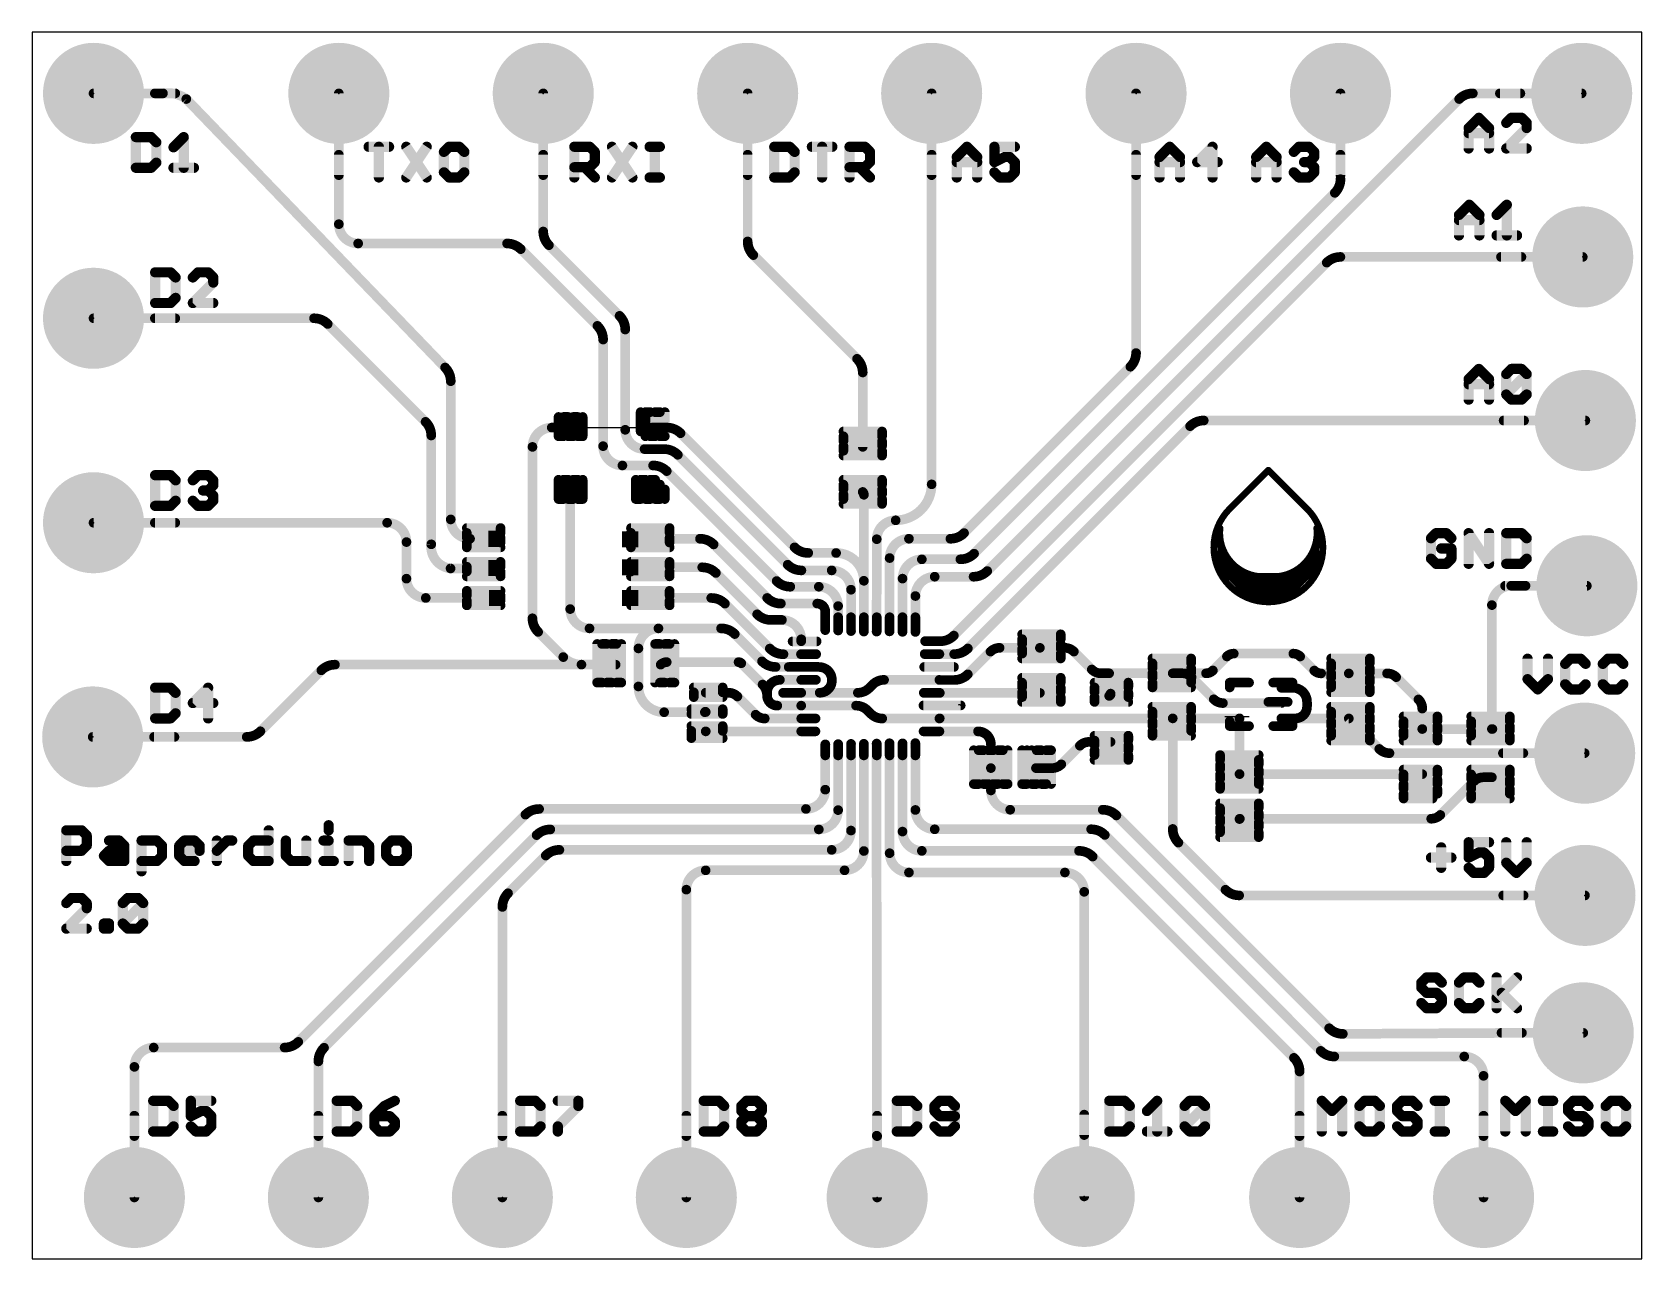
# Model space of a CAD drawing. Extents: x 0 to 100, y 4 to 80.
import ezdxf

# ---------------------------------------------------------------- set-up
doc = ezdxf.new("R2010")
doc.units = 0
for name, color, linetype in [('1', 14, 'CONTINUOUS'), ('16', 174, 'CONTINUOUS'), ('18', 94, 'CONTINUOUS'), ('19', 54, 'CONTINUOUS'), ('20', 178, 'CONTINUOUS'), ('23', 178, 'CONTINUOUS')]:
    doc.layers.add(name, color=color, linetype=linetype)

# ---------------------------------------------------------------- blocks, each defined once
blk = doc.blocks.new('RECT')
blk.add_solid([(-0.5, -0.5), (0.5, -0.5), (-0.5, 0.5), (0.5, 0.5)])
blk = doc.blocks.new('SQUAREV')
blk.add_solid([(-0.5, -0.5), (0.5, -0.5), (-0.5, 0.5), (0.5, 0.5)])

msp = doc.modelspace()

# ---------------------------------------------------------------- linework, layer by layer
at = {"layer": '1'}
for points, const_width in [([(3.81, 73.3602, 1), (3.81, 79.0398, 1), (3.81, 73.3602)], 0.6), ([(3.81, 73.4797, 1), (3.81, 78.9203, 1), (3.81, 73.4797)], 0.6), ([(3.81, 73.6544, 1), (3.81, 78.7456, 1), (3.81, 73.6544)], 0.6), ([(19.05, 73.3602, 1), (19.05, 79.0398, 1), (19.05, 73.3602)], 0.6), ([(19.05, 73.4797, 1), (19.05, 78.9203, 1), (19.05, 73.4797)], 0.6), ([(19.05, 73.6544, 1), (19.05, 78.7456, 1), (19.05, 73.6544)], 0.6), ([(31.75, 73.3602, 1), (31.75, 79.0398, 1), (31.75, 73.3602)], 0.6), ([(31.75, 73.4797, 1), (31.75, 78.9203, 1), (31.75, 73.4797)], 0.6), ([(31.75, 73.6544, 1), (31.75, 78.7456, 1), (31.75, 73.6544)], 0.6), ([(44.45, 73.3602, 1), (44.45, 79.0398, 1), (44.45, 73.3602)], 0.6), ([(44.45, 73.4797, 1), (44.45, 78.9203, 1), (44.45, 73.4797)], 0.6), ([(44.45, 73.6544, 1), (44.45, 78.7456, 1), (44.45, 73.6544)], 0.6), ([(55.88, 73.3602, 1), (55.88, 79.0398, 1), (55.88, 73.3602)], 0.6), ([(55.88, 73.4797, 1), (55.88, 78.9203, 1), (55.88, 73.4797)], 0.6), ([(55.88, 73.6544, 1), (55.88, 78.7456, 1), (55.88, 73.6544)], 0.6), ([(68.58, 73.3602, 1), (68.58, 79.0398, 1), (68.58, 73.3602)], 0.6), ([(68.58, 73.4797, 1), (68.58, 78.9203, 1), (68.58, 73.4797)], 0.6), ([(68.58, 73.6544, 1), (68.58, 78.7456, 1), (68.58, 73.6544)], 0.6), ([(81.28, 73.3602, 1), (81.28, 79.0398, 1), (81.28, 73.3602)], 0.6), ([(81.28, 73.4797, 1), (81.28, 78.9203, 1), (81.28, 73.4797)], 0.6), ([(81.28, 73.6544, 1), (81.28, 78.7456, 1), (81.28, 73.6544)], 0.6), ([(96.2653, 73.3602, 1), (96.2653, 79.0398, 1), (96.2653, 73.3602)], 0.6), ([(96.2653, 73.4797, 1), (96.2653, 78.9203, 1), (96.2653, 73.4797)], 0.6), ([(96.2653, 73.6544, 1), (96.2653, 78.7456, 1), (96.2653, 73.6544)], 0.6), ([(3.81, 73.7917, 1), (3.81, 78.6083, 1), (3.81, 73.7917)], 0.6), ([(3.81, 73.9373, 1), (3.81, 78.4627, 1), (3.81, 73.9373)], 0.6), ([(3.81, 74.074, 1), (3.81, 78.326, 1), (3.81, 74.074)], 0.6), ([(3.81, 74.3132, 1), (3.81, 78.0868, 1), (3.81, 74.3132)], 0.6), ([(3.81, 74.4795, 1), (3.81, 77.9205, 1), (3.81, 74.4795)], 0.6), ([(19.05, 73.7917, 1), (19.05, 78.6083, 1), (19.05, 73.7917)], 0.6), ([(19.05, 73.9373, 1), (19.05, 78.4627, 1), (19.05, 73.9373)], 0.6), ([(19.05, 74.074, 1), (19.05, 78.326, 1), (19.05, 74.074)], 0.6), ([(19.05, 74.3132, 1), (19.05, 78.0868, 1), (19.05, 74.3132)], 0.6), ([(19.05, 74.4795, 1), (19.05, 77.9205, 1), (19.05, 74.4795)], 0.6), ([(31.75, 73.7917, 1), (31.75, 78.6083, 1), (31.75, 73.7917)], 0.6), ([(31.75, 73.9373, 1), (31.75, 78.4627, 1), (31.75, 73.9373)], 0.6), ([(31.75, 74.074, 1), (31.75, 78.326, 1), (31.75, 74.074)], 0.6), ([(31.75, 74.3132, 1), (31.75, 78.0868, 1), (31.75, 74.3132)], 0.6), ([(31.75, 74.4795, 1), (31.75, 77.9205, 1), (31.75, 74.4795)], 0.6), ([(44.45, 73.7917, 1), (44.45, 78.6083, 1), (44.45, 73.7917)], 0.6), ([(44.45, 73.9373, 1), (44.45, 78.4627, 1), (44.45, 73.9373)], 0.6), ([(44.45, 74.074, 1), (44.45, 78.326, 1), (44.45, 74.074)], 0.6), ([(44.45, 74.3132, 1), (44.45, 78.0868, 1), (44.45, 74.3132)], 0.6), ([(44.45, 74.4795, 1), (44.45, 77.9205, 1), (44.45, 74.4795)], 0.6), ([(55.88, 73.7917, 1), (55.88, 78.6083, 1), (55.88, 73.7917)], 0.6), ([(55.88, 73.9373, 1), (55.88, 78.4627, 1), (55.88, 73.9373)], 0.6), ([(55.88, 74.074, 1), (55.88, 78.326, 1), (55.88, 74.074)], 0.6), ([(55.88, 74.3132, 1), (55.88, 78.0868, 1), (55.88, 74.3132)], 0.6), ([(55.88, 74.4795, 1), (55.88, 77.9205, 1), (55.88, 74.4795)], 0.6), ([(68.58, 73.7917, 1), (68.58, 78.6083, 1), (68.58, 73.7917)], 0.6), ([(68.58, 73.9373, 1), (68.58, 78.4627, 1), (68.58, 73.9373)], 0.6), ([(68.58, 74.074, 1), (68.58, 78.326, 1), (68.58, 74.074)], 0.6), ([(68.58, 74.3132, 1), (68.58, 78.0868, 1), (68.58, 74.3132)], 0.6), ([(68.58, 74.4795, 1), (68.58, 77.9205, 1), (68.58, 74.4795)], 0.6), ([(81.28, 73.7917, 1), (81.28, 78.6083, 1), (81.28, 73.7917)], 0.6), ([(81.28, 73.9373, 1), (81.28, 78.4627, 1), (81.28, 73.9373)], 0.6), ([(81.28, 74.074, 1), (81.28, 78.326, 1), (81.28, 74.074)], 0.6), ([(81.28, 74.3132, 1), (81.28, 78.0868, 1), (81.28, 74.3132)], 0.6), ([(81.28, 74.4795, 1), (81.28, 77.9205, 1), (81.28, 74.4795)], 0.6), ([(96.2653, 73.7917, 1), (96.2653, 78.6083, 1), (96.2653, 73.7917)], 0.6), ([(96.2653, 73.9373, 1), (96.2653, 78.4627, 1), (96.2653, 73.9373)], 0.6), ([(96.2653, 74.074, 1), (96.2653, 78.326, 1), (96.2653, 74.074)], 0.6), ([(96.2653, 74.3132, 1), (96.2653, 78.0868, 1), (96.2653, 74.3132)], 0.6), ([(96.2653, 74.4795, 1), (96.2653, 77.9205, 1), (96.2653, 74.4795)], 0.6), ([(3.81, 74.7578, 1), (3.81, 77.6422, 1), (3.81, 74.7578)], 0.6), ([(3.81, 75.0338, 1), (3.81, 77.3662, 1), (3.81, 75.0338)], 0.6), ([(3.81, 75.2, 1), (3.81, 77.2, 1), (3.81, 75.2)], 0.6), ([(3.81, 75.4789, 1), (3.81, 76.9211, 1), (3.81, 75.4789)], 0.6), ([(19.05, 74.7578, 1), (19.05, 77.6422, 1), (19.05, 74.7578)], 0.6), ([(19.05, 75.0338, 1), (19.05, 77.3662, 1), (19.05, 75.0338)], 0.6), ([(19.05, 75.2, 1), (19.05, 77.2, 1), (19.05, 75.2)], 0.6), ([(19.05, 75.4789, 1), (19.05, 76.9211, 1), (19.05, 75.4789)], 0.6), ([(31.75, 74.7578, 1), (31.75, 77.6422, 1), (31.75, 74.7578)], 0.6), ([(31.75, 75.0338, 1), (31.75, 77.3662, 1), (31.75, 75.0338)], 0.6), ([(31.75, 75.2, 1), (31.75, 77.2, 1), (31.75, 75.2)], 0.6), ([(31.75, 75.4789, 1), (31.75, 76.9211, 1), (31.75, 75.4789)], 0.6), ([(44.45, 74.7578, 1), (44.45, 77.6422, 1), (44.45, 74.7578)], 0.6), ([(44.45, 75.0338, 1), (44.45, 77.3662, 1), (44.45, 75.0338)], 0.6), ([(44.45, 75.2, 1), (44.45, 77.2, 1), (44.45, 75.2)], 0.6), ([(44.45, 75.4789, 1), (44.45, 76.9211, 1), (44.45, 75.4789)], 0.6), ([(55.88, 74.7578, 1), (55.88, 77.6422, 1), (55.88, 74.7578)], 0.6), ([(55.88, 75.0338, 1), (55.88, 77.3662, 1), (55.88, 75.0338)], 0.6), ([(55.88, 75.2, 1), (55.88, 77.2, 1), (55.88, 75.2)], 0.6), ([(55.88, 75.4789, 1), (55.88, 76.9211, 1), (55.88, 75.4789)], 0.6), ([(68.58, 74.7578, 1), (68.58, 77.6422, 1), (68.58, 74.7578)], 0.6), ([(68.58, 75.0338, 1), (68.58, 77.3662, 1), (68.58, 75.0338)], 0.6), ([(68.58, 75.2, 1), (68.58, 77.2, 1), (68.58, 75.2)], 0.6), ([(68.58, 75.4789, 1), (68.58, 76.9211, 1), (68.58, 75.4789)], 0.6), ([(81.28, 74.7578, 1), (81.28, 77.6422, 1), (81.28, 74.7578)], 0.6), ([(81.28, 75.0338, 1), (81.28, 77.3662, 1), (81.28, 75.0338)], 0.6), ([(81.28, 75.2, 1), (81.28, 77.2, 1), (81.28, 75.2)], 0.6), ([(81.28, 75.4789, 1), (81.28, 76.9211, 1), (81.28, 75.4789)], 0.6), ([(96.2653, 74.7578, 1), (96.2653, 77.6422, 1), (96.2653, 74.7578)], 0.6), ([(96.2653, 75.0338, 1), (96.2653, 77.3662, 1), (96.2653, 75.0338)], 0.6), ([(96.2653, 75.2, 1), (96.2653, 77.2, 1), (96.2653, 75.2)], 0.6), ([(96.2653, 75.4789, 1), (96.2653, 76.9211, 1), (96.2653, 75.4789)], 0.6), ([(3.81, 75.7528, 1), (3.81, 76.6472, 1), (3.81, 75.7528)], 0.6), ([(3.81, 76.35, 1), (3.81, 76.05)], 0.3), ([(7.62, 76.35, 1), (7.62, 76.05)], 0.3), ([(9.574, 75.8485, 0.1989), (8.1254, 76.2)], 0.6), ([(8.1023, 76.3482, 1), (8.1486, 76.0518)], 0.3), ([(8.1254, 76.05, 1), (8.1254, 76.35)], 0.3), ([(8.89, 76.05, 1), (8.89, 76.35)], 0.3), ([(9.682, 75.9526, 1), (9.466, 75.7444)], 0.3), ([(9.4855, 75.7274, 1), (9.6624, 75.9697)], 0.3), ([(19.05, 75.7528, 1), (19.05, 76.6472, 1), (19.05, 75.7528)], 0.6), ([(19.2, 76.2, 1), (18.9, 76.2)], 0.3), ([(31.75, 75.7528, 1), (31.75, 76.6472, 1), (31.75, 75.7528)], 0.6), ([(31.9, 76.2, 1), (31.6, 76.2)], 0.3), ([(44.45, 75.7528, 1), (44.45, 76.6472, 1), (44.45, 75.7528)], 0.6), ([(44.6, 76.2, 1), (44.3, 76.2)], 0.3), ([(55.88, 75.7528, 1), (55.88, 76.6472, 1), (55.88, 75.7528)], 0.6), ([(56.03, 76.2, 1), (55.73, 76.2)], 0.3), ([(68.58, 75.7528, 1), (68.58, 76.6472, 1), (68.58, 75.7528)], 0.6), ([(68.73, 76.2, 1), (68.43, 76.2)], 0.3), ([(81.28, 75.7528, 1), (81.28, 76.6472, 1), (81.28, 75.7528)], 0.6), ([(81.43, 76.2, 1), (81.13, 76.2)], 0.3), ([(89.5023, 76.2, 0.1989), (88.6538, 75.8485)], 0.6), ([(88.5477, 75.9546, 1), (88.7598, 75.7425)], 0.3), ([(88.7598, 75.7425, 1), (88.5477, 75.9546)], 0.3), ([(89.5023, 76.35, 1), (89.5023, 76.05)], 0.3), ([(89.5023, 76.05, 1), (89.5023, 76.35)], 0.3), ([(91.1853, 76.35, 1), (91.1853, 76.05)], 0.3), ([(92.4553, 76.05, 1), (92.4553, 76.35)], 0.3), ([(96.2653, 75.7528, 1), (96.2653, 76.6472, 1), (96.2653, 75.7528)], 0.6), ([(96.2653, 76.05, 1), (96.2653, 76.35)], 0.3), ([(89.9877, 74.7964, 1), (89.7632, 74.5719)], 0.3175), ([(89.9877, 74.5719, 1), (89.7632, 74.7964)], 0.3175), ([(91.8965, 74.8429, 1), (91.8965, 74.5254)], 0.3175), ([(92.0087, 74.5719, 1), (91.7842, 74.7964)], 0.3175), ([(92.6443, 74.7964, 1), (92.4198, 74.5719)], 0.3175), ([(92.532, 74.5254, 1), (92.532, 74.8429)], 0.3175), ([(89.3987, 74.0486, 1), (89.0812, 74.0486)], 0.3175), ([(89.1276, 74.1608, 1), (89.3522, 73.9363)], 0.3175), ([(89.2399, 73.8896, 1), (89.2399, 73.5721)], 0.3175), ([(90.6697, 74.0486, 1), (90.3522, 74.0486)], 0.3175), ([(90.3987, 73.9363, 1), (90.6232, 74.1608)], 0.3175), ([(90.511, 73.5721, 1), (90.511, 73.8896)], 0.3175), ([(91.4664, 74.4786, 1), (91.691, 74.2541)], 0.3175), ([(93.0085, 74.3664, 1), (92.691, 74.3664)], 0.3175), ([(92.691, 74.0486, 1), (93.0085, 74.0486)], 0.3175), ([(92.7375, 74.2541, 1), (92.962, 74.4786)], 0.3175), ([(92.962, 73.9363, 1), (92.7375, 74.1608)], 0.3175), ([(6.5987, 73.4841, 1), (6.2812, 73.4841)], 0.3175), ([(6.4399, 73.6429, 1), (6.4399, 73.3254)], 0.3175), ([(7.5055, 73.5964, 1), (7.281, 73.3719)], 0.3175), ([(7.3932, 73.3254, 1), (7.3932, 73.6429)], 0.3175), ([(7.8697, 73.1664, 1), (7.5522, 73.1664)], 0.3175), ([(7.5987, 73.0541, 1), (7.8232, 73.2786)], 0.3175), ([(8.6664, 72.9608, 1), (8.891, 72.7363)], 0.3175), ([(9.573, 73.4841, 1), (9.2555, 73.4841)], 0.3175), ([(9.5265, 73.3719, 1), (9.302, 73.5964)], 0.3175), ([(20.9011, 73.0429, 1), (20.9011, 72.7254)], 0.3175), ([(21.6954, 72.8841, 1), (21.3779, 72.8841)], 0.3175), ([(22.1722, 72.7254, 1), (22.1722, 73.0429)], 0.3175), ([(23.372, 72.9722, 1), (23.1078, 72.7961)], 0.3175), ([(24.6431, 72.7961, 1), (24.3789, 72.9722)], 0.3175), ([(25.8965, 73.0429, 1), (25.8965, 72.7254)], 0.3175), ([(26.0087, 72.7719, 1), (25.7842, 72.9964)], 0.3175), ([(26.6443, 72.9964, 1), (26.4198, 72.7719)], 0.3175), ([(26.532, 72.7254, 1), (26.532, 73.0429)], 0.3175), ([(33.6807, 73.0429, 1), (33.6807, 72.7254)], 0.3175), ([(33.8395, 72.8841, 1), (33.522, 72.8841)], 0.3175), ([(34.7463, 72.9964, 1), (34.5218, 72.7719)], 0.3175), ([(34.634, 72.7254, 1), (34.634, 73.0429)], 0.3175), ([(36.1516, 72.9722, 1), (35.8874, 72.7961)], 0.3175), ([(37.4227, 72.7961, 1), (37.1585, 72.9722)], 0.3175), ([(38.3583, 73.0429, 1), (38.3583, 72.7254)], 0.3175), ([(38.8348, 72.8841, 1), (38.5173, 72.8841)], 0.3175), ([(38.9938, 72.7254, 1), (38.9938, 73.0429)], 0.3175), ([(46.1011, 73.0429, 1), (46.1011, 72.7254)], 0.3175), ([(46.2599, 72.8841, 1), (45.9424, 72.8841)], 0.3175), ([(47.1667, 72.9964, 1), (46.9422, 72.7719)], 0.3175), ([(47.0544, 72.7254, 1), (47.0544, 73.0429)], 0.3175), ([(48.4399, 73.0429, 1), (48.4399, 72.7254)], 0.3175), ([(49.2342, 72.8841, 1), (48.9167, 72.8841)], 0.3175), ([(49.711, 72.7254, 1), (49.711, 73.0429)], 0.3175), ([(50.7787, 73.0429, 1), (50.7787, 72.7254)], 0.3175), ([(50.9374, 72.8841, 1), (50.6199, 72.8841)], 0.3175), ([(51.8443, 72.9964, 1), (51.6198, 72.7719)], 0.3175), ([(51.732, 72.7254, 1), (51.732, 73.0429)], 0.3175), ([(58.1877, 72.9964, 1), (57.9632, 72.7719)], 0.3175), ([(58.1877, 72.7719, 1), (57.9632, 72.9964)], 0.3175), ([(59.7787, 73.0429, 1), (59.7787, 72.7254)], 0.3175), ([(59.9374, 72.8841, 1), (59.62, 72.8841)], 0.3175), ([(61.0498, 72.7254, 1), (61.0498, 73.0429)], 0.3175), ([(70.7877, 72.9964, 1), (70.5632, 72.7719)], 0.3175), ([(70.7877, 72.7719, 1), (70.5632, 72.9964)], 0.3175), ([(73.4908, 72.8841, 1), (73.1733, 72.8841)], 0.3175), ([(73.4443, 72.7719, 1), (73.2198, 72.9964)], 0.3175), ([(76.7877, 72.9964, 1), (76.5632, 72.7719)], 0.3175), ([(76.7877, 72.7719, 1), (76.5632, 72.9964)], 0.3175), ([(78.6965, 73.0429, 1), (78.6965, 72.7254)], 0.3175), ([(78.8087, 72.7719, 1), (78.5842, 72.9964)], 0.3175), ([(79.4443, 72.9964, 1), (79.2198, 72.7719)], 0.3175), ([(79.332, 72.7254, 1), (79.332, 73.0429)], 0.3175), ([(91.4664, 72.8898, 1), (91.691, 72.6652)], 0.3175), ([(91.5787, 72.9363, 1), (91.5787, 72.6188)], 0.3175), ([(92.8498, 72.6188, 1), (92.8498, 72.9363)], 0.3175), ([(7.5522, 71.8953, 1), (7.8697, 71.8953)], 0.3175), ([(7.8232, 71.783, 1), (7.5987, 72.0075)], 0.3175), ([(19.2, 72.39, 1), (18.9, 72.39)], 0.3), ([(25.7374, 72.5664, 1), (25.4199, 72.5664)], 0.3175), ([(25.4664, 72.6786, 1), (25.691, 72.4541)], 0.3175), ([(27.0085, 72.5664, 1), (26.691, 72.5664)], 0.3175), ([(26.7375, 72.4541, 1), (26.962, 72.6786)], 0.3175), ([(31.9, 72.39, 1), (31.6, 72.39)], 0.3), ([(35.1105, 72.5664, 1), (34.793, 72.5664)], 0.3175), ([(34.793, 71.9308, 1), (35.1105, 71.9308)], 0.3175), ([(34.8395, 72.4541, 1), (35.064, 72.6786)], 0.3175), ([(35.064, 71.8186, 1), (34.8395, 72.0431)], 0.3175), ([(44.6, 72.39, 1), (44.3, 72.39)], 0.3), ([(47.5309, 72.5664, 1), (47.2134, 72.5664)], 0.3175), ([(47.2599, 72.4541, 1), (47.4844, 72.6786)], 0.3175), ([(52.2085, 72.5664, 1), (51.891, 72.5664)], 0.3175), ([(51.891, 71.9308, 1), (52.2085, 71.9308)], 0.3175), ([(51.9375, 72.4541, 1), (52.162, 72.6786)], 0.3175), ([(52.162, 71.8186, 1), (51.9375, 72.0431)], 0.3175), ([(56.03, 72.39, 1), (55.73, 72.39)], 0.3), ([(57.3276, 72.3608, 1), (57.5522, 72.1363)], 0.3175), ([(57.4399, 72.0896, 1), (57.4399, 71.7721)], 0.3175), ([(57.5987, 72.2486, 1), (57.2812, 72.2486)], 0.3175), ([(58.8697, 72.2486, 1), (58.5522, 72.2486)], 0.3175), ([(58.5987, 72.1363, 1), (58.8232, 72.3608)], 0.3175), ([(58.711, 71.7721, 1), (58.711, 72.0896)], 0.3175), ([(59.7077, 72.0728, 1), (59.8497, 71.7888)], 0.3175), ([(59.62, 71.9308, 1), (59.9374, 71.9308)], 0.3175), ([(60.4142, 72.4073, 1), (60.4142, 72.0898)], 0.3175), ([(60.4852, 72.1066, 1), (60.3432, 72.3906)], 0.3175), ([(60.8443, 72.3608, 1), (60.6198, 72.1363)], 0.3175), ([(60.732, 72.0898, 1), (60.732, 72.4073)], 0.3175), ([(61.2085, 71.9308, 1), (60.891, 71.9308)], 0.3175), ([(60.9375, 71.8186, 1), (61.162, 72.0431)], 0.3175), ([(68.73, 72.39, 1), (68.43, 72.39)], 0.3), ([(69.9276, 72.3608, 1), (70.1522, 72.1363)], 0.3175), ([(70.0399, 72.0896, 1), (70.0399, 71.7721)], 0.3175), ([(70.1987, 72.2486, 1), (69.8812, 72.2486)], 0.3175), ([(71.4697, 72.2486, 1), (71.1522, 72.2486)], 0.3175), ([(71.1987, 72.1363, 1), (71.4232, 72.3608)], 0.3175), ([(71.311, 71.7721, 1), (71.311, 72.0896)], 0.3175), ([(72.3787, 72.0896, 1), (72.3787, 71.7721)], 0.3175), ([(72.2664, 72.0431, 1), (72.491, 71.8186)], 0.3175), ([(73.6498, 71.7721, 1), (73.6498, 72.0896)], 0.3175), ([(75.9276, 72.3608, 1), (76.1522, 72.1363)], 0.3175), ([(76.0399, 72.0896, 1), (76.0399, 71.7721)], 0.3175), ([(76.1987, 72.2486, 1), (75.8812, 72.2486)], 0.3175), ([(77.4697, 72.2486, 1), (77.1522, 72.2486)], 0.3175), ([(77.1987, 72.1363, 1), (77.4232, 72.3608)], 0.3175), ([(77.311, 71.7721, 1), (77.311, 72.0896)], 0.3175), ([(78.2664, 72.6786, 1), (78.491, 72.4541)], 0.3175), ([(79.0142, 72.0896, 1), (79.0142, 71.7721)], 0.3175), ([(79.4443, 72.0431, 1), (79.2198, 71.8186)], 0.3175), ([(79.2198, 72.0431, 1), (79.4443, 71.8186)], 0.3175), ([(79.332, 71.7721, 1), (79.332, 72.0896)], 0.3175), ([(79.8085, 72.5664, 1), (79.491, 72.5664)], 0.3175), ([(79.491, 72.2486, 1), (79.8085, 72.2486)], 0.3175), ([(79.5375, 72.4541, 1), (79.762, 72.6786)], 0.3175), ([(79.762, 72.1363, 1), (79.5375, 72.3608)], 0.3175), ([(81.43, 72.39, 1), (81.13, 72.39)], 0.3), ([(89.0812, 72.7775, 1), (89.3987, 72.7775)], 0.3175), ([(90.3522, 72.7775, 1), (90.6697, 72.7775)], 0.3175), ([(6.2812, 71.5775, 1), (6.5987, 71.5775)], 0.3175), ([(6.4399, 71.7362, 1), (6.4399, 71.4188)], 0.3175), ([(7.281, 71.6898, 1), (7.5055, 71.4652)], 0.3175), ([(7.3932, 71.4188, 1), (7.3932, 71.7362)], 0.3175), ([(8.7787, 71.7362, 1), (8.7787, 71.4188)], 0.3175), ([(9.2555, 71.5775, 1), (9.573, 71.5775)], 0.3175), ([(10.0498, 71.4188, 1), (10.0498, 71.7362)], 0.3175), ([(18.9, 71.12, 1), (19.2, 71.12)], 0.3), ([(21.3779, 70.9775, 1), (21.6954, 70.9775)], 0.3175), ([(23.1078, 71.0656, 1), (23.372, 70.8894)], 0.3175), ([(24.3789, 70.8894, 1), (24.6431, 71.0656)], 0.3175), ([(25.4199, 71.2953, 1), (25.7374, 71.2953)], 0.3175), ([(25.691, 71.4075, 1), (25.4664, 71.183)], 0.3175), ([(25.8965, 71.1363, 1), (25.8965, 70.8188)], 0.3175), ([(25.7842, 70.8652, 1), (26.0087, 71.0898)], 0.3175), ([(26.4198, 71.0898, 1), (26.6443, 70.8652)], 0.3175), ([(26.532, 70.8188, 1), (26.532, 71.1363)], 0.3175), ([(26.691, 71.2953, 1), (27.0085, 71.2953)], 0.3175), ([(26.962, 71.183, 1), (26.7375, 71.4075)], 0.3175), ([(31.6, 71.12, 1), (31.9, 71.12)], 0.3), ([(33.6807, 71.7718, 1), (33.6807, 71.4543)], 0.3175), ([(33.522, 70.9775, 1), (33.8395, 70.9775)], 0.3175), ([(34.4285, 71.7253, 1), (34.204, 71.5008)], 0.3175), ([(34.5218, 71.7253, 1), (34.7463, 71.5008)], 0.3175), ([(34.634, 71.4543, 1), (34.634, 71.7718)], 0.3175), ([(34.8395, 70.8652, 1), (35.064, 71.0898)], 0.3175), ([(35.8874, 71.0656, 1), (36.1516, 70.8894)], 0.3175), ([(37.1585, 70.8894, 1), (37.4227, 71.0656)], 0.3175), ([(38.3583, 71.1363, 1), (38.3583, 70.8188)], 0.3175), ([(38.5173, 70.9775, 1), (38.8348, 70.9775)], 0.3175), ([(38.9938, 70.8188, 1), (38.9938, 71.1363)], 0.3175), ([(44.3, 71.12, 1), (44.6, 71.12)], 0.3), ([(46.1011, 71.1363, 1), (46.1011, 70.8188)], 0.3175), ([(45.9424, 70.9775, 1), (46.2599, 70.9775)], 0.3175), ([(46.9422, 71.0898, 1), (47.1667, 70.8652)], 0.3175), ([(47.0544, 70.8188, 1), (47.0544, 71.1363)], 0.3175), ([(47.2134, 71.2953, 1), (47.5309, 71.2953)], 0.3175), ([(47.4844, 71.183, 1), (47.2599, 71.4075)], 0.3175), ([(48.9167, 70.9775, 1), (49.2342, 70.9775)], 0.3175), ([(50.7787, 71.7718, 1), (50.7787, 71.4543)], 0.3175), ([(50.6199, 70.9775, 1), (50.9374, 70.9775)], 0.3175), ([(51.5265, 71.7253, 1), (51.302, 71.5008)], 0.3175), ([(51.6198, 71.7253, 1), (51.8443, 71.5008)], 0.3175), ([(51.732, 71.4543, 1), (51.732, 71.7718)], 0.3175), ([(51.9375, 70.8652, 1), (52.162, 71.0898)], 0.3175), ([(55.73, 71.12, 1), (56.03, 71.12)], 0.3), ([(57.2812, 70.9775, 1), (57.5987, 70.9775)], 0.3175), ([(58.5522, 70.9775, 1), (58.8697, 70.9775)], 0.3175), ([(59.891, 71.4075, 1), (59.6664, 71.183)], 0.3175), ([(60.0965, 71.1363, 1), (60.0965, 70.8188)], 0.3175), ([(59.9842, 70.8652, 1), (60.2087, 71.0898)], 0.3175), ([(60.6198, 71.0898, 1), (60.8443, 70.8652)], 0.3175), ([(60.732, 70.8188, 1), (60.732, 71.1363)], 0.3175), ([(60.891, 71.2953, 1), (61.2085, 71.2953)], 0.3175), ([(61.162, 71.183, 1), (60.9375, 71.4075)], 0.3175), ([(68.43, 71.12, 1), (68.73, 71.12)], 0.3), ([(69.8812, 70.9775, 1), (70.1987, 70.9775)], 0.3175), ([(71.1522, 70.9775, 1), (71.4697, 70.9775)], 0.3175), ([(73.1733, 70.9775, 1), (73.4908, 70.9775)], 0.3175), ([(75.8812, 70.9775, 1), (76.1987, 70.9775)], 0.3175), ([(77.1522, 70.9775, 1), (77.4697, 70.9775)], 0.3175), ([(78.491, 71.4075, 1), (78.2664, 71.183)], 0.3175), ([(78.6965, 71.1363, 1), (78.6965, 70.8188)], 0.3175), ([(78.5842, 70.8652, 1), (78.8087, 71.0898)], 0.3175), ([(79.2198, 71.0898, 1), (79.4443, 70.8652)], 0.3175), ([(79.332, 70.8188, 1), (79.332, 71.1363)], 0.3175), ([(79.8085, 71.613, 1), (79.491, 71.613)], 0.3175), ([(79.491, 71.2953, 1), (79.8085, 71.2953)], 0.3175), ([(79.5375, 71.5008, 1), (79.762, 71.7253)], 0.3175), ([(79.762, 71.183, 1), (79.5375, 71.4075)], 0.3175), ([(80.9285, 70.0228, 0.1989), (81.28, 70.8713)], 0.6), ([(81.13, 71.12, 1), (81.43, 71.12)], 0.3), ([(81.43, 70.8713, 1), (81.13, 70.8713)], 0.3), ([(81.13, 70.8713, 1), (81.43, 70.8713)], 0.3), ([(80.8225, 70.1288, 1), (81.0346, 69.9167)], 0.3), ([(81.0346, 69.9167, 1), (80.8225, 70.1288)], 0.3), ([(89.3877, 69.3964, 1), (89.1632, 69.1719)], 0.3175), ([(89.3877, 69.1719, 1), (89.1632, 69.3964)], 0.3175), ([(91.773, 69.2841, 1), (91.4555, 69.2841)], 0.3175), ([(91.7265, 69.1719, 1), (91.502, 69.3964)], 0.3175), ([(96.3308, 63.2002, 1), (96.3308, 68.8798, 1), (96.3308, 63.2002)], 0.6), ([(96.3308, 63.3197, 1), (96.3308, 68.7603, 1), (96.3308, 63.3197)], 0.6), ([(19.05, 68.0755, 0.4142), (20.25, 66.8755)], 0.6), ([(19.2, 68.0755, 1), (18.9, 68.0755)], 0.3), ([(18.9, 68.0755, 1), (19.2, 68.0755)], 0.3), ([(88.5276, 68.7608, 1), (88.7522, 68.5363)], 0.3175), ([(88.6399, 68.4896, 1), (88.6399, 68.1721)], 0.3175), ([(88.7987, 68.6486, 1), (88.4812, 68.6486)], 0.3175), ([(90.0697, 68.6486, 1), (89.7522, 68.6486)], 0.3175), ([(89.7987, 68.5363, 1), (90.0232, 68.7608)], 0.3175), ([(89.911, 68.1721, 1), (89.911, 68.4896)], 0.3175), ([(90.8664, 68.7608, 1), (91.091, 68.5363)], 0.3175), ([(96.3308, 63.4944, 1), (96.3308, 68.5856, 1), (96.3308, 63.4944)], 0.6), ([(96.3308, 63.6317, 1), (96.3308, 68.4483, 1), (96.3308, 63.6317)], 0.6), ([(96.3308, 63.7773, 1), (96.3308, 68.3027, 1), (96.3308, 63.7773)], 0.6), ([(96.3308, 63.914, 1), (96.3308, 68.166, 1), (96.3308, 63.914)], 0.6), ([(96.3308, 64.1532, 1), (96.3308, 67.9268, 1), (96.3308, 64.1532)], 0.6), ([(96.3308, 64.3195, 1), (96.3308, 67.7605, 1), (96.3308, 64.3195)], 0.6), ([(20.25, 67.0255, 1), (20.25, 66.7255)], 0.3), ([(20.25, 66.7255, 1), (20.25, 67.0255)], 0.3), ([(30.3505, 66.524, 0.1989), (29.5019, 66.8755)], 0.6), ([(29.5019, 67.0255, 1), (29.5019, 66.7255)], 0.3), ([(29.5019, 66.7255, 1), (29.5019, 67.0255)], 0.3), ([(31.75, 67.6193, 0.1989), (32.1015, 66.7708)], 0.6), ([(31.9, 67.6193, 1), (31.6, 67.6193)], 0.3), ([(31.6, 67.6193, 1), (31.9, 67.6193)], 0.3), ([(32.2075, 66.8768, 1), (31.9954, 66.6647)], 0.3), ([(31.9954, 66.6647, 1), (32.2075, 66.8768)], 0.3), ([(44.45, 67.0041, 0.1989), (44.8015, 66.1555)], 0.6), ([(44.6, 67.0041, 1), (44.3, 67.0041)], 0.3), ([(44.3, 67.0041, 1), (44.6, 67.0041)], 0.3), ([(88.4812, 67.3775, 1), (88.7987, 67.3775)], 0.3175), ([(89.7522, 67.3775, 1), (90.0697, 67.3775)], 0.3175), ([(90.9787, 67.5362, 1), (90.9787, 67.2188)], 0.3175), ([(91.4555, 67.3775, 1), (91.773, 67.3775)], 0.3175), ([(92.2498, 67.2188, 1), (92.2498, 67.5362)], 0.3175), ([(96.3308, 64.5978, 1), (96.3308, 67.4822, 1), (96.3308, 64.5978)], 0.6), ([(96.3308, 64.8738, 1), (96.3308, 67.2062, 1), (96.3308, 64.8738)], 0.6), ([(96.3308, 65.04, 1), (96.3308, 67.04, 1), (96.3308, 65.04)], 0.6), ([(96.3308, 65.3189, 1), (96.3308, 66.7611, 1), (96.3308, 65.3189)], 0.6), ([(30.4565, 66.6301, 1), (30.2444, 66.418)], 0.3), ([(30.2444, 66.418, 1), (30.4565, 66.6301)], 0.3), ([(44.9075, 66.2616, 1), (44.6954, 66.0495)], 0.3), ([(44.6954, 66.0495, 1), (44.9075, 66.2616)], 0.3), ([(81.2746, 66.04, 0.1989), (80.426, 65.6885)], 0.6), ([(81.2746, 66.19, 1), (81.2746, 65.89)], 0.3), ([(81.2746, 65.89, 1), (81.2746, 66.19)], 0.3), ([(91.2508, 66.19, 1), (91.2508, 65.89)], 0.3), ([(92.5208, 65.89, 1), (92.5208, 66.19)], 0.3), ([(96.3308, 65.5928, 1), (96.3308, 66.4872, 1), (96.3308, 65.5928)], 0.6), ([(96.3308, 65.89, 1), (96.3308, 66.19)], 0.3), ([(3.81, 59.3902, 1), (3.81, 65.0698, 1), (3.81, 59.3902)], 0.6), ([(3.81, 59.5097, 1), (3.81, 64.9503, 1), (3.81, 59.5097)], 0.6), ([(3.81, 59.6844, 1), (3.81, 64.7756, 1), (3.81, 59.6844)], 0.6), ([(7.6399, 65.2429, 1), (7.6399, 64.9254)], 0.3175), ([(7.7987, 65.0841, 1), (7.4812, 65.0841)], 0.3175), ([(8.7055, 65.1964, 1), (8.481, 64.9719)], 0.3175), ([(8.5932, 64.9254, 1), (8.5932, 65.2429)], 0.3175), ([(9.0697, 64.7664, 1), (8.7522, 64.7664)], 0.3175), ([(8.7987, 64.6541, 1), (9.0232, 64.8786)], 0.3175), ([(9.8664, 64.8786, 1), (10.091, 64.6541)], 0.3175), ([(10.2965, 65.2429, 1), (10.2965, 64.9254)], 0.3175), ([(10.4087, 64.9719, 1), (10.1842, 65.1964)], 0.3175), ([(11.0443, 65.1964, 1), (10.8198, 64.9719)], 0.3175), ([(10.932, 64.9254, 1), (10.932, 65.2429)], 0.3175), ([(11.4085, 64.7664, 1), (11.091, 64.7664)], 0.3175), ([(11.1375, 64.6541, 1), (11.362, 64.8786)], 0.3175), ([(80.32, 65.7946, 1), (80.5321, 65.5825)], 0.3), ([(80.5321, 65.5825, 1), (80.32, 65.7946)], 0.3), ([(3.81, 59.8217, 1), (3.81, 64.6383, 1), (3.81, 59.8217)], 0.6), ([(3.81, 59.9673, 1), (3.81, 64.4927, 1), (3.81, 59.9673)], 0.6), ([(3.81, 60.104, 1), (3.81, 64.356, 1), (3.81, 60.104)], 0.6), ([(3.81, 60.3432, 1), (3.81, 64.1168, 1), (3.81, 60.3432)], 0.6), ([(3.81, 60.5095, 1), (3.81, 63.9505, 1), (3.81, 60.5095)], 0.6), ([(11.091, 64.4486, 1), (11.4085, 64.4486)], 0.3175), ([(11.362, 64.3363, 1), (11.1375, 64.5608)], 0.3175), ([(3.81, 60.7878, 1), (3.81, 63.6722, 1), (3.81, 60.7878)], 0.6), ([(3.81, 61.0638, 1), (3.81, 63.3962, 1), (3.81, 61.0638)], 0.6), ([(3.81, 61.23, 1), (3.81, 63.23, 1), (3.81, 61.23)], 0.6), ([(3.81, 61.5089, 1), (3.81, 62.9511, 1), (3.81, 61.5089)], 0.6), ([(7.6399, 63.3362, 1), (7.6399, 63.0188)], 0.3175), ([(7.4812, 63.1775, 1), (7.7987, 63.1775)], 0.3175), ([(8.481, 63.2898, 1), (8.7055, 63.0652)], 0.3175), ([(8.5932, 63.0188, 1), (8.5932, 63.3362)], 0.3175), ([(8.7522, 63.4953, 1), (9.0697, 63.4953)], 0.3175), ([(9.0232, 63.383, 1), (8.7987, 63.6075)], 0.3175), ([(9.8664, 63.2898, 1), (10.091, 63.0652)], 0.3175), ([(9.9787, 63.3362, 1), (9.9787, 63.0188)], 0.3175), ([(11.2498, 63.0188, 1), (11.2498, 63.3362)], 0.3175), ([(3.81, 61.7828, 1), (3.81, 62.6772, 1), (3.81, 61.7828)], 0.6), ([(3.81, 62.38, 1), (3.81, 62.08)], 0.3), ([(7.62, 62.38, 1), (7.62, 62.08)], 0.3), ([(8.89, 62.08, 1), (8.89, 62.38)], 0.3), ([(18.359, 61.8785, 0.1989), (17.5104, 62.23)], 0.6), ([(17.5104, 62.38, 1), (17.5104, 62.08)], 0.3), ([(17.5104, 62.08, 1), (17.5104, 62.38)], 0.3), ([(18.465, 61.9846, 1), (18.2529, 61.7725)], 0.3), ([(18.2529, 61.7725, 1), (18.465, 61.9846)], 0.3), ([(35.4683, 60.9092, 0.1989), (35.1168, 61.7577)], 0.6), ([(35.2228, 61.8638, 1), (35.0107, 61.6517)], 0.3), ([(35.0107, 61.6517, 1), (35.2228, 61.8638)], 0.3), ([(36.8438, 61.5314, 0.1989), (36.4923, 62.38)], 0.6), ([(36.5983, 62.486, 1), (36.3862, 62.2739)], 0.3), ([(36.3862, 62.2739, 1), (36.5983, 62.486)], 0.3), ([(35.6183, 60.9092, 1), (35.3183, 60.9092)], 0.3), ([(35.3183, 60.9092, 1), (35.6183, 60.9092)], 0.3), ([(36.9937, 61.5314, 1), (36.6938, 61.5314)], 0.3), ([(36.6938, 61.5314, 1), (36.9937, 61.5314)], 0.3), ([(51.5974, 58.8626, 0.1989), (51.2459, 59.7111)], 0.6), ([(51.352, 59.8172, 1), (51.1398, 59.605)], 0.3), ([(68.2285, 59.2223, 0.1989), (68.58, 60.0708)], 0.6), ([(68.73, 60.0708, 1), (68.43, 60.0708)], 0.3), ([(68.43, 60.0708, 1), (68.73, 60.0708)], 0.3), ([(26.0035, 58.3219, 0.1989), (25.652, 59.1705)], 0.6), ([(25.7581, 59.2765, 1), (25.546, 59.0644)], 0.3), ([(25.544, 59.0664, 1), (25.76, 59.2746)], 0.3), ([(51.1398, 59.605, 1), (51.352, 59.8172)], 0.3), ([(51.7474, 58.8626, 1), (51.4474, 58.8626)], 0.3), ([(51.4474, 58.8626, 1), (51.7474, 58.8626)], 0.3), ([(68.1225, 59.3283, 1), (68.3346, 59.1162)], 0.3), ([(68.3346, 59.1162, 1), (68.1225, 59.3283)], 0.3), ([(89.9877, 59.1964, 1), (89.7632, 58.9719)], 0.3175), ([(89.9877, 58.9719, 1), (89.7632, 59.1964)], 0.3175), ([(91.4664, 58.8786, 1), (91.691, 58.6541)], 0.3175), ([(91.7374, 58.7664, 1), (91.42, 58.7664)], 0.3175), ([(91.8965, 59.2429, 1), (91.8965, 58.9254)], 0.3175), ([(92.0087, 58.9719, 1), (91.7842, 59.1964)], 0.3175), ([(92.6443, 59.1964, 1), (92.4198, 58.9719)], 0.3175), ([(92.532, 58.9254, 1), (92.532, 59.2429)], 0.3175), ([(93.0085, 58.7664, 1), (92.691, 58.7664)], 0.3175), ([(92.962, 58.6541, 1), (92.7375, 58.8786)], 0.3175), ([(92.7375, 58.6541, 1), (92.962, 58.8786)], 0.3175), ([(96.4945, 53.0402, 1), (96.4945, 58.7198, 1), (96.4945, 53.0402)], 0.6), ([(26.1535, 58.3219, 1), (25.8535, 58.3219)], 0.3), ([(25.8535, 58.3219, 1), (26.1535, 58.3219)], 0.3), ([(89.3987, 58.4486, 1), (89.0812, 58.4486)], 0.3175), ([(89.1276, 58.5608, 1), (89.3522, 58.3363)], 0.3175), ([(89.2399, 58.2896, 1), (89.2399, 57.9721)], 0.3175), ([(90.6697, 58.4486, 1), (90.3522, 58.4486)], 0.3175), ([(90.3987, 58.3363, 1), (90.6232, 58.5608)], 0.3175), ([(90.511, 57.9721, 1), (90.511, 58.2896)], 0.3175), ([(96.4945, 53.1597, 1), (96.4945, 58.6003, 1), (96.4945, 53.1597)], 0.6), ([(96.4945, 53.3344, 1), (96.4945, 58.4256, 1), (96.4945, 53.3344)], 0.6), ([(96.4945, 53.4717, 1), (96.4945, 58.2883, 1), (96.4945, 53.4717)], 0.6), ([(96.4945, 53.6173, 1), (96.4945, 58.1427, 1), (96.4945, 53.6173)], 0.6), ([(96.4945, 53.754, 1), (96.4945, 58.006, 1), (96.4945, 53.754)], 0.6), ([(96.4945, 53.9932, 1), (96.4945, 57.7668, 1), (96.4945, 53.9932)], 0.6), ([(89.0812, 57.1775, 1), (89.3987, 57.1775)], 0.3175), ([(90.3522, 57.1775, 1), (90.6697, 57.1775)], 0.3175), ([(91.691, 57.6075, 1), (91.4664, 57.383)], 0.3175), ([(91.4664, 57.6075, 1), (91.691, 57.383)], 0.3175), ([(91.42, 57.4953, 1), (91.7374, 57.4953)], 0.3175), ([(91.8965, 57.3362, 1), (91.8965, 57.0188)], 0.3175), ([(91.7842, 57.0652, 1), (92.0087, 57.2898)], 0.3175), ([(92.4198, 57.2898, 1), (92.6443, 57.0652)], 0.3175), ([(92.532, 57.0188, 1), (92.532, 57.3362)], 0.3175), ([(92.691, 57.4953, 1), (93.0085, 57.4953)], 0.3175), ([(92.962, 57.383, 1), (92.7375, 57.6075)], 0.3175), ([(96.4945, 54.1595, 1), (96.4945, 57.6005, 1), (96.4945, 54.1595)], 0.6), ([(96.4945, 54.4378, 1), (96.4945, 57.3222, 1), (96.4945, 54.4378)], 0.6), ([(96.4945, 54.7138, 1), (96.4945, 57.0462, 1), (96.4945, 54.7138)], 0.6), ([(96.4945, 54.88, 1), (96.4945, 56.88, 1), (96.4945, 54.88)], 0.6), ([(24.7918, 54.9487, 0.1989), (24.4403, 55.7972)], 0.6), ([(24.5463, 55.9033, 1), (24.3342, 55.6912)], 0.3), ([(24.3342, 55.6912, 1), (24.5463, 55.9033)], 0.3), ([(32.85, 56.1, 1), (32.55, 56.1)], 0.3), ([(33, 56.25, 1), (33, 55.95)], 0.3), ([(33.15, 56.1, 1), (32.85, 56.1)], 0.3), ([(33.45, 56.1, 1), (33.15, 56.1)], 0.3), ([(33.3, 55.95, 1), (33.3, 56.25)], 0.3), ([(33.6, 56.25, 1), (33.6, 55.95)], 0.3), ([(33.75, 56.1, 1), (33.45, 56.1)], 0.3), ([(34.05, 56.1, 1), (33.75, 56.1)], 0.3), ([(33.9, 55.95, 1), (33.9, 56.25)], 0.3), ([(34.35, 56.1, 1), (34.05, 56.1)], 0.3), ([(37.95, 56.4, 1), (37.65, 56.4)], 0.3), ([(38.25, 56.4, 1), (37.95, 56.4)], 0.3), ([(38.1, 56.55, 1), (38.1, 56.25)], 0.3), ([(38.55, 56.4, 1), (38.25, 56.4)], 0.3), ([(38.4, 56.25, 1), (38.4, 56.55)], 0.3), ([(38.85, 56.4, 1), (38.55, 56.4)], 0.3), ([(38.7, 56.55, 1), (38.7, 56.25)], 0.3), ([(39.15, 56.4, 1), (38.85, 56.4)], 0.3), ([(39, 56.25, 1), (39, 56.55)], 0.3), ([(39.45, 56.4, 1), (39.15, 56.4)], 0.3), ([(72.7848, 55.88, 0.1989), (71.9363, 55.5285)], 0.6), ([(72.7848, 56.03, 1), (72.7848, 55.73)], 0.3), ([(72.7848, 55.73, 1), (72.7848, 56.03)], 0.3), ([(91.4145, 56.03, 1), (91.4145, 55.73)], 0.3), ([(92.6845, 55.73, 1), (92.6845, 56.03)], 0.3), ([(96.4945, 55.1589, 1), (96.4945, 56.6011, 1), (96.4945, 55.1589)], 0.6), ([(96.4945, 55.4328, 1), (96.4945, 56.3272, 1), (96.4945, 55.4328)], 0.6), ([(96.4945, 55.73, 1), (96.4945, 56.03)], 0.3), ([(24.9417, 54.9487, 1), (24.6418, 54.9487)], 0.3), ([(24.6418, 54.9487, 1), (24.9417, 54.9487)], 0.3), ([(32.2797, 55.4401, 0.4142), (31.0798, 54.2401)], 0.6), ([(32.2797, 55.5901, 1), (32.2797, 55.2901)], 0.3), ([(32.2797, 55.2901, 1), (32.2797, 55.5901)], 0.3), ([(32.7, 55.05, 1), (32.7, 54.75)], 0.3), ([(32.55, 54.9, 1), (32.85, 54.9)], 0.3), ([(32.85, 54.9, 1), (33.15, 54.9)], 0.3), ([(33, 54.75, 1), (33, 55.05)], 0.3), ([(33.3, 55.05, 1), (33.3, 54.75)], 0.3), ([(33.15, 54.9, 1), (33.45, 54.9)], 0.3), ([(33.4239, 55.2901, 1), (33.4239, 55.5901)], 0.3), ([(33.45, 54.9, 1), (33.75, 54.9)], 0.3), ([(33.6, 54.75, 1), (33.6, 55.05)], 0.3), ([(33.9, 55.05, 1), (33.9, 54.75)], 0.3), ([(33.75, 54.9, 1), (34.05, 54.9)], 0.3), ([(34.05, 54.9, 1), (34.35, 54.9)], 0.3), ([(34.2, 54.75, 1), (34.2, 55.05)], 0.3), ([(36.8438, 55.303, 0.4142), (38.0438, 54.103)], 0.6), ([(36.9937, 55.303, 1), (36.6938, 55.303)], 0.3), ([(36.6938, 55.303, 1), (36.9937, 55.303)], 0.3), ([(37.8, 55.35, 1), (37.8, 55.05)], 0.3), ([(37.65, 55.2, 1), (37.95, 55.2)], 0.3), ([(38.25, 55.2, 1), (37.95, 55.2)], 0.3), ([(37.95, 55.2, 1), (38.25, 55.2)], 0.3), ([(37.95, 54.9, 1), (38.25, 54.9)], 0.3), ([(38.1, 55.05, 1), (38.1, 55.35)], 0.3), ([(38.4, 55.05, 1), (38.4, 54.75)], 0.3), ([(38.25, 54.9, 1), (38.55, 54.9)], 0.3), ([(38.5039, 55.5901, 1), (38.5039, 55.2901)], 0.3), ([(38.55, 54.9, 1), (38.85, 54.9)], 0.3), ([(38.7, 54.75, 1), (38.7, 55.05)], 0.3), ([(39, 55.05, 1), (39, 54.75)], 0.3), ([(38.85, 54.9, 1), (39.15, 54.9)], 0.3), ([(39.15, 54.9, 1), (39.45, 54.9)], 0.3), ([(40.2793, 55.0887, 0.1989), (39.4308, 55.4401)], 0.6), ([(39.4308, 55.5901, 1), (39.4308, 55.2901)], 0.3), ([(39.3, 54.75, 1), (39.3, 55.05)], 0.3), ([(39.4308, 55.2901, 1), (39.4308, 55.5901)], 0.3), ([(40.3854, 55.1947, 1), (40.1733, 54.9826)], 0.3), ([(40.1733, 54.9826, 1), (40.3854, 55.1947)], 0.3), ([(50.4, 55.35, 1), (50.4, 55.05)], 0.3), ([(50.4, 55.05, 1), (50.4, 54.75)], 0.3), ([(50.55, 54.9, 1), (50.25, 54.9)], 0.3), ([(52.95, 55.2, 1), (52.65, 55.2)], 0.3), ([(52.65, 54.9, 1), (52.95, 54.9)], 0.3), ([(52.8, 55.05, 1), (52.8, 55.35)], 0.3), ([(52.8, 54.75, 1), (52.8, 55.05)], 0.3), ([(71.8302, 55.6346, 1), (72.0423, 55.4225)], 0.3), ([(72.0423, 55.4225, 1), (71.8302, 55.6346)], 0.3), ([(31.2297, 54.2401, 1), (30.9298, 54.2401)], 0.3), ([(30.9298, 54.2401, 1), (31.2297, 54.2401)], 0.3), ([(35.4683, 54.2878, 0.4142), (36.6683, 53.0877)], 0.6), ([(35.6183, 54.2878, 1), (35.3183, 54.2878)], 0.3), ([(35.3183, 54.2878, 1), (35.6183, 54.2878)], 0.3), ([(38.0438, 54.253, 1), (38.0438, 53.953)], 0.3), ([(38.0438, 53.953, 1), (38.0438, 54.253)], 0.3), ([(40.11, 53.7515, 0.1989), (39.2614, 54.103)], 0.6), ([(39.2614, 54.253, 1), (39.2614, 53.953)], 0.3), ([(39.2614, 53.953, 1), (39.2614, 54.253)], 0.3), ([(40.216, 53.8576, 1), (40.0039, 53.6455)], 0.3), ([(40.0039, 53.6455, 1), (40.216, 53.8576)], 0.3), ([(50.4, 54.75, 1), (50.4, 54.45)], 0.3), ([(50.25, 54.6, 1), (50.55, 54.6)], 0.3), ([(50.4, 54.45, 1), (50.4, 54.15)], 0.3), ([(50.55, 54.3, 1), (50.25, 54.3)], 0.3), ([(50.4, 54.15, 1), (50.4, 53.85)], 0.3), ([(50.25, 54, 1), (50.55, 54)], 0.3), ([(50.4, 53.85, 1), (50.4, 53.55)], 0.3), ([(51.4474, 54.2427, 1), (51.7474, 54.2427)], 0.3), ([(52.95, 54.6, 1), (52.65, 54.6)], 0.3), ([(52.65, 54.3, 1), (52.95, 54.3)], 0.3), ([(52.95, 54, 1), (52.65, 54)], 0.3), ([(52.8, 54.45, 1), (52.8, 54.75)], 0.3), ([(52.8, 54.15, 1), (52.8, 54.45)], 0.3), ([(52.8, 53.85, 1), (52.8, 54.15)], 0.3), ([(52.8, 53.55, 1), (52.8, 53.85)], 0.3), ([(36.6683, 53.2377, 1), (36.6683, 52.9378)], 0.3), ([(36.6683, 52.9378, 1), (36.6683, 53.2377)], 0.3), ([(39.4222, 52.7363, 0.1989), (38.5737, 53.0877)], 0.6), ([(38.5737, 53.2377, 1), (38.5737, 52.9378)], 0.3), ([(38.5737, 52.9378, 1), (38.5737, 53.2377)], 0.3), ([(39.5283, 52.8423, 1), (39.3162, 52.6302)], 0.3), ([(52.65, 53.7, 1), (52.95, 53.7)], 0.3), ([(76.8718, 52.8718, 1), (76.7282, 52.7282)], 0.2032), ([(76.8718, 52.7282, 1), (76.7282, 52.8718)], 0.2032), ([(3.81, 46.6902, 1), (3.81, 52.3698, 1), (3.81, 46.6902)], 0.6), ([(3.81, 46.8097, 1), (3.81, 52.2503, 1), (3.81, 46.8097)], 0.6), ([(3.81, 46.9844, 1), (3.81, 52.0756, 1), (3.81, 46.9844)], 0.6), ([(3.81, 47.1217, 1), (3.81, 51.9383, 1), (3.81, 47.1217)], 0.6), ([(3.81, 47.2673, 1), (3.81, 51.7927, 1), (3.81, 47.2673)], 0.6), ([(7.6399, 52.6429, 1), (7.6399, 52.3254)], 0.3175), ([(7.7987, 52.4841, 1), (7.4812, 52.4841)], 0.3175), ([(8.7055, 52.5964, 1), (8.481, 52.3719)], 0.3175), ([(8.5932, 52.3254, 1), (8.5932, 52.6429)], 0.3175), ([(9.0697, 52.1664, 1), (8.7522, 52.1664)], 0.3175), ([(8.7987, 52.0541, 1), (9.0232, 52.2786)], 0.3175), ([(9.8664, 52.2786, 1), (10.091, 52.0541)], 0.3175), ([(10.2965, 52.6429, 1), (10.2965, 52.3254)], 0.3175), ([(10.4087, 52.3719, 1), (10.1842, 52.5964)], 0.3175), ([(11.0443, 52.5964, 1), (10.8198, 52.3719)], 0.3175), ([(10.932, 52.3254, 1), (10.932, 52.6429)], 0.3175), ([(11.4085, 52.1664, 1), (11.091, 52.1664)], 0.3175), ([(11.091, 51.8486, 1), (11.4085, 51.8486)], 0.3175), ([(11.1375, 52.0541, 1), (11.362, 52.2786)], 0.3175), ([(11.362, 51.7363, 1), (11.1375, 51.9608)], 0.3175), ([(32.85, 52.2, 1), (32.55, 52.2)], 0.3), ([(33, 52.35, 1), (33, 52.05)], 0.3), ([(33.15, 52.2, 1), (32.85, 52.2)], 0.3), ([(33.45, 52.2, 1), (33.15, 52.2)], 0.3), ([(33.3, 52.05, 1), (33.3, 52.35)], 0.3), ([(33.6, 52.35, 1), (33.6, 52.05)], 0.3), ([(33.75, 52.2, 1), (33.45, 52.2)], 0.3), ([(34.05, 52.2, 1), (33.75, 52.2)], 0.3), ([(33.9, 52.05, 1), (33.9, 52.35)], 0.3), ([(34.35, 52.2, 1), (34.05, 52.2)], 0.3), ([(37.65, 52.2, 1), (37.35, 52.2)], 0.3), ([(37.95, 52.2, 1), (37.65, 52.2)], 0.3), ([(37.8, 52.35, 1), (37.8, 52.05)], 0.3), ([(38.25, 52.2, 1), (37.95, 52.2)], 0.3), ([(38.1, 52.05, 1), (38.1, 52.35)], 0.3), ([(38.55, 52.2, 1), (38.25, 52.2)], 0.3), ([(38.4, 52.35, 1), (38.4, 52.05)], 0.3), ([(38.85, 52.2, 1), (38.55, 52.2)], 0.3), ([(38.7, 52.05, 1), (38.7, 52.35)], 0.3), ([(39.15, 51.9, 1), (38.85, 51.9)], 0.3), ([(39.3162, 52.6302, 1), (39.5283, 52.8423)], 0.3), ([(50.4, 52.35, 1), (50.4, 52.05)], 0.3), ([(50.4, 52.05, 1), (50.4, 51.75)], 0.3), ([(50.55, 51.9, 1), (50.25, 51.9)], 0.3), ([(52.95, 52.2, 1), (52.65, 52.2)], 0.3), ([(52.65, 51.9, 1), (52.95, 51.9)], 0.3), ([(52.8, 52.05, 1), (52.8, 52.35)], 0.3), ([(52.8, 51.75, 1), (52.8, 52.05)], 0.3), ([(53.6445, 49.6818, 0.4142), (55.88, 51.9173)], 0.6), ([(56.03, 51.9173, 1), (55.73, 51.9173)], 0.3), ([(55.73, 51.9173, 1), (56.03, 51.9173)], 0.3), ([(3.81, 47.404, 1), (3.81, 51.656, 1), (3.81, 47.404)], 0.6), ([(3.81, 47.6432, 1), (3.81, 51.4168, 1), (3.81, 47.6432)], 0.6), ([(3.81, 47.8095, 1), (3.81, 51.2505, 1), (3.81, 47.8095)], 0.6), ([(3.81, 48.0878, 1), (3.81, 50.9722, 1), (3.81, 48.0878)], 0.6), ([(8.7522, 50.8953, 1), (9.0697, 50.8953)], 0.3175), ([(9.0232, 50.783, 1), (8.7987, 51.0075)], 0.3175), ([(10.091, 51.0075, 1), (9.8664, 50.783)], 0.3175), ([(10.6142, 51.6896, 1), (10.6142, 51.3721)], 0.3175), ([(11.0443, 51.6431, 1), (10.8198, 51.4186)], 0.3175), ([(10.8198, 51.6431, 1), (11.0443, 51.4186)], 0.3175), ([(10.932, 51.3721, 1), (10.932, 51.6896)], 0.3175), ([(11.4085, 51.213, 1), (11.091, 51.213)], 0.3175), ([(11.091, 50.8953, 1), (11.4085, 50.8953)], 0.3175), ([(11.1375, 51.1008, 1), (11.362, 51.3253)], 0.3175), ([(11.362, 50.783, 1), (11.1375, 51.0075)], 0.3175), ([(32.7, 51.15, 1), (32.7, 50.85)], 0.3), ([(32.55, 51, 1), (32.85, 51)], 0.3), ([(32.85, 51, 1), (33.15, 51)], 0.3), ([(33, 50.85, 1), (33, 51.15)], 0.3), ([(33.3, 51.15, 1), (33.3, 50.85)], 0.3), ([(33.15, 51, 1), (33.45, 51)], 0.3), ([(33.5739, 51.6301, 1), (33.2739, 51.6301)], 0.3), ([(33.45, 51, 1), (33.75, 51)], 0.3), ([(33.6, 50.85, 1), (33.6, 51.15)], 0.3), ([(33.9, 51.15, 1), (33.9, 50.85)], 0.3), ([(33.75, 51, 1), (34.05, 51)], 0.3), ([(34.05, 51, 1), (34.35, 51)], 0.3), ([(34.2, 50.85, 1), (34.2, 51.15)], 0.3), ([(37.5, 51.15, 1), (37.5, 50.85)], 0.3), ([(37.35, 51, 1), (37.65, 51)], 0.3), ([(37.65, 51, 1), (37.95, 51)], 0.3), ([(37.8, 50.85, 1), (37.8, 51.15)], 0.3), ([(38.1, 51.15, 1), (38.1, 50.85)], 0.3), ([(37.95, 51, 1), (38.25, 51)], 0.3), ([(38.25, 51, 1), (38.55, 51)], 0.3), ([(38.4, 50.85, 1), (38.4, 51.15)], 0.3), ([(38.7, 51.15, 1), (38.7, 50.85)], 0.3), ([(38.55, 51, 1), (38.85, 51)], 0.3), ([(39.15, 51.6, 1), (38.85, 51.6)], 0.3), ([(39, 51.75, 1), (39, 51.45)], 0.3), ([(38.85, 51.6, 1), (39.15, 51.6)], 0.3), ([(38.85, 51, 1), (39.15, 51)], 0.3), ([(39, 50.85, 1), (39, 51.15)], 0.3), ([(39.45, 51.6, 1), (39.15, 51.6)], 0.3), ([(39.15, 51, 1), (39.45, 51)], 0.3), ([(39.3, 51.45, 1), (39.3, 51.75)], 0.3), ([(50.4, 51.75, 1), (50.4, 51.45)], 0.3), ([(50.25, 51.6, 1), (50.55, 51.6)], 0.3), ([(50.4, 51.45, 1), (50.4, 51.15)], 0.3), ([(50.55, 51.3, 1), (50.25, 51.3)], 0.3), ([(50.4, 51.15, 1), (50.4, 50.85)], 0.3), ([(50.25, 51, 1), (50.55, 51)], 0.3), ([(50.4, 50.85, 1), (50.4, 50.55)], 0.3), ([(51.7034, 51.5488, 1), (51.4913, 51.3366)], 0.3), ([(51.67, 51.2674, 0.1989), (51.5974, 51.4427)], 0.6), ([(51.82, 51.2674, 1), (51.52, 51.2674)], 0.3), ([(51.52, 51.2674, 1), (51.82, 51.2674)], 0.3), ([(52.95, 51.6, 1), (52.65, 51.6)], 0.3), ([(52.65, 51.3, 1), (52.95, 51.3)], 0.3), ([(52.95, 51, 1), (52.65, 51)], 0.3), ([(52.8, 51.45, 1), (52.8, 51.75)], 0.3), ([(52.8, 51.15, 1), (52.8, 51.45)], 0.3), ([(52.8, 50.85, 1), (52.8, 51.15)], 0.3), ([(52.8, 50.55, 1), (52.8, 50.85)], 0.3), ([(3.81, 48.3638, 1), (3.81, 50.6962, 1), (3.81, 48.3638)], 0.6), ([(3.81, 48.53, 1), (3.81, 50.53, 1), (3.81, 48.53)], 0.6), ([(3.81, 48.8089, 1), (3.81, 50.2511, 1), (3.81, 48.8089)], 0.6), ([(3.81, 49.0828, 1), (3.81, 49.9772, 1), (3.81, 49.0828)], 0.6), ([(7.6399, 50.7362, 1), (7.6399, 50.4188)], 0.3175), ([(7.4812, 50.5775, 1), (7.7987, 50.5775)], 0.3175), ([(8.481, 50.6898, 1), (8.7055, 50.4652)], 0.3175), ([(8.5932, 50.4188, 1), (8.5932, 50.7362)], 0.3175), ([(10.2965, 50.7362, 1), (10.2965, 50.4188)], 0.3175), ([(10.1842, 50.4652, 1), (10.4087, 50.6898)], 0.3175), ([(10.8198, 50.6898, 1), (11.0443, 50.4652)], 0.3175), ([(10.932, 50.4188, 1), (10.932, 50.7362)], 0.3175), ([(26.0035, 49.7355, 0.4142), (27.2035, 48.5355)], 0.6), ([(26.1535, 49.7355, 1), (25.8535, 49.7355)], 0.3), ([(52.65, 50.7, 1), (52.95, 50.7)], 0.3), ([(74.4, 50.4, 2.4142), (79.2, 50.4)], 0.4064), ([(74.3282, 50.4718, 1), (74.4718, 50.3282)], 0.2032), ([(74.4718, 50.3282, 1), (74.3282, 50.4718)], 0.2032), ([(79.2718, 50.4718, 1), (79.1282, 50.3282)], 0.2032), ([(79.1282, 50.3282, 1), (79.2718, 50.4718)], 0.2032), ([(3.81, 49.68, 1), (3.81, 49.38)], 0.3), ([(7.62, 49.68, 1), (7.62, 49.38)], 0.3), ([(8.89, 49.38, 1), (8.89, 49.68)], 0.3), ([(23.2525, 48.33, 0.4142), (22.0525, 49.53)], 0.6), ([(22.0525, 49.68, 1), (22.0525, 49.38)], 0.3), ([(22.0525, 49.38, 1), (22.0525, 49.68)], 0.3), ([(25.8535, 49.7355, 1), (26.1535, 49.7355)], 0.3), ([(27, 49.35, 1), (27, 49.05)], 0.3), ([(27, 49.05, 1), (27, 48.75)], 0.3), ([(27.15, 48.9, 1), (26.85, 48.9)], 0.3), ([(29.25, 49.2, 1), (28.95, 49.2)], 0.3), ([(28.95, 48.9, 1), (29.25, 48.9)], 0.3), ([(29.1, 49.05, 1), (29.1, 49.35)], 0.3), ([(29.1, 48.75, 1), (29.1, 49.05)], 0.3), ([(37.2, 49.35, 1), (37.2, 49.05)], 0.3), ([(37.2, 49.05, 1), (37.2, 48.75)], 0.3), ([(37.35, 48.9, 1), (37.05, 48.9)], 0.3), ([(39.75, 49.2, 1), (39.45, 49.2)], 0.3), ([(39.45, 48.9, 1), (39.75, 48.9)], 0.3), ([(39.6, 49.05, 1), (39.6, 49.35)], 0.3), ([(39.6, 48.75, 1), (39.6, 49.05)], 0.3), ([(53.6445, 49.6818, 0.4142), (52.47, 48.5072)], 0.6), ([(53.6445, 49.8317, 1), (53.6445, 49.5318)], 0.3), ([(53.6445, 49.5318, 1), (53.6445, 49.8317)], 0.3), ([(57.0447, 48.5355, 0.1989), (57.8932, 48.887)], 0.6), ([(57.7872, 48.993, 1), (57.9993, 48.7809)], 0.3), ([(57.9993, 48.7809, 1), (57.7872, 48.993)], 0.3), ([(73.8, 49.2, 0.4142), (76.2, 46.2)], 0.4064), ([(73.901, 49.1888, 1), (73.699, 49.2112)], 0.2032), ([(77.4, 46.2, 0.4142), (79.8, 49.2)], 0.4064), ([(79.901, 49.2112, 1), (79.699, 49.1888)], 0.2032), ([(87.2189, 49.0429, 1), (87.2189, 48.7254)], 0.3175), ([(87.3311, 48.7719, 1), (87.1066, 48.9964)], 0.3175), ([(87.9667, 48.9964, 1), (87.7422, 48.7719)], 0.3175), ([(87.8544, 48.7254, 1), (87.8544, 49.0429)], 0.3175), ([(89.372, 48.9722, 1), (89.1078, 48.7961)], 0.3175), ([(89.3987, 48.8841, 1), (89.0812, 48.8841)], 0.3175), ([(90.6697, 48.8841, 1), (90.3522, 48.8841)], 0.3175), ([(91.5787, 49.0429, 1), (91.5787, 48.7254)], 0.3175), ([(91.7374, 48.8841, 1), (91.4199, 48.8841)], 0.3175), ([(92.6443, 48.9964, 1), (92.4198, 48.7719)], 0.3175), ([(92.532, 48.7254, 1), (92.532, 49.0429)], 0.3175), ([(23.4025, 48.33, 1), (23.1025, 48.33)], 0.3), ([(23.1025, 48.33, 1), (23.4025, 48.33)], 0.3), ([(24.7918, 48.19, 0.4142), (25.9917, 46.69)], 0.6), ([(24.6418, 48.19, 1), (24.9417, 48.19)], 0.3), ([(24.9408, 48.1734, 1), (24.6427, 48.2066)], 0.3), ([(27, 48.75, 1), (27, 48.45)], 0.3), ([(26.85, 48.6, 1), (27.15, 48.6)], 0.3), ([(27, 48.45, 1), (27, 48.15)], 0.3), ([(27.15, 48.3, 1), (26.85, 48.3)], 0.3), ([(27, 48.15, 1), (27, 47.85)], 0.3), ([(26.85, 48, 1), (27.15, 48)], 0.3), ([(27.2035, 48.6855, 1), (27.2035, 48.3855)], 0.3), ([(27.2035, 48.3855, 1), (27.2035, 48.6855)], 0.3), ([(28.8455, 48.3855, 1), (28.8455, 48.6855)], 0.3), ([(29.25, 48.6, 1), (28.95, 48.6)], 0.3), ([(28.95, 48.3, 1), (29.25, 48.3)], 0.3), ([(29.1, 48.45, 1), (29.1, 48.75)], 0.3), ([(29.1, 48.15, 1), (29.1, 48.45)], 0.3), ([(29.1, 47.85, 1), (29.1, 48.15)], 0.3), ([(37.1519, 48.6527, 1), (37.1541, 48.3528)], 0.3), ([(37.2, 48.75, 1), (37.2, 48.45)], 0.3), ([(37.05, 48.6, 1), (37.35, 48.6)], 0.3), ([(37.2, 48.45, 1), (37.2, 48.15)], 0.3), ([(37.35, 48.3, 1), (37.05, 48.3)], 0.3), ([(37.2, 48.15, 1), (37.2, 47.85)], 0.3), ([(37.05, 48, 1), (37.35, 48)], 0.3), ([(39.75, 48.6, 1), (39.45, 48.6)], 0.3), ([(39.45, 48.3, 1), (39.75, 48.3)], 0.3), ([(39.6, 48.45, 1), (39.6, 48.75)], 0.3), ([(39.6, 48.15, 1), (39.6, 48.45)], 0.3), ([(39.6, 47.85, 1), (39.6, 48.15)], 0.3), ([(42.337, 48.184, 0.1989), (41.4884, 48.5355)], 0.6), ([(41.4884, 48.6855, 1), (41.4884, 48.3855)], 0.3), ([(41.4896, 48.3855, 1), (41.4873, 48.6855)], 0.3), ([(42.443, 48.2901, 1), (42.2309, 48.078)], 0.3), ([(42.2309, 48.078, 1), (42.443, 48.2901)], 0.3), ([(47.3653, 48.0027, 0.1989), (48.2138, 47.6513)], 0.6), ([(47.4713, 48.1088, 1), (47.2592, 47.8967)], 0.3), ([(47.2592, 47.8967, 1), (47.4713, 48.1088)], 0.3), ([(52.62, 48.507, 1), (52.32, 48.5075)], 0.3), ([(52.32, 48.5072, 1), (52.62, 48.5072)], 0.3), ([(54.47, 48.5355, 0.4142), (53.27, 47.3355)], 0.6), ([(54.47, 48.6855, 1), (54.47, 48.3855)], 0.3), ([(54.47, 48.3855, 1), (54.47, 48.6855)], 0.3), ([(57.0447, 48.6855, 1), (57.0447, 48.3855)], 0.3), ([(57.0447, 48.3855, 1), (57.0447, 48.6855)], 0.3), ([(73.8, 48.3, 0.4142), (76.2, 45.9)], 0.4064), ([(73.9016, 48.3, 1), (73.6984, 48.3)], 0.2032), ([(77.4, 45.9, 0.4142), (79.8, 48.3)], 0.4064), ([(79.9016, 48.3, 1), (79.6984, 48.3)], 0.2032), ([(86.7888, 48.6786, 1), (87.0134, 48.4541)], 0.3175), ([(87.0599, 48.5664, 1), (86.7424, 48.5664)], 0.3175), ([(87.5366, 48.0896, 1), (87.5366, 47.7721)], 0.3175), ([(88.3309, 47.9308, 1), (88.0134, 47.9308)], 0.3175), ([(88.0599, 48.4541, 1), (88.2844, 48.6786)], 0.3175), ([(88.1722, 47.7721, 1), (88.1722, 48.0896)], 0.3175), ([(93.0085, 48.5664, 1), (92.691, 48.5664)], 0.3175), ([(92.7375, 48.4541, 1), (92.962, 48.6786)], 0.3175), ([(96.5855, 42.7747, 1), (96.5855, 48.4543, 1), (96.5855, 42.7747)], 0.6), ([(96.5855, 42.8942, 1), (96.5855, 48.3348, 1), (96.5855, 42.8942)], 0.6), ([(96.5855, 43.0689, 1), (96.5855, 48.1601, 1), (96.5855, 43.0689)], 0.6), ([(96.5855, 43.2062, 1), (96.5855, 48.0228, 1), (96.5855, 43.2062)], 0.6), ([(96.5855, 43.3518, 1), (96.5855, 47.8772, 1), (96.5855, 43.3518)], 0.6), ([(96.5855, 43.4885, 1), (96.5855, 47.7405, 1), (96.5855, 43.4885)], 0.6), ([(27, 47.25, 1), (27, 46.95)], 0.3), ([(27, 46.95, 1), (27, 46.65)], 0.3), ([(27.15, 46.8, 1), (26.85, 46.8)], 0.3), ([(28.8515, 46.5728, 1), (28.848, 46.8727)], 0.3), ([(29.25, 47.1, 1), (28.95, 47.1)], 0.3), ([(29.1, 46.95, 1), (29.1, 47.25)], 0.3), ([(29.1, 46.65, 1), (29.1, 46.95)], 0.3), ([(37.153, 46.9117, 1), (37.153, 46.6118)], 0.3), ([(37.2, 47.25, 1), (37.2, 46.95)], 0.3), ([(37.2, 46.95, 1), (37.2, 46.65)], 0.3), ([(37.35, 46.8, 1), (37.05, 46.8)], 0.3), ([(39.75, 47.1, 1), (39.45, 47.1)], 0.3), ([(39.6, 46.95, 1), (39.6, 47.25)], 0.3), ([(39.6, 46.65, 1), (39.6, 46.95)], 0.3), ([(42.4732, 46.4103, 0.1989), (41.6247, 46.7617)], 0.6), ([(41.6247, 46.9117, 1), (41.6247, 46.6118)], 0.3), ([(41.6247, 46.6118, 1), (41.6247, 46.9117)], 0.3), ([(46.9395, 46.922, 0.1989), (47.7881, 46.5705)], 0.6), ([(47.0456, 47.028, 1), (46.8335, 46.8159)], 0.3), ([(46.8335, 46.8159, 1), (47.0456, 47.028)], 0.3), ([(48.2138, 47.8013, 1), (48.2138, 47.5013)], 0.3), ([(48.2138, 47.5013, 1), (48.2138, 47.8013)], 0.3), ([(51.67, 45.925, 0.4142), (49.9438, 47.6513)], 0.6), ([(49.9438, 47.8013, 1), (49.9438, 47.5013)], 0.3), ([(49.9438, 47.5013, 1), (49.9438, 47.8013)], 0.3), ([(53.42, 47.3352, 1), (53.12, 47.3358)], 0.3), ([(53.12, 47.3355, 1), (53.42, 47.3355)], 0.3), ([(55.27, 47.2583, 0.4142), (54.07, 46.0583)], 0.6), ([(55.27, 47.4083, 1), (55.27, 47.1083)], 0.3), ([(55.27, 47.1083, 1), (55.27, 47.4083)], 0.3), ([(57.6669, 47.2583, 0.1989), (58.5155, 47.6097)], 0.6), ([(57.6669, 47.4083, 1), (57.6669, 47.1083)], 0.3), ([(57.6669, 47.1083, 1), (57.6669, 47.4083)], 0.3), ([(58.4094, 47.7158, 1), (58.6215, 47.5037)], 0.3), ([(58.6215, 47.5037, 1), (58.4094, 47.7158)], 0.3), ([(73.8, 47.7, 0.4142), (75.9, 45.6)], 0.4064), ([(73.9016, 47.7, 1), (73.6984, 47.7)], 0.2032), ([(77.7, 45.6, 0.4142), (79.8, 47.7)], 0.4064), ([(79.9016, 47.7, 1), (79.6984, 47.7)], 0.2032), ([(87.0134, 47.4075, 1), (86.7888, 47.183)], 0.3175), ([(86.7424, 47.2953, 1), (87.0599, 47.2953)], 0.3175), ([(87.2189, 47.1362, 1), (87.2189, 46.8188)], 0.3175), ([(87.1066, 46.8652, 1), (87.3311, 47.0898)], 0.3175), ([(87.7422, 47.0898, 1), (87.9667, 46.8652)], 0.3175), ([(87.8544, 46.8188, 1), (87.8544, 47.1362)], 0.3175), ([(88.0134, 47.2953, 1), (88.3309, 47.2953)], 0.3175), ([(88.2844, 47.183, 1), (88.0599, 47.4075)], 0.3175), ([(89.0812, 46.9775, 1), (89.3987, 46.9775)], 0.3175), ([(90.3522, 46.9775, 1), (90.6697, 46.9775)], 0.3175), ([(90.3789, 46.8894, 1), (90.6431, 47.0656)], 0.3175), ([(91.4199, 46.9775, 1), (91.7374, 46.9775)], 0.3175), ([(91.5787, 47.1362, 1), (91.5787, 46.8188)], 0.3175), ([(92.4198, 47.0898, 1), (92.6443, 46.8652)], 0.3175), ([(92.532, 46.8188, 1), (92.532, 47.1362)], 0.3175), ([(92.691, 47.2953, 1), (93.0085, 47.2953)], 0.3175), ([(92.962, 47.183, 1), (92.7375, 47.4075)], 0.3175), ([(96.5855, 43.7277, 1), (96.5855, 47.5013, 1), (96.5855, 43.7277)], 0.6), ([(96.5855, 43.894, 1), (96.5855, 47.335, 1), (96.5855, 43.894)], 0.6), ([(96.5855, 44.1723, 1), (96.5855, 47.0567, 1), (96.5855, 44.1723)], 0.6), ([(96.5855, 44.4483, 1), (96.5855, 46.7807, 1), (96.5855, 44.4483)], 0.6), ([(23.2525, 46.057, 0.4142), (24.4525, 44.857)], 0.6), ([(23.4025, 46.057, 1), (23.1025, 46.057)], 0.3), ([(23.1025, 46.057, 1), (23.4025, 46.057)], 0.3), ([(25.99, 46.84, 1), (25.9935, 46.54)], 0.3), ([(25.9752, 46.5409, 1), (26.0083, 46.8391)], 0.3), ([(27, 46.65, 1), (27, 46.35)], 0.3), ([(26.85, 46.5, 1), (27.15, 46.5)], 0.3), ([(27, 46.35, 1), (27, 46.05)], 0.3), ([(28.95, 46.8, 1), (29.25, 46.8)], 0.3), ([(29.25, 46.5, 1), (28.95, 46.5)], 0.3), ([(28.95, 46.2, 1), (29.25, 46.2)], 0.3), ([(29.1, 46.35, 1), (29.1, 46.65)], 0.3), ([(29.1, 46.05, 1), (29.1, 46.35)], 0.3), ([(37.2, 46.65, 1), (37.2, 46.35)], 0.3), ([(37.05, 46.5, 1), (37.35, 46.5)], 0.3), ([(37.2, 46.35, 1), (37.2, 46.05)], 0.3), ([(39.45, 46.8, 1), (39.75, 46.8)], 0.3), ([(39.75, 46.5, 1), (39.45, 46.5)], 0.3), ([(39.45, 46.2, 1), (39.75, 46.2)], 0.3), ([(39.6, 46.35, 1), (39.6, 46.65)], 0.3), ([(39.6, 46.05, 1), (39.6, 46.35)], 0.3), ([(42.5793, 46.5163, 1), (42.3672, 46.3042)], 0.3), ([(42.3672, 46.3042, 1), (42.5793, 46.5163)], 0.3), ([(46.2518, 45.9067, 0.1989), (47.1003, 45.5553)], 0.6), ([(46.3578, 46.0128, 1), (46.1457, 45.8007)], 0.3), ([(46.1457, 45.8007, 1), (46.3578, 46.0128)], 0.3), ([(47.7881, 46.7205, 1), (47.7881, 46.4205)], 0.3), ([(47.7881, 46.4205, 1), (47.7881, 46.7205)], 0.3), ([(50.87, 45.3705, 0.4142), (49.67, 46.5705)], 0.6), ([(49.67, 46.7205, 1), (49.67, 46.4205)], 0.3), ([(49.67, 46.4205, 1), (49.67, 46.7205)], 0.3), ([(51.82, 45.925, 1), (51.52, 45.925)], 0.3), ([(51.52, 45.925, 1), (51.82, 45.925)], 0.3), ([(51.52, 45.925, 1), (51.82, 45.925)], 0.3), ([(54.22, 46.0582, 1), (53.92, 46.0583)], 0.3), ([(53.92, 46.0583, 1), (54.22, 46.0583)], 0.3), ([(56.07, 46.1775, 0.4142), (54.87, 44.9775)], 0.6), ([(56.07, 46.3275, 1), (56.07, 46.0275)], 0.3), ([(56.07, 46.0275, 1), (56.07, 46.3275)], 0.3), ([(58.4857, 46.1775, 0.1989), (59.3342, 46.529)], 0.6), ([(58.4857, 46.3275, 1), (58.4857, 46.0275)], 0.3), ([(58.4857, 46.0275, 1), (58.4857, 46.3275)], 0.3), ([(59.2282, 46.635, 1), (59.4403, 46.4229)], 0.3), ([(59.4403, 46.4229, 1), (59.2282, 46.635)], 0.3), ([(74.4718, 46.2718, 1), (74.3282, 46.1282)], 0.2032), ([(76.2, 46.3016, 1), (76.2, 46.0984)], 0.2032), ([(76.2, 46.0016, 1), (76.2, 45.7984)], 0.2032), ([(76.1888, 46.099, 1), (76.2112, 46.301)], 0.2032), ([(76.2, 45.7984, 1), (76.2, 46.0016)], 0.2032), ([(77.3888, 46.301, 1), (77.4112, 46.099)], 0.2032), ([(77.4, 46.0016, 1), (77.4, 45.7984)], 0.2032), ([(77.4, 46.0984, 1), (77.4, 46.3016)], 0.2032), ([(77.4, 45.7984, 1), (77.4, 46.0016)], 0.2032), ([(79.2718, 46.1282, 1), (79.1282, 46.2718)], 0.2032), ([(96.5855, 44.6145, 1), (96.5855, 46.6145, 1), (96.5855, 44.6145)], 0.6), ([(96.5855, 44.8934, 1), (96.5855, 46.3356, 1), (96.5855, 44.8934)], 0.6), ([(96.5855, 45.1673, 1), (96.5855, 46.0617, 1), (96.5855, 45.1673)], 0.6), ([(24.4525, 45.007, 1), (24.4525, 44.707)], 0.3), ([(24.4525, 44.707, 1), (24.4525, 45.007)], 0.3), ([(27, 45.45, 1), (27, 45.15)], 0.3), ([(27.15, 45.3, 1), (26.85, 45.3)], 0.3), ([(27, 45.15, 1), (27, 44.85)], 0.3), ([(26.85, 45, 1), (27.15, 45)], 0.3), ([(27, 44.85, 1), (27, 44.55)], 0.3), ([(27.15, 44.7, 1), (26.85, 44.7)], 0.3), ([(28.8783, 44.707, 1), (28.8783, 45.007)], 0.3), ([(29.25, 45, 1), (28.95, 45)], 0.3), ([(29.1, 45.15, 1), (29.1, 45.45)], 0.3), ([(29.1, 44.85, 1), (29.1, 45.15)], 0.3), ([(29.1, 44.55, 1), (29.1, 44.85)], 0.3), ([(37.153, 45.007, 1), (37.153, 44.707)], 0.3), ([(37.2, 45.45, 1), (37.2, 45.15)], 0.3), ([(37.2, 45.15, 1), (37.2, 44.85)], 0.3), ([(37.35, 45, 1), (37.05, 45)], 0.3), ([(37.2, 44.85, 1), (37.2, 44.55)], 0.3), ([(39.75, 45.3, 1), (39.45, 45.3)], 0.3), ([(39.45, 45, 1), (39.75, 45)], 0.3), ([(39.75, 44.7, 1), (39.45, 44.7)], 0.3), ([(39.6, 45.15, 1), (39.6, 45.45)], 0.3), ([(39.6, 44.85, 1), (39.6, 45.15)], 0.3), ([(39.6, 44.55, 1), (39.6, 44.85)], 0.3), ([(43.0352, 44.5055, 0.1989), (42.1867, 44.857)], 0.6), ([(42.1867, 45.007, 1), (42.1867, 44.707)], 0.3), ([(42.1867, 44.707, 1), (42.1867, 45.007)], 0.3), ([(45.6623, 44.8587, 0.1989), (46.5108, 44.5072)], 0.6), ([(45.7683, 44.9648, 1), (45.5562, 44.7527)], 0.3), ([(45.5562, 44.7527, 1), (45.7683, 44.9648)], 0.3), ([(47.1003, 45.7052, 1), (47.1003, 45.4053)], 0.3), ([(47.1003, 45.4053, 1), (47.1003, 45.7052)], 0.3), ([(50.07, 44.3553, 0.4142), (48.87, 45.5553)], 0.6), ([(48.87, 45.7052, 1), (48.87, 45.4053)], 0.3), ([(48.87, 45.4053, 1), (48.87, 45.7052)], 0.3), ([(51.02, 45.3706, 1), (50.72, 45.3704)], 0.3), ([(50.72, 45.3705, 1), (51.02, 45.3705)], 0.3), ([(55.02, 44.9775, 1), (54.72, 44.9775)], 0.3), ([(54.72, 44.9775, 1), (55.02, 44.9775)], 0.3), ([(75.3, 45.4016, 1), (75.3, 45.1984)], 0.2032), ([(75.2282, 45.2282, 1), (75.3718, 45.3718)], 0.2032), ([(75.6, 45.1016, 1), (75.6, 44.8984)], 0.2032), ([(75.9, 45.7016, 1), (75.9, 45.4984)], 0.2032), ([(75.9, 45.4984, 1), (75.9, 45.7016)], 0.2032), ([(77.7, 45.7016, 1), (77.7, 45.4984)], 0.2032), ([(77.7, 45.4984, 1), (77.7, 45.7016)], 0.2032), ([(78, 44.8984, 1), (78, 45.1016)], 0.2032), ([(78.2282, 45.3718, 1), (78.3718, 45.2282)], 0.2032), ([(78.3, 45.1984, 1), (78.3, 45.4016)], 0.2032), ([(91.8868, 45.6145, 0.4142), (90.6868, 44.4145)], 0.6), ([(91.5055, 45.7645, 1), (91.5055, 45.4645)], 0.3), ([(91.8868, 45.7645, 1), (91.8868, 45.4645)], 0.3), ([(91.8868, 45.4645, 1), (91.8868, 45.7645)], 0.3), ([(92.7755, 45.4645, 1), (92.7755, 45.7645)], 0.3), ([(96.5855, 45.4645, 1), (96.5855, 45.7645)], 0.3), ([(27, 44.55, 1), (27, 44.25)], 0.3), ([(26.85, 44.4, 1), (27.15, 44.4)], 0.3), ([(28.95, 44.7, 1), (29.25, 44.7)], 0.3), ([(29.1, 44.25, 1), (29.1, 44.55)], 0.3), ([(33.4239, 44.168, 0.4142), (34.6239, 42.968)], 0.6), ([(33.5739, 44.168, 1), (33.2739, 44.168)], 0.3), ([(33.2739, 44.168, 1), (33.5739, 44.168)], 0.3), ([(37.05, 44.7, 1), (37.35, 44.7)], 0.3), ([(37.2, 44.55, 1), (37.2, 44.25)], 0.3), ([(39.45, 44.4, 1), (39.75, 44.4)], 0.3), ([(39.6, 44.25, 1), (39.6, 44.55)], 0.3), ([(43.1413, 44.6116, 1), (42.9292, 44.3995)], 0.3), ([(42.9292, 44.3995, 1), (43.1413, 44.6116)], 0.3), ([(45.04, 43.8435, 0.1989), (45.8886, 43.492)], 0.6), ([(45.1461, 43.9495, 1), (44.934, 43.7374)], 0.3), ([(44.934, 43.7374, 1), (45.1461, 43.9495)], 0.3), ([(46.5108, 44.6572, 1), (46.5108, 44.3573)], 0.3), ([(46.5108, 44.3573, 1), (46.5108, 44.6572)], 0.3), ([(49.27, 44.0072, 0.4142), (48.77, 44.5072)], 0.6), ([(48.77, 44.6572, 1), (48.77, 44.3573)], 0.3), ([(48.77, 44.3573, 1), (48.77, 44.6572)], 0.3), ([(49.42, 44.0072, 1), (49.12, 44.0072)], 0.3), ([(49.12, 44.0072, 1), (49.42, 44.0072)], 0.3), ([(50.22, 44.3553, 1), (49.92, 44.3553)], 0.3), ([(49.92, 44.3553, 1), (50.22, 44.3553)], 0.3), ([(90.8368, 44.4145, 1), (90.5367, 44.4145)], 0.3), ([(90.5367, 44.4145, 1), (90.8368, 44.4145)], 0.3), ([(31.0798, 43.5961, 0.1989), (31.4312, 42.7475)], 0.6), ([(31.2297, 43.5961, 1), (30.9298, 43.5961)], 0.3), ([(30.9298, 43.5961, 1), (31.2297, 43.5961)], 0.3), ([(31.5373, 42.8536, 1), (31.3252, 42.6415)], 0.3), ([(31.3252, 42.6415, 1), (31.5373, 42.8536)], 0.3), ([(34.6239, 43.118, 1), (34.6239, 42.818)], 0.3), ([(34.6239, 42.818, 1), (34.6239, 43.118)], 0.3), ([(38.907, 42.968, 0.4142), (37.6625, 41.7235)], 0.6), ([(38.907, 43.118, 1), (38.907, 42.818)], 0.3), ([(38.907, 42.818, 1), (38.907, 43.118)], 0.3), ([(38.907, 42.818, 1), (38.907, 43.118)], 0.3), ([(43.647, 42.6165, 0.1989), (42.7984, 42.968)], 0.6), ([(42.7984, 43.118, 1), (42.7984, 42.818)], 0.3), ([(42.7984, 42.818, 1), (42.7984, 43.118)], 0.3), ([(45.8886, 43.642, 1), (45.8886, 43.342)], 0.3), ([(45.8886, 43.342, 1), (45.8886, 43.642)], 0.3), ([(47.7774, 42.292, 0.4142), (46.5774, 43.492)], 0.6), ([(46.5774, 43.642, 1), (46.5774, 43.342)], 0.3), ([(46.5774, 43.342, 1), (46.5774, 43.642)], 0.3), ([(49.42, 43.663, 1), (49.12, 43.6622)], 0.3), ([(49.27, 42.861, 0.4142), (49.272, 42.859)], 0.6), ([(49.42, 42.861, 1), (49.12, 42.861)], 0.3), ([(49.12, 42.861, 1), (49.42, 42.861)], 0.3), ([(49.122, 42.8586, 1), (49.422, 42.8594)], 0.3), ([(49.272, 42.709, 1), (49.272, 43.009)], 0.3), ([(50.069, 42.836, 0.4142), (50.07, 42.837)], 0.6), ([(50.069, 42.986, 1), (50.069, 42.686)], 0.3), ([(50.22, 43.6624, 1), (49.92, 43.6628)], 0.3), ([(50.22, 42.837, 1), (49.92, 42.837)], 0.3), ([(51.02, 43.6626, 1), (50.72, 43.6626)], 0.3), ([(50.87, 42.804, 0.4142), (50.872, 42.802)], 0.6), ([(51.02, 42.804, 1), (50.72, 42.804)], 0.3), ([(50.872, 42.652, 1), (50.872, 42.952)], 0.3), ([(51.669, 42.769, 0.4142), (51.67, 42.77)], 0.6), ([(51.669, 42.919, 1), (51.669, 42.619)], 0.3), ([(51.82, 43.6626, 1), (51.52, 43.6626)], 0.3), ([(51.82, 42.77, 1), (51.52, 42.77)], 0.3), ([(52.461, 42.769, 0.4142), (52.47, 42.778)], 0.6), ([(52.461, 42.919, 1), (52.461, 42.619)], 0.3), ([(52.62, 43.6626, 1), (52.32, 43.6626)], 0.3), ([(52.62, 42.778, 1), (52.32, 42.778)], 0.3), ([(53.26, 42.782, 0.4142), (53.27, 42.792)], 0.6), ([(53.26, 42.932, 1), (53.26, 42.632)], 0.3), ([(53.42, 43.6626, 1), (53.12, 43.6626)], 0.3), ([(53.42, 42.792, 1), (53.12, 42.792)], 0.3), ([(54.069, 42.754, 0.4142), (54.07, 42.755)], 0.6), ([(54.069, 42.904, 1), (54.069, 42.604)], 0.3), ([(54.22, 43.6626, 1), (53.92, 43.6626)], 0.3), ([(54.22, 42.755, 1), (53.92, 42.755)], 0.3), ([(55.02, 43.6626, 1), (54.72, 43.6626)], 0.3), ([(35.25, 42, 1), (34.95, 42)], 0.3), ([(35.55, 42, 1), (35.25, 42)], 0.3), ([(35.4, 42.15, 1), (35.4, 41.85)], 0.3), ([(35.85, 42, 1), (35.55, 42)], 0.3), ([(35.7, 41.85, 1), (35.7, 42.15)], 0.3), ([(36.15, 42, 1), (35.85, 42)], 0.3), ([(36, 42.15, 1), (36, 41.85)], 0.3), ([(36.45, 42, 1), (36.15, 42)], 0.3), ([(36.3, 41.85, 1), (36.3, 42.15)], 0.3), ([(36.75, 42, 1), (36.45, 42)], 0.3), ([(37.8125, 41.7235, 1), (37.5125, 41.7235)], 0.3), ([(38.7, 42.15, 1), (38.7, 41.85)], 0.3), ([(38.85, 42, 1), (38.55, 42)], 0.3), ([(39.15, 42, 1), (38.85, 42)], 0.3), ([(39, 41.85, 1), (39, 42.15)], 0.3), ([(39.3, 42.15, 1), (39.3, 41.85)], 0.3), ([(39.45, 42, 1), (39.15, 42)], 0.3), ([(39.75, 42, 1), (39.45, 42)], 0.3), ([(39.6, 41.85, 1), (39.6, 42.15)], 0.3), ([(40.05, 42, 1), (39.75, 42)], 0.3), ([(43.753, 42.7226, 1), (43.5409, 42.5105)], 0.3), ([(43.5409, 42.5105, 1), (43.753, 42.7226)], 0.3), ([(45.826, 41.7147, 0.1989), (46.6746, 41.3633)], 0.6), ([(45.9321, 41.8208, 1), (45.72, 41.6087)], 0.3), ([(47.242, 42.311, 1), (47.242, 42.011)], 0.3), ([(47.9274, 42.292, 1), (47.6274, 42.292)], 0.3), ([(47.6274, 42.292, 1), (47.9274, 42.292)], 0.3), ([(47.6274, 42.17, 1), (47.9274, 42.17)], 0.3), ([(48.736, 42.011, 1), (48.736, 42.311)], 0.3), ([(49.919, 42.8362, 1), (50.219, 42.8358)], 0.3), ([(49.92, 42.837, 1), (50.22, 42.837)], 0.3), ([(50.72, 42.804, 1), (51.02, 42.804)], 0.3), ([(50.722, 42.8019, 1), (51.022, 42.8021)], 0.3), ([(51.519, 42.769, 1), (51.819, 42.769)], 0.3), ([(51.52, 42.77, 1), (51.82, 42.77)], 0.3), ([(52.311, 42.7692, 1), (52.611, 42.7688)], 0.3), ([(52.32, 42.778, 1), (52.62, 42.778)], 0.3), ([(53.11, 42.7823, 1), (53.41, 42.7817)], 0.3), ([(53.12, 42.792, 1), (53.42, 42.792)], 0.3), ([(53.919, 42.754, 1), (54.219, 42.754)], 0.3), ([(53.92, 42.755, 1), (54.22, 42.755)], 0.3), ([(54.72, 42.749, 1), (55.02, 42.749)], 0.3), ([(54.72, 42.749, 1), (55.02, 42.749)], 0.3), ([(55.472, 42.176, 0.4142), (55.478, 42.17)], 0.6), ([(55.622, 42.176, 1), (55.322, 42.176)], 0.3), ([(55.473, 42.326, 1), (55.471, 42.026)], 0.3), ([(55.478, 42.32, 1), (55.478, 42.02)], 0.3), ([(55.478, 42.02, 1), (55.478, 42.32)], 0.3), ([(56.4104, 42.17, 0.1989), (57.259, 42.5215)], 0.6), ([(56.4104, 42.32, 1), (56.4104, 42.02)], 0.3), ([(56.3626, 42.02, 1), (56.3626, 42.32)], 0.3), ([(56.4095, 42.02, 1), (56.4114, 42.32)], 0.3), ([(57.1529, 42.6275, 1), (57.365, 42.4154)], 0.3), ([(57.2807, 41.37, 0.1989), (58.1292, 41.7215)], 0.6), ([(57.365, 42.4154, 1), (57.1529, 42.6275)], 0.3), ([(58.2353, 41.6154, 1), (58.0232, 41.8275)], 0.3), ([(60.1036, 41.7598, 0.1989), (59.5379, 41.5254)], 0.6), ([(60.1036, 41.9098, 1), (60.1036, 41.6098)], 0.3), ([(60.1036, 41.6098, 1), (60.1036, 41.9097)], 0.3), ([(61.5, 42.75, 1), (61.5, 42.45)], 0.3), ([(61.5, 42.45, 1), (61.5, 42.15)], 0.3), ([(61.65, 42.3, 1), (61.35, 42.3)], 0.3), ([(61.5, 42.15, 1), (61.5, 41.85)], 0.3), ([(61.35, 42, 1), (61.65, 42)], 0.3), ([(61.5, 41.85, 1), (61.5, 41.55)], 0.3), ([(61.65, 41.7, 1), (61.35, 41.7)], 0.3), ([(62.6048, 41.9098, 1), (62.6048, 41.6098)], 0.3), ([(62.6048, 41.6098, 1), (62.6048, 41.9098)], 0.3), ([(64.05, 42.6, 1), (63.75, 42.6)], 0.3), ([(63.75, 42.3, 1), (64.05, 42.3)], 0.3), ([(64.05, 42, 1), (63.75, 42)], 0.3), ([(63.9, 42.45, 1), (63.9, 42.75)], 0.3), ([(63.9, 42.15, 1), (63.9, 42.45)], 0.3), ([(63.9, 41.85, 1), (63.9, 42.15)], 0.3), ([(63.9, 41.55, 1), (63.9, 41.85)], 0.3), ([(64.7156, 41.5254, 0.1989), (64.1499, 41.7598)], 0.6), ([(64.1499, 41.9097, 1), (64.1499, 41.6098)], 0.3), ([(64.1499, 41.6098, 1), (64.1499, 41.9098)], 0.3), ([(18.8123, 40.7163, 0.1989), (17.9638, 40.3648)], 0.6), ([(18.8123, 40.8663, 1), (18.8123, 40.5663)], 0.3), ([(18.8123, 40.5663, 1), (18.8123, 40.8663)], 0.3), ([(32.9939, 41.1849, 0.1989), (34.1252, 40.7163)], 0.6), ([(33.0999, 41.2909, 1), (32.8878, 41.0788)], 0.3), ([(32.8878, 41.0788, 1), (33.0999, 41.2909)], 0.3), ([(34.1252, 40.8663, 1), (34.1252, 40.5663)], 0.3), ([(34.1252, 40.5663, 1), (34.1252, 40.8662)], 0.3), ([(36.245, 40.5663, 1), (36.245, 40.8663)], 0.3), ([(36.245, 40.5663, 1), (36.245, 40.8663)], 0.3), ([(37.5125, 41.7235, 1), (37.8125, 41.7235)], 0.3), ([(39.421, 40.872, 0.1989), (39.045, 40.7163)], 0.6), ([(39.421, 41.022, 1), (39.421, 40.722)], 0.3), ([(39.421, 40.722, 1), (39.421, 41.022)], 0.3), ([(44.0527, 40.8025, 0.1989), (43.885, 40.872)], 0.6), ([(43.885, 41.022, 1), (43.885, 40.722)], 0.3), ([(43.885, 40.722, 1), (43.885, 41.022)], 0.3), ([(44.1588, 40.9086, 1), (43.9467, 40.6965)], 0.3), ([(43.9467, 40.6965, 1), (44.1588, 40.9086)], 0.3), ([(45.342, 40.9215, 0.1989), (46.1906, 40.57)], 0.6), ([(45.4481, 41.0275, 1), (45.236, 40.8154)], 0.3), ([(45.236, 40.8154, 1), (45.4481, 41.0275)], 0.3), ([(45.72, 41.6087, 1), (45.9321, 41.8208)], 0.3), ([(46.6741, 41.5132, 1), (46.6751, 41.2133)], 0.3), ([(46.6746, 41.2133, 1), (46.6746, 41.5132)], 0.3), ([(47.7611, 41.3633, 0.1989), (47.7774, 41.37)], 0.6), ([(47.7611, 41.5132, 1), (47.7611, 41.2133)], 0.3), ([(47.7611, 41.5132, 1), (47.7611, 41.2133)], 0.3), ([(47.8835, 41.2639, 1), (47.6713, 41.4761)], 0.3), ([(48.6992, 41.3633, 0.4142), (48.706, 41.37)], 0.6), ([(48.6992, 41.5132, 1), (48.6992, 41.2133)], 0.3), ([(48.856, 41.37, 1), (48.556, 41.37)], 0.3), ([(48.6992, 41.2133, 1), (48.6992, 41.5132)], 0.3), ([(48.7065, 41.22, 1), (48.7055, 41.52)], 0.3), ([(55.448, 41.376, 0.4142), (55.454, 41.37)], 0.6), ([(55.598, 41.376, 1), (55.298, 41.376)], 0.3), ([(55.4485, 41.526, 1), (55.4475, 41.226)], 0.3), ([(55.454, 41.52, 1), (55.454, 41.22)], 0.3), ([(55.454, 41.22, 1), (55.454, 41.52)], 0.3), ([(56.3626, 41.22, 1), (56.3626, 41.52)], 0.3), ([(57.2807, 41.52, 1), (57.2807, 41.22)], 0.3), ([(57.2802, 41.22, 1), (57.2812, 41.52)], 0.3), ([(58.0232, 41.8275, 1), (58.2353, 41.6154)], 0.3), ([(59.4319, 41.6315, 1), (59.644, 41.4194)], 0.3), ([(59.644, 41.4194, 1), (59.4319, 41.6315)], 0.3), ([(61.5, 41.55, 1), (61.5, 41.25)], 0.3), ([(61.35, 41.4, 1), (61.65, 41.4)], 0.3), ([(61.5, 41.25, 1), (61.5, 40.95)], 0.3), ([(63.75, 41.7, 1), (64.05, 41.7)], 0.3), ([(64.05, 41.4, 1), (63.75, 41.4)], 0.3), ([(63.75, 41.1, 1), (64.05, 41.1)], 0.3), ([(63.9, 41.25, 1), (63.9, 41.55)], 0.3), ([(63.9, 40.95, 1), (63.9, 41.25)], 0.3), ([(64.8216, 41.6315, 1), (64.6095, 41.4194)], 0.3), ([(64.6095, 41.4194, 1), (64.8216, 41.6315)], 0.3), ([(69.6, 41.25, 1), (69.6, 40.95)], 0.3), ([(69.6, 40.95, 1), (69.6, 40.65)], 0.3), ([(69.75, 40.8, 1), (69.45, 40.8)], 0.3), ([(72.15, 41.1, 1), (71.85, 41.1)], 0.3), ([(72, 40.95, 1), (72, 41.25)], 0.3), ([(72, 40.65, 1), (72, 40.95)], 0.3), ([(74.6485, 41.4, 0.1989), (74.2243, 41.2243)], 0.6), ([(74.1182, 41.3303, 1), (74.3303, 41.1182)], 0.3), ([(74.3303, 41.1182, 1), (74.1182, 41.3303)], 0.3), ([(74.6485, 41.55, 1), (74.6485, 41.25)], 0.3), ([(74.6485, 41.25, 1), (74.6485, 41.55)], 0.3), ([(78.7757, 41.2243, 0.1989), (78.3515, 41.4)], 0.6), ([(78.3515, 41.55, 1), (78.3515, 41.25)], 0.3), ([(78.3515, 41.25, 1), (78.3515, 41.55)], 0.3), ([(78.8818, 41.3303, 1), (78.6697, 41.1182)], 0.3), ([(78.6697, 41.1182, 1), (78.8818, 41.3303)], 0.3), ([(80.7, 41.25, 1), (80.7, 40.95)], 0.3), ([(80.85, 40.8, 1), (80.55, 40.8)], 0.3), ([(80.7, 40.95, 1), (80.7, 40.65)], 0.3), ([(83.25, 41.1, 1), (82.95, 41.1)], 0.3), ([(83.1, 40.95, 1), (83.1, 41.25)], 0.3), ([(83.1, 40.65, 1), (83.1, 40.95)], 0.3), ([(93.0599, 41.0841, 1), (92.7424, 41.0841)], 0.3175), ([(94.3309, 41.0841, 1), (94.0134, 41.0841)], 0.3175), ([(95.3987, 40.7664, 1), (95.0812, 40.7664)], 0.3175), ([(95.1276, 40.8786, 1), (95.3522, 40.6541)], 0.3175), ([(95.5577, 41.2429, 1), (95.5577, 40.9254)], 0.3175), ([(95.6699, 40.9719, 1), (95.4454, 41.1964)], 0.3175), ([(96.3055, 41.1964, 1), (96.081, 40.9719)], 0.3175), ([(96.1932, 40.9254, 1), (96.1932, 41.2429)], 0.3175), ([(96.3987, 40.6541, 1), (96.6232, 40.8786)], 0.3175), ([(97.7374, 40.7664, 1), (97.4199, 40.7664)], 0.3175), ([(97.4664, 40.8786, 1), (97.691, 40.6541)], 0.3175), ([(97.8965, 41.2429, 1), (97.8965, 40.9254)], 0.3175), ([(98.0087, 40.9719, 1), (97.7842, 41.1964)], 0.3175), ([(98.6443, 41.1964, 1), (98.4198, 40.9719)], 0.3175), ([(98.532, 40.9254, 1), (98.532, 41.2429)], 0.3175), ([(98.7375, 40.6541, 1), (98.962, 40.8786)], 0.3175), ([(17.8577, 40.4708, 1), (18.0698, 40.2587)], 0.3), ([(18.0698, 40.2587, 1), (17.8577, 40.4708)], 0.3), ([(38.9389, 40.8223, 1), (39.1511, 40.6102)], 0.3), ([(46.4535, 39.77, 0.4142), (45.6535, 38.97)], 0.6), ([(46.1906, 40.72, 1), (46.1906, 40.42)], 0.3), ([(46.1906, 40.42, 1), (46.1906, 40.72)], 0.3), ([(46.4533, 39.92, 1), (46.4537, 39.62)], 0.3), ([(46.4535, 39.62, 1), (46.4535, 39.92)], 0.3), ([(46.9992, 40.72, 1), (46.9992, 40.42)], 0.3), ([(47.7774, 40.72, 1), (47.7774, 40.42)], 0.3), ([(47.7774, 39.92, 1), (47.7774, 39.62)], 0.3), ([(47.7774, 40.42, 1), (47.7774, 40.72)], 0.3), ([(47.7774, 40.42, 1), (47.7774, 40.72)], 0.3), ([(48.689, 39.77, 0.4142), (48.692, 39.773)], 0.6), ([(48.689, 39.92, 1), (48.689, 39.62)], 0.3), ([(48.842, 39.773, 1), (48.542, 39.773)], 0.3), ([(48.689, 39.62, 1), (48.689, 39.92)], 0.3), ([(48.6922, 39.623, 1), (48.6918, 39.923)], 0.3), ([(49.6818, 39.77, 0.4142), (48.8818, 40.57)], 0.6), ([(48.8818, 40.72, 1), (48.8818, 40.42)], 0.3), ([(48.926, 38.97, 0.4142), (49.6818, 39.7258)], 0.6), ([(48.8818, 40.42, 1), (48.8818, 40.72)], 0.3), ([(49.8317, 39.77, 1), (49.5318, 39.77)], 0.3), ([(49.8317, 39.7258, 1), (49.5318, 39.7258)], 0.3), ([(52.924, 39.77, 0.1989), (52.2169, 39.4771)], 0.6), ([(52.924, 39.92, 1), (52.924, 39.62)], 0.3), ([(52.924, 39.62, 1), (52.924, 39.92)], 0.3), ([(55.416, 40.722, 1), (55.416, 40.422)], 0.3), ([(56.3626, 39.77, 0.4142), (56.3706, 39.762)], 0.6), ([(56.5126, 39.77, 1), (56.2126, 39.77)], 0.3), ([(56.3706, 39.912, 1), (56.3706, 39.612)], 0.3), ([(56.3626, 39.62, 1), (56.3626, 39.92)], 0.3), ([(56.3706, 39.612, 1), (56.3706, 39.912)], 0.3), ([(57.2774, 39.762, 0.1989), (58.126, 40.1135)], 0.6), ([(57.2774, 39.912, 1), (57.2774, 39.612)], 0.3), ([(57.267, 40.422, 1), (57.267, 40.722)], 0.3), ([(57.2774, 39.612, 1), (57.2774, 39.912)], 0.3), ([(57.9027, 40.1024, 1), (58.1149, 39.8902)], 0.3), ([(58.0199, 40.2195, 1), (58.232, 40.0074)], 0.3), ([(58.232, 40.0074, 1), (58.0199, 40.2195)], 0.3), ([(58.232, 40.0074, 1), (58.0199, 40.2195)], 0.3), ([(61.5, 40.05, 1), (61.5, 39.75)], 0.3), ([(64.05, 39.9, 1), (63.75, 39.9)], 0.3), ([(63.9, 39.75, 1), (63.9, 40.05)], 0.3), ([(65.8284, 40.4126, 0.1989), (66.3941, 40.1782)], 0.6), ([(65.9345, 40.5186, 1), (65.7224, 40.3065)], 0.3), ([(65.7224, 40.3065, 1), (65.9345, 40.5186)], 0.3), ([(66.3941, 40.3282, 1), (66.3941, 40.0282)], 0.3), ([(66.3941, 40.0283, 1), (66.3941, 40.3282)], 0.3), ([(66.9083, 40.3282, 1), (66.9083, 40.0282)], 0.3), ([(67.0583, 40.1782, 1), (66.7583, 40.1782)], 0.3), ([(66.9083, 40.0282, 1), (66.9083, 40.3282)], 0.3), ([(69.6, 40.65, 1), (69.6, 40.35)], 0.3), ([(69.45, 40.5, 1), (69.75, 40.5)], 0.3), ([(69.6, 40.35, 1), (69.6, 40.05)], 0.3), ([(69.75, 40.2, 1), (69.45, 40.2)], 0.3), ([(69.6, 40.05, 1), (69.6, 39.75)], 0.3), ([(69.45, 39.9, 1), (69.75, 39.9)], 0.3), ([(70.8575, 40.3282, 1), (70.8575, 40.0282)], 0.3), ([(70.8575, 40.0282, 1), (70.8575, 40.3282)], 0.3), ([(71.4, 40.3282, 1), (71.4, 40.0282)], 0.3), ([(72.0283, 39.9439, 0.1989), (71.4626, 40.1782)], 0.6), ([(71.4626, 40.3282, 1), (71.4626, 40.0283)], 0.3), ([(71.4626, 40.3282, 1), (71.4626, 40.0282)], 0.3), ([(71.4, 40.0282, 1), (71.4, 40.3282)], 0.3), ([(71.4626, 40.0282, 1), (71.4626, 40.3282)], 0.3), ([(71.85, 40.8, 1), (72.15, 40.8)], 0.3), ([(72.15, 40.5, 1), (71.85, 40.5)], 0.3), ([(71.85, 40.2, 1), (72.15, 40.2)], 0.3), ([(72.15, 39.9, 1), (71.85, 39.9)], 0.3), ([(72.1344, 40.05, 1), (71.9222, 39.8379)], 0.3), ([(71.9222, 39.8379, 1), (72.1344, 40.05)], 0.3), ([(72, 40.35, 1), (72, 40.65)], 0.3), ([(72, 40.05, 1), (72, 40.35)], 0.3), ([(72, 39.75, 1), (72, 40.05)], 0.3), ([(72.9297, 40.1782, 0.1989), (73.354, 40.354)], 0.6), ([(72.9297, 40.3282, 1), (72.9297, 40.0283)], 0.3), ([(72.9297, 40.0282, 1), (72.9297, 40.3282)], 0.3), ([(73.2479, 40.4601, 1), (73.4601, 40.2479)], 0.3), ([(73.46, 40.2479, 1), (73.2479, 40.4601)], 0.3), ([(79.651, 40.349, 0.1989), (80.0753, 40.1733)], 0.6), ([(79.7571, 40.4551, 1), (79.5449, 40.2429)], 0.3), ([(79.5449, 40.2429, 1), (79.7571, 40.4551)], 0.3), ([(80.0753, 40.3233, 1), (80.0753, 40.0233)], 0.3), ([(80.0753, 40.0233, 1), (80.0753, 40.3233)], 0.3), ([(80.7, 40.65, 1), (80.7, 40.35)], 0.3), ([(80.55, 40.5, 1), (80.85, 40.5)], 0.3), ([(80.85, 40.2, 1), (80.55, 40.2)], 0.3), ([(80.7, 40.35, 1), (80.7, 40.05)], 0.3), ([(80.7, 40.05, 1), (80.7, 39.75)], 0.3), ([(80.55, 39.9, 1), (80.85, 39.9)], 0.3), ([(81.7968, 40.3233, 1), (81.7968, 40.0233)], 0.3), ([(81.7968, 40.0233, 1), (81.7968, 40.3233)], 0.3), ([(82.95, 40.8, 1), (83.25, 40.8)], 0.3), ([(83.25, 40.5, 1), (82.95, 40.5)], 0.3), ([(82.95, 40.2, 1), (83.25, 40.2)], 0.3), ([(83.25, 39.9, 1), (82.95, 39.9)], 0.3), ([(83.1, 40.35, 1), (83.1, 40.65)], 0.3), ([(83.1, 40.05, 1), (83.1, 40.35)], 0.3), ([(83.1, 39.75, 1), (83.1, 40.05)], 0.3), ([(84.7403, 39.9389, 0.1989), (84.1746, 40.1733)], 0.6), ([(84.1746, 40.3232, 1), (84.1746, 40.0233)], 0.3), ([(84.1746, 40.0233, 1), (84.1746, 40.3233)], 0.3), ([(84.8464, 40.045, 1), (84.6342, 39.8329)], 0.3), ([(84.6342, 39.8329, 1), (84.8464, 40.045)], 0.3), ([(93.0134, 39.9253, 1), (92.7888, 39.7008)], 0.3175), ([(94.2844, 39.7008, 1), (94.0599, 39.9253)], 0.3175), ([(3.7588, 33.3862, 1), (3.7588, 39.0658, 1), (3.7588, 33.3862)], 0.6), ([(3.7588, 33.5057, 1), (3.7588, 38.9463, 1), (3.7588, 33.5057)], 0.6), ([(3.7588, 33.6804, 1), (3.7588, 38.7716, 1), (3.7588, 33.6804)], 0.6), ([(7.6399, 39.4429, 1), (7.6399, 39.1254)], 0.3175), ([(7.7987, 39.2841, 1), (7.4812, 39.2841)], 0.3175), ([(8.7055, 39.3964, 1), (8.481, 39.1719)], 0.3175), ([(8.5932, 39.1254, 1), (8.5932, 39.4429)], 0.3175), ([(9.0697, 38.9664, 1), (8.7522, 38.9664)], 0.3175), ([(8.7987, 38.8541, 1), (9.0232, 39.0786)], 0.3175), ([(11.0908, 39.2841, 1), (10.7733, 39.2841)], 0.3175), ([(11.0443, 39.1719, 1), (10.8198, 39.3964)], 0.3175), ([(35.1, 39.75, 1), (35.1, 39.45)], 0.3), ([(34.95, 39.6, 1), (35.25, 39.6)], 0.3), ([(35.25, 39.6, 1), (35.55, 39.6)], 0.3), ([(35.4, 39.45, 1), (35.4, 39.75)], 0.3), ([(35.7, 39.75, 1), (35.7, 39.45)], 0.3), ([(35.55, 39.6, 1), (35.85, 39.6)], 0.3), ([(35.85, 39.6, 1), (36.15, 39.6)], 0.3), ([(36, 39.45, 1), (36, 39.75)], 0.3), ([(36.3, 39.75, 1), (36.3, 39.45)], 0.3), ([(36.15, 39.6, 1), (36.45, 39.6)], 0.3), ([(36.45, 39.6, 1), (36.75, 39.6)], 0.3), ([(36.6, 39.45, 1), (36.6, 39.75)], 0.3), ([(37.6625, 39.3608, 0.4142), (39.2625, 37.7608)], 0.6), ([(37.8125, 39.3608, 1), (37.5125, 39.3608)], 0.3), ([(37.5125, 39.3608, 1), (37.8125, 39.3608)], 0.3), ([(38.55, 39.6, 1), (38.85, 39.6)], 0.3), ([(39, 39.75, 1), (39, 39.45)], 0.3), ([(38.85, 39.6, 1), (39.15, 39.6)], 0.3), ([(39.15, 39.6, 1), (39.45, 39.6)], 0.3), ([(39.3, 39.45, 1), (39.3, 39.75)], 0.3), ([(39.6, 39.75, 1), (39.6, 39.45)], 0.3), ([(39.45, 39.6, 1), (39.75, 39.6)], 0.3), ([(39.75, 39.6, 1), (40.05, 39.6)], 0.3), ([(39.9, 39.45, 1), (39.9, 39.75)], 0.3), ([(41.1, 39.45, 1), (41.1, 39.15)], 0.3), ([(41.1, 39.15, 1), (41.1, 38.85)], 0.3), ([(41.25, 39, 1), (40.95, 39)], 0.3), ([(41.1, 38.85, 1), (41.1, 38.55)], 0.3), ([(41.8445, 39.1225, 1), (41.8445, 38.8225)], 0.3), ([(43.05, 39.3, 1), (42.75, 39.3)], 0.3), ([(42.75, 39, 1), (43.05, 39)], 0.3), ([(42.9, 39.15, 1), (42.9, 39.45)], 0.3), ([(42.9, 38.85, 1), (42.9, 39.15)], 0.3), ([(42.9, 38.55, 1), (42.9, 38.85)], 0.3), ([(43.8118, 38.7382, 0.1989), (43.2461, 38.9725)], 0.6), ([(43.2461, 39.1225, 1), (43.2461, 38.8225)], 0.3), ([(43.2461, 38.8225, 1), (43.2461, 39.1225)], 0.3), ([(43.9179, 38.8443, 1), (43.7057, 38.6321)], 0.3), ([(45.4817, 39.5857, 1), (45.2695, 39.3736)], 0.3), ([(45.6535, 38.8088, 0.1989), (45.3756, 39.4796)], 0.6), ([(45.2695, 39.3736, 1), (45.4817, 39.5857)], 0.3), ([(45.8035, 38.97, 1), (45.5035, 38.97)], 0.3), ([(45.5035, 38.97, 1), (45.8035, 38.97)], 0.3), ([(45.6535, 38.8088, 0.4142), (46.2923, 38.17)], 0.6), ([(45.8035, 38.8088, 1), (45.5035, 38.8088)], 0.3), ([(46.659, 38.97, 0.4142), (46.649, 38.96)], 0.6), ([(46.6483, 39.11, 1), (46.6497, 38.81)], 0.3), ([(46.499, 38.96, 1), (46.799, 38.96)], 0.3), ([(46.659, 39.12, 1), (46.659, 38.82)], 0.3), ([(46.659, 38.82, 1), (46.659, 39.12)], 0.3), ([(47.7774, 39.12, 1), (47.7774, 38.82)], 0.3), ([(47.7774, 38.82, 1), (47.7774, 39.12)], 0.3), ([(48.926, 39.12, 1), (48.926, 38.82)], 0.3), ([(48.9267, 38.82, 1), (48.9253, 39.12)], 0.3), ([(49.5318, 39.77, 1), (49.8317, 39.77)], 0.3), ([(49.5318, 39.7258, 1), (49.8317, 39.7258)], 0.3), ([(51.2955, 38.97, 0.1989), (52.0026, 39.2629)], 0.6), ([(51.2955, 39.12, 1), (51.2955, 38.82)], 0.3), ([(51.2955, 38.82, 1), (51.2955, 39.12)], 0.3), ([(51.8966, 39.369, 1), (52.1087, 39.1568)], 0.3), ([(52.1087, 39.1568, 1), (51.8966, 39.369)], 0.3), ([(52.1108, 39.5832, 1), (52.3229, 39.371)], 0.3), ([(52.3229, 39.371, 1), (52.1108, 39.5832)], 0.3), ([(55.392, 38.971, 0.4142), (55.4032, 38.9597)], 0.6), ([(55.542, 38.971, 1), (55.242, 38.971)], 0.3), ([(55.3922, 39.121, 1), (55.3918, 38.821)], 0.3), ([(55.4032, 39.1097, 1), (55.4032, 38.8098)], 0.3), ([(55.4032, 38.8098, 1), (55.4032, 39.1097)], 0.3), ([(56.3626, 38.97, 0.1989), (56.3873, 38.9597)], 0.6), ([(56.4687, 39.0761, 1), (56.2565, 38.8639)], 0.3), ([(56.3873, 38.8098, 1), (56.3873, 39.1097)], 0.3), ([(56.3873, 38.8098, 1), (56.3873, 39.1097)], 0.3), ([(61.5, 39.75, 1), (61.5, 39.45)], 0.3), ([(61.65, 39.6, 1), (61.35, 39.6)], 0.3), ([(61.5, 39.45, 1), (61.5, 39.15)], 0.3), ([(61.35, 39.3, 1), (61.65, 39.3)], 0.3), ([(61.5, 39.15, 1), (61.5, 38.85)], 0.3), ([(61.65, 39, 1), (61.35, 39)], 0.3), ([(61.5, 38.85, 1), (61.5, 38.55)], 0.3), ([(62.6045, 38.8098, 1), (62.605, 39.1097)], 0.3), ([(63.75, 39.6, 1), (64.05, 39.6)], 0.3), ([(64.05, 39.3, 1), (63.75, 39.3)], 0.3), ([(63.75, 39, 1), (64.05, 39)], 0.3), ([(64.05, 38.7, 1), (63.75, 38.7)], 0.3), ([(63.9, 39.45, 1), (63.9, 39.75)], 0.3), ([(63.9, 39.15, 1), (63.9, 39.45)], 0.3), ([(63.9, 38.85, 1), (63.9, 39.15)], 0.3), ([(63.9, 38.55, 1), (63.9, 38.85)], 0.3), ([(66, 39.75, 1), (66, 39.45)], 0.3), ([(66, 39.45, 1), (66, 39.15)], 0.3), ([(66.15, 39.3, 1), (65.85, 39.3)], 0.3), ([(66, 39.15, 1), (66, 38.85)], 0.3), ([(65.85, 39, 1), (66.15, 39)], 0.3), ([(66, 38.85, 1), (66, 38.55)], 0.3), ([(66.15, 38.7, 1), (65.85, 38.7)], 0.3), ([(66.8752, 38.9216, 1), (66.9413, 38.6289)], 0.3), ([(66.9083, 38.7752, 0.4142), (66.997, 38.9158)], 0.6), ([(67.1433, 38.9488, 1), (66.8507, 38.8827)], 0.3), ([(68.25, 39.6, 1), (67.95, 39.6)], 0.3), ([(67.95, 39.3, 1), (68.25, 39.3)], 0.3), ([(68.25, 39, 1), (67.95, 39)], 0.3), ([(68.1, 39.45, 1), (68.1, 39.75)], 0.3), ([(68.1, 39.15, 1), (68.1, 39.45)], 0.3), ([(68.1, 38.85, 1), (68.1, 39.15)], 0.3), ([(68.1, 38.55, 1), (68.1, 38.85)], 0.3), ([(69.6, 39.75, 1), (69.6, 39.45)], 0.3), ([(69.75, 39.6, 1), (69.45, 39.6)], 0.3), ([(69.6, 39.45, 1), (69.6, 39.15)], 0.3), ([(69.45, 39.3, 1), (69.75, 39.3)], 0.3), ([(71.85, 39.6, 1), (72.15, 39.6)], 0.3), ([(72, 39.45, 1), (72, 39.75)], 0.3), ([(72, 39.15, 1), (72, 39.45)], 0.3), ([(74.4, 39.75, 1), (74.4, 39.45)], 0.3), ([(74.55, 39.6, 1), (74.25, 39.6)], 0.3), ([(74.25, 39.3, 1), (74.55, 39.3)], 0.3), ([(75.6, 39.45, 1), (75.6, 39.75)], 0.3), ([(77.1, 39.75, 1), (77.1, 39.45)], 0.3), ([(77.6094, 39.4293, 1), (77.6094, 39.1293)], 0.3), ([(78.45, 39.6, 1), (78.15, 39.6)], 0.3), ([(78.15, 39.3, 1), (78.45, 39.3)], 0.3), ([(79.2, 38.4, 0.4142), (78.3208, 39.2793)], 0.6), ([(78.3208, 39.4293, 1), (78.3208, 39.1293)], 0.3), ([(78.3, 39.45, 1), (78.3, 39.75)], 0.3), ([(78.3208, 39.1293, 1), (78.3208, 39.4293)], 0.3), ([(80.85, 39.6, 1), (80.55, 39.6)], 0.3), ([(80.7, 39.75, 1), (80.7, 39.45)], 0.3), ([(80.7, 39.45, 1), (80.7, 39.15)], 0.3), ([(80.55, 39.3, 1), (80.85, 39.3)], 0.3), ([(80.7, 39.15, 1), (80.7, 38.85)], 0.3), ([(82.95, 39.6, 1), (83.25, 39.6)], 0.3), ([(83.25, 39.3, 1), (82.95, 39.3)], 0.3), ([(82.95, 39, 1), (83.25, 39)], 0.3), ([(83.1, 39.45, 1), (83.1, 39.75)], 0.3), ([(83.1, 39.15, 1), (83.1, 39.45)], 0.3), ([(83.1, 38.85, 1), (83.1, 39.15)], 0.3), ([(92.7424, 39.813, 1), (93.0599, 39.813)], 0.3175), ([(93.4244, 39.2898, 1), (93.6489, 39.0652)], 0.3175), ([(93.4244, 39.0652, 1), (93.6489, 39.2898)], 0.3175), ([(94.0134, 39.813, 1), (94.3309, 39.813)], 0.3175), ([(95.3522, 39.6075, 1), (95.1276, 39.383)], 0.3175), ([(95.0812, 39.4953, 1), (95.3987, 39.4953)], 0.3175), ([(95.5577, 39.3362, 1), (95.5577, 39.0188)], 0.3175), ([(95.4454, 39.0652, 1), (95.6699, 39.2898)], 0.3175), ([(96.081, 39.2898, 1), (96.3055, 39.0652)], 0.3175), ([(96.1932, 39.0188, 1), (96.1932, 39.3362)], 0.3175), ([(96.6232, 39.383, 1), (96.3987, 39.6075)], 0.3175), ([(97.691, 39.6075, 1), (97.4664, 39.383)], 0.3175), ([(97.4199, 39.4953, 1), (97.7374, 39.4953)], 0.3175), ([(97.8965, 39.3362, 1), (97.8965, 39.0188)], 0.3175), ([(97.7842, 39.0652, 1), (98.0087, 39.2898)], 0.3175), ([(98.4198, 39.2898, 1), (98.6443, 39.0652)], 0.3175), ([(98.532, 39.0188, 1), (98.532, 39.3362)], 0.3175), ([(98.962, 39.383, 1), (98.7375, 39.6075)], 0.3175), ([(3.7588, 33.8177, 1), (3.7588, 38.6343, 1), (3.7588, 33.8177)], 0.6), ([(3.7588, 33.9633, 1), (3.7588, 38.4887, 1), (3.7588, 33.9633)], 0.6), ([(3.7588, 34.1, 1), (3.7588, 38.352, 1), (3.7588, 34.1)], 0.6), ([(3.7588, 34.3392, 1), (3.7588, 38.1128, 1), (3.7588, 34.3392)], 0.6), ([(3.7588, 34.5055, 1), (3.7588, 37.9465, 1), (3.7588, 34.5055)], 0.6), ([(9.0232, 37.583, 1), (8.7987, 37.8075)], 0.3175), ([(9.9787, 38.4896, 1), (9.9787, 38.1721)], 0.3175), ([(9.8664, 38.4431, 1), (10.091, 38.2186)], 0.3175), ([(11.2498, 38.1721, 1), (11.2498, 38.4896)], 0.3175), ([(39.2625, 37.9108, 1), (39.2625, 37.6108)], 0.3), ([(39.2625, 37.6108, 1), (39.2625, 37.9108)], 0.3), ([(40.95, 38.1, 1), (40.95, 37.8)], 0.3), ([(40.95, 38.7, 1), (41.25, 38.7)], 0.3), ([(41.7908, 37.7608, 0.4142), (41.8235, 37.7935)], 0.6), ([(41.7908, 37.9108, 1), (41.7908, 37.6108)], 0.3), ([(41.8445, 37.7725, 0.4142), (41.8235, 37.7935)], 0.6), ([(41.8235, 37.9435, 1), (41.8235, 37.6435)], 0.3), ([(41.9735, 37.7935, 1), (41.6735, 37.7935)], 0.3), ([(41.7908, 37.6108, 1), (41.7908, 37.9108)], 0.3), ([(43.05, 37.95, 1), (42.75, 37.95)], 0.3), ([(42.9, 37.8, 1), (42.9, 38.1)], 0.3), ([(43.7057, 38.6321, 1), (43.9179, 38.8443)], 0.3), ([(45.5035, 38.8088, 1), (45.8035, 38.8088)], 0.3), ([(45.5035, 38.8087, 1), (45.8035, 38.8088)], 0.3), ([(46.2923, 38.32, 1), (46.2923, 38.02)], 0.3), ([(46.2923, 38.02, 1), (46.2923, 38.32)], 0.3), ([(47.7774, 38.32, 1), (47.7774, 38.02)], 0.3), ([(47.7774, 38.02, 1), (47.7774, 38.32)], 0.3), ([(51.8906, 37.8771, 0.1989), (51.1835, 38.17)], 0.6), ([(51.1835, 38.32, 1), (51.1835, 38.02)], 0.3), ([(51.1835, 38.02, 1), (51.1835, 38.32)], 0.3), ([(51.9967, 37.9832, 1), (51.7846, 37.771)], 0.3), ([(51.7846, 37.771, 1), (51.9967, 37.9832)], 0.3), ([(55.372, 38.335, 1), (55.372, 38.035)], 0.3), ([(57.685, 38.035, 1), (57.685, 38.335)], 0.3), ([(61.35, 38.7, 1), (61.65, 38.7)], 0.3), ([(61.5, 38.55, 1), (61.5, 38.25)], 0.3), ([(63.75, 38.4, 1), (64.05, 38.4)], 0.3), ([(63.9, 38.25, 1), (63.9, 38.55)], 0.3), ([(66, 38.55, 1), (66, 38.25)], 0.3), ([(65.85, 38.4, 1), (66.15, 38.4)], 0.3), ([(66.7583, 38.7752, 1), (67.0583, 38.7752)], 0.3), ([(67.95, 38.7, 1), (68.25, 38.7)], 0.3), ([(68.1, 38.25, 1), (68.1, 38.55)], 0.3), ([(69.6, 38.25, 1), (69.6, 37.95)], 0.3), ([(69.6, 37.95, 1), (69.6, 37.65)], 0.3), ([(69.75, 37.8, 1), (69.45, 37.8)], 0.3), ([(72.15, 38.1, 1), (71.85, 38.1)], 0.3), ([(72, 37.95, 1), (72, 38.25)], 0.3), ([(72, 37.65, 1), (72, 37.95)], 0.3), ([(73.4087, 38.5636, 0.1989), (73.9744, 38.3293)], 0.6), ([(73.5148, 38.6696, 1), (73.3026, 38.4575)], 0.3), ([(73.3026, 38.4575, 1), (73.5148, 38.6696)], 0.3), ([(73.9744, 38.4793, 1), (73.9744, 38.1793)], 0.3), ([(73.9744, 38.1793, 1), (73.9744, 38.4792)], 0.3), ([(76.8, 38.55, 1), (76.8, 38.25)], 0.3), ([(77.6094, 38.1793, 1), (77.6094, 38.4793)], 0.3), ([(78, 38.25, 1), (78, 38.55)], 0.3), ([(78.4793, 37.3792, 0.4142), (79.2, 38.1)], 0.6), ([(79.35, 38.4, 1), (79.05, 38.4)], 0.3), ([(79.05, 38.4, 1), (79.35, 38.4)], 0.3), ([(79.35, 38.1, 1), (79.05, 38.1)], 0.3), ([(79.05, 38.1, 1), (79.35, 38.1)], 0.3), ([(80.7, 38.25, 1), (80.7, 37.95)], 0.3), ([(80.7, 37.95, 1), (80.7, 37.65)], 0.3), ([(80.85, 37.8, 1), (80.55, 37.8)], 0.3), ([(83.25, 38.1, 1), (82.95, 38.1)], 0.3), ([(83.1, 37.95, 1), (83.1, 38.25)], 0.3), ([(83.1, 37.65, 1), (83.1, 37.95)], 0.3), ([(86.36, 37.9879, 0.1989), (86.1257, 38.5536)], 0.6), ([(86.2318, 38.6596, 1), (86.0196, 38.4475)], 0.3), ([(86.0196, 38.4475, 1), (86.2318, 38.6596)], 0.3), ([(86.51, 37.9879, 1), (86.21, 37.9879)], 0.3), ([(86.21, 37.9879, 1), (86.51, 37.9879)], 0.3), ([(96.451, 32.3782, 1), (96.451, 38.0578, 1), (96.451, 32.3782)], 0.6), ([(96.451, 32.4977, 1), (96.451, 37.9383, 1), (96.451, 32.4977)], 0.6), ([(96.451, 32.6724, 1), (96.451, 37.7636, 1), (96.451, 32.6724)], 0.6), ([(3.7588, 34.7838, 1), (3.7588, 37.6682, 1), (3.7588, 34.7838)], 0.6), ([(3.7588, 35.0598, 1), (3.7588, 37.3922, 1), (3.7588, 35.0598)], 0.6), ([(3.7588, 35.226, 1), (3.7588, 37.226, 1), (3.7588, 35.226)], 0.6), ([(3.7588, 35.5049, 1), (3.7588, 36.9471, 1), (3.7588, 35.5049)], 0.6), ([(7.6399, 37.5363, 1), (7.6399, 37.2188)], 0.3175), ([(7.4812, 37.3775, 1), (7.7987, 37.3775)], 0.3175), ([(8.481, 37.4898, 1), (8.7055, 37.2652)], 0.3175), ([(8.5932, 37.2188, 1), (8.5932, 37.5363)], 0.3175), ([(8.7522, 37.6953, 1), (9.0697, 37.6953)], 0.3175), ([(10.7733, 37.3775, 1), (11.0908, 37.3775)], 0.3175), ([(40.95, 37.8, 1), (40.95, 37.5)], 0.3), ([(40.95, 37.05, 1), (40.95, 36.75)], 0.3), ([(41.6945, 37.7725, 1), (41.9945, 37.7725)], 0.3), ([(42.75, 37.65, 1), (43.05, 37.65)], 0.3), ([(43.05, 36.9, 1), (42.75, 36.9)], 0.3), ([(42.9, 37.5, 1), (42.9, 37.8)], 0.3), ([(42.9, 36.75, 1), (42.9, 37.05)], 0.3), ([(44.9457, 37.6043, 0.1989), (45.5114, 37.37)], 0.6), ([(45.0518, 37.7104, 1), (44.8396, 37.4982)], 0.3), ([(44.8396, 37.4982, 1), (45.0518, 37.7104)], 0.3), ([(45.5113, 37.52, 1), (45.5114, 37.22)], 0.3), ([(45.5114, 37.22, 1), (45.5114, 37.52)], 0.3), ([(47.7774, 37.52, 1), (47.7774, 37.22)], 0.3), ([(48.668, 37.37, 0.4142), (48.669, 37.371)], 0.6), ([(48.668, 37.52, 1), (48.668, 37.22)], 0.3), ([(48.819, 37.371, 1), (48.519, 37.371)], 0.3), ([(48.668, 37.22, 1), (48.668, 37.52)], 0.3), ([(48.669, 37.221, 1), (48.669, 37.521)], 0.3), ([(52.2109, 37.769, 1), (51.9988, 37.5568)], 0.3), ([(52.1049, 37.6629, 0.1989), (52.812, 37.37)], 0.6), ([(51.9988, 37.5568, 1), (52.2109, 37.769)], 0.3), ([(52.812, 37.52, 1), (52.812, 37.22)], 0.3), ([(52.812, 37.22, 1), (52.812, 37.52)], 0.3), ([(56.3825, 37.3783, 0.1989), (56.3626, 37.37)], 0.6), ([(56.2565, 37.4761, 1), (56.4687, 37.2639)], 0.3), ([(56.3825, 37.5282, 1), (56.3825, 37.2283)], 0.3), ([(56.3626, 37.22, 1), (56.3626, 37.52)], 0.3), ([(56.3825, 37.2283, 1), (56.3825, 37.5282)], 0.3), ([(69.6, 37.65, 1), (69.6, 37.35)], 0.3), ([(69.45, 37.5, 1), (69.75, 37.5)], 0.3), ([(69.6, 37.35, 1), (69.6, 37.05)], 0.3), ([(69.75, 37.2, 1), (69.45, 37.2)], 0.3), ([(69.6, 37.05, 1), (69.6, 36.75)], 0.3), ([(69.45, 36.9, 1), (69.75, 36.9)], 0.3), ([(70.8585, 37.3792, 0.4142), (70.8575, 37.3783)], 0.6), ([(71.0075, 37.3783, 1), (70.7075, 37.3783)], 0.3), ([(70.7075, 37.3783, 1), (71.0075, 37.3783)], 0.3), ([(70.8585, 37.5292, 1), (70.8585, 37.2293)], 0.3), ([(70.8575, 37.2283, 1), (70.8575, 37.5282)], 0.3), ([(70.8585, 37.2293, 1), (70.8585, 37.5292)], 0.3), ([(71.85, 37.8, 1), (72.15, 37.8)], 0.3), ([(72.15, 37.5, 1), (71.85, 37.5)], 0.3), ([(71.85, 37.2, 1), (72.15, 37.2)], 0.3), ([(72.15, 36.9, 1), (71.85, 36.9)], 0.3), ([(72, 37.35, 1), (72, 37.65)], 0.3), ([(72, 37.05, 1), (72, 37.35)], 0.3), ([(72, 36.75, 1), (72, 37.05)], 0.3), ([(74.55, 37.2, 1), (74.25, 37.2)], 0.3), ([(74.4, 37.05, 1), (74.4, 36.75)], 0.3), ([(74.25, 36.9, 1), (74.55, 36.9)], 0.3), ([(75.0092, 37.3792, 0.4142), (75.0055, 37.3756)], 0.6), ([(75.1555, 37.3756, 1), (74.8555, 37.3756)], 0.3), ([(74.8555, 37.3756, 1), (75.1555, 37.3756)], 0.3), ([(75.0092, 37.2293, 1), (75.0092, 37.5292)], 0.3), ([(75.0092, 37.2293, 1), (75.0092, 37.5292)], 0.3), ([(75.6, 36.75, 1), (75.6, 37.05)], 0.3), ([(77.1, 37.05, 1), (77.1, 36.75)], 0.3), ([(77.6094, 37.3792, 0.1989), (77.6238, 37.3732)], 0.6), ([(77.7154, 37.4853, 1), (77.5033, 37.2732)], 0.3), ([(77.6094, 37.5292, 1), (77.6094, 37.2293)], 0.3), ([(77.6238, 37.5232, 1), (77.6238, 37.2233)], 0.3), ([(77.6238, 37.2233, 1), (77.6238, 37.5232)], 0.3), ([(78.45, 37.2, 1), (78.15, 37.2)], 0.3), ([(78.15, 36.9, 1), (78.45, 36.9)], 0.3), ([(78.3, 36.75, 1), (78.3, 37.05)], 0.3), ([(78.4793, 37.5292, 1), (78.4793, 37.2293)], 0.3), ([(78.4793, 37.2293, 1), (78.4793, 37.5292)], 0.3), ([(80.7, 37.65, 1), (80.7, 37.35)], 0.3), ([(80.55, 37.5, 1), (80.85, 37.5)], 0.3), ([(80.7, 37.35, 1), (80.7, 37.05)], 0.3), ([(80.85, 37.2, 1), (80.55, 37.2)], 0.3), ([(80.7, 37.05, 1), (80.7, 36.75)], 0.3), ([(80.55, 36.9, 1), (80.85, 36.9)], 0.3), ([(81.9028, 37.4793, 1), (81.6907, 37.2672)], 0.3), ([(81.7968, 37.2233, 1), (81.7968, 37.5232)], 0.3), ([(82.95, 37.8, 1), (83.25, 37.8)], 0.3), ([(83.25, 37.5, 1), (82.95, 37.5)], 0.3), ([(82.95, 37.2, 1), (83.25, 37.2)], 0.3), ([(83.25, 36.9, 1), (82.95, 36.9)], 0.3), ([(83.1, 37.35, 1), (83.1, 37.65)], 0.3), ([(83.1, 37.05, 1), (83.1, 37.35)], 0.3), ([(83.1, 36.75, 1), (83.1, 37.05)], 0.3), ([(85.2, 37.65, 1), (85.2, 37.35)], 0.3), ([(85.35, 37.2, 1), (85.05, 37.2)], 0.3), ([(85.2, 37.35, 1), (85.2, 37.05)], 0.3), ([(85.2, 37.05, 1), (85.2, 36.75)], 0.3), ([(85.05, 36.9, 1), (85.35, 36.9)], 0.3), ([(86.3642, 36.718, 0.1989), (86.36, 36.7163)], 0.6), ([(86.3642, 36.868, 1), (86.3642, 36.568)], 0.3), ([(86.3642, 36.568, 1), (86.3642, 36.868)], 0.3), ([(87.45, 37.5, 1), (87.15, 37.5)], 0.3), ([(87.15, 37.2, 1), (87.45, 37.2)], 0.3), ([(87.45, 36.9, 1), (87.15, 36.9)], 0.3), ([(87.3, 37.35, 1), (87.3, 37.65)], 0.3), ([(87.3, 37.05, 1), (87.3, 37.35)], 0.3), ([(87.3, 36.75, 1), (87.3, 37.05)], 0.3), ([(89.4, 37.65, 1), (89.4, 37.35)], 0.3), ([(89.4, 37.35, 1), (89.4, 37.05)], 0.3), ([(89.55, 37.2, 1), (89.25, 37.2)], 0.3), ([(89.4, 37.05, 1), (89.4, 36.75)], 0.3), ([(89.25, 36.9, 1), (89.55, 36.9)], 0.3), ([(90.6868, 36.868, 1), (90.6868, 36.568)], 0.3), ([(90.6868, 36.568, 1), (90.6868, 36.868)], 0.3), ([(90.7175, 36.568, 1), (90.7175, 36.868)], 0.3), ([(91.95, 37.5, 1), (91.65, 37.5)], 0.3), ([(91.65, 37.2, 1), (91.95, 37.2)], 0.3), ([(91.95, 36.9, 1), (91.65, 36.9)], 0.3), ([(91.8, 37.35, 1), (91.8, 37.65)], 0.3), ([(91.8, 37.05, 1), (91.8, 37.35)], 0.3), ([(91.8, 36.75, 1), (91.8, 37.05)], 0.3), ([(96.451, 32.8097, 1), (96.451, 37.6263, 1), (96.451, 32.8097)], 0.6), ([(96.451, 32.9553, 1), (96.451, 37.4807, 1), (96.451, 32.9553)], 0.6), ([(96.451, 33.092, 1), (96.451, 37.344, 1), (96.451, 33.092)], 0.6), ([(96.451, 33.3312, 1), (96.451, 37.1048, 1), (96.451, 33.3312)], 0.6), ([(96.451, 33.4975, 1), (96.451, 36.9385, 1), (96.451, 33.4975)], 0.6), ([(3.7588, 35.7788, 1), (3.7588, 36.6732, 1), (3.7588, 35.7788)], 0.6), ([(3.7588, 36.376, 1), (3.7588, 36.076)], 0.3), ([(7.5688, 36.376, 1), (7.5688, 36.076)], 0.3), ([(8.8388, 36.076, 1), (8.8388, 36.376)], 0.3), ([(13.3279, 36.226, 0.1989), (14.1765, 36.5775)], 0.6), ([(13.3279, 36.376, 1), (13.3279, 36.076)], 0.3), ([(13.3279, 36.076, 1), (13.3279, 36.376)], 0.3), ([(14.0704, 36.6835, 1), (14.2825, 36.4714)], 0.3), ([(14.2825, 36.4714, 1), (14.0704, 36.6835)], 0.3), ([(40.95, 36.75, 1), (40.95, 36.45)], 0.3), ([(41.1, 36.6, 1), (40.8, 36.6)], 0.3), ([(40.95, 36.3, 1), (40.95, 36)], 0.3), ([(40.8, 36.15, 1), (41.1, 36.15)], 0.3), ([(41.8445, 36.5725, 0.4142), (41.847, 36.57)], 0.6), ([(41.9945, 36.5725, 1), (41.6945, 36.5725)], 0.3), ([(41.847, 36.72, 1), (41.847, 36.42)], 0.3), ([(41.847, 36.42, 1), (41.847, 36.72)], 0.3), ([(42.75, 36.6, 1), (43.05, 36.6)], 0.3), ([(42.9, 36.45, 1), (42.9, 36.75)], 0.3), ([(42.9, 36, 1), (42.9, 36.3)], 0.3), ([(47.7774, 36.72, 1), (47.7774, 36.42)], 0.3), ([(48.661, 36.57, 0.4142), (48.663, 36.572)], 0.6), ([(48.661, 36.72, 1), (48.661, 36.42)], 0.3), ([(48.813, 36.572, 1), (48.513, 36.572)], 0.3), ([(48.661, 36.42, 1), (48.661, 36.72)], 0.3), ([(48.663, 36.422, 1), (48.663, 36.722)], 0.3), ([(49.277, 35.766, 0.4142), (49.27, 35.759)], 0.6), ([(49.42, 35.759, 1), (49.12, 35.759)], 0.3), ([(49.427, 35.7656, 1), (49.127, 35.7664)], 0.3), ([(49.277, 35.616, 1), (49.277, 35.916)], 0.3), ([(50.074, 35.78, 0.4142), (50.07, 35.776)], 0.6), ([(50.22, 35.776, 1), (49.92, 35.776)], 0.3), ([(50.224, 35.7799, 1), (49.924, 35.7801)], 0.3), ([(50.074, 35.63, 1), (50.074, 35.93)], 0.3), ([(50.872, 35.794, 0.4142), (50.87, 35.792)], 0.6), ([(51.02, 35.792, 1), (50.72, 35.792)], 0.3), ([(51.022, 35.7939, 1), (50.722, 35.7941)], 0.3), ([(50.872, 35.644, 1), (50.872, 35.944)], 0.3), ([(51.67, 35.799, 0.4142), (51.669, 35.8)], 0.6), ([(51.669, 35.95, 1), (51.669, 35.65)], 0.3), ([(51.819, 35.8, 1), (51.519, 35.8)], 0.3), ([(51.82, 35.799, 1), (51.52, 35.799)], 0.3), ([(52.47, 35.805, 0.4142), (52.461, 35.814)], 0.6), ([(52.461, 35.964, 1), (52.461, 35.664)], 0.3), ([(52.611, 35.8141, 1), (52.311, 35.8139)], 0.3), ([(52.62, 35.805, 1), (52.32, 35.805)], 0.3), ([(53.27, 35.824, 0.4142), (53.26, 35.834)], 0.6), ([(53.26, 35.984, 1), (53.26, 35.684)], 0.3), ([(53.41, 35.8342, 1), (53.11, 35.8338)], 0.3), ([(53.42, 35.824, 1), (53.12, 35.824)], 0.3), ([(54.073, 35.827, 0.4142), (54.07, 35.824)], 0.6), ([(54.22, 35.824, 1), (53.92, 35.824)], 0.3), ([(54.223, 35.8269, 1), (53.923, 35.8271)], 0.3), ([(54.073, 35.677, 1), (54.073, 35.977)], 0.3), ([(54.87, 35.837, 0.4142), (54.866, 35.841)], 0.6), ([(54.866, 35.991, 1), (54.866, 35.691)], 0.3), ([(55.016, 35.8411, 1), (54.716, 35.8409)], 0.3), ([(55.02, 35.837, 1), (54.72, 35.837)], 0.3), ([(55.378, 36.572, 0.4142), (55.38, 36.57)], 0.6), ([(55.528, 36.572, 1), (55.228, 36.572)], 0.3), ([(55.3781, 36.722, 1), (55.3779, 36.422)], 0.3), ([(55.38, 36.72, 1), (55.38, 36.42)], 0.3), ([(55.38, 36.42, 1), (55.38, 36.72)], 0.3), ([(56.3626, 36.42, 1), (56.3626, 36.72)], 0.3), ([(59.56, 35.77, 0.4142), (58.76, 36.57)], 0.6), ([(58.76, 36.72, 1), (58.76, 36.42)], 0.3), ([(58.7599, 36.42, 1), (58.7601, 36.72)], 0.3), ([(59.71, 35.77, 1), (59.41, 35.77)], 0.3), ([(65.6566, 35.9158, 0.1989), (65.0909, 35.6814)], 0.6), ([(65.6566, 36.0658, 1), (65.6566, 35.7658)], 0.3), ([(65.6566, 35.7658, 1), (65.6566, 36.0657)], 0.3), ([(66, 36.45, 1), (66, 36.15)], 0.3), ([(66, 36.15, 1), (66, 35.85)], 0.3), ([(66.15, 36, 1), (65.85, 36)], 0.3), ([(66, 35.85, 1), (66, 35.55)], 0.3), ([(66.997, 35.7658, 1), (66.997, 36.0658)], 0.3), ([(68.25, 36.3, 1), (67.95, 36.3)], 0.3), ([(67.95, 36, 1), (68.25, 36)], 0.3), ([(68.25, 35.7, 1), (67.95, 35.7)], 0.3), ([(68.1, 36.15, 1), (68.1, 36.45)], 0.3), ([(68.1, 35.85, 1), (68.1, 36.15)], 0.3), ([(68.1, 35.55, 1), (68.1, 35.85)], 0.3), ([(69.6, 36.75, 1), (69.6, 36.45)], 0.3), ([(69.75, 36.6, 1), (69.45, 36.6)], 0.3), ([(69.6, 36.45, 1), (69.6, 36.15)], 0.3), ([(69.45, 36.3, 1), (69.75, 36.3)], 0.3), ([(71.85, 36.6, 1), (72.15, 36.6)], 0.3), ([(72, 36.45, 1), (72, 36.75)], 0.3), ([(72, 36.15, 1), (72, 36.45)], 0.3), ([(80.7, 36.75, 1), (80.7, 36.45)], 0.3), ([(80.85, 36.6, 1), (80.55, 36.6)], 0.3), ([(80.7, 36.45, 1), (80.7, 36.15)], 0.3), ([(80.55, 36.3, 1), (80.85, 36.3)], 0.3), ([(80.7, 36.15, 1), (80.7, 35.85)], 0.3), ([(82.95, 36.6, 1), (83.25, 36.6)], 0.3), ([(83.25, 36.3, 1), (82.95, 36.3)], 0.3), ([(82.95, 36, 1), (83.25, 36)], 0.3), ([(83.1, 36.45, 1), (83.1, 36.75)], 0.3), ([(83.1, 36.15, 1), (83.1, 36.45)], 0.3), ([(83.1, 35.85, 1), (83.1, 36.15)], 0.3), ([(85.35, 36.6, 1), (85.05, 36.6)], 0.3), ([(85.2, 36.75, 1), (85.2, 36.45)], 0.3), ([(85.2, 36.45, 1), (85.2, 36.15)], 0.3), ([(85.05, 36.3, 1), (85.35, 36.3)], 0.3), ([(85.2, 36.15, 1), (85.2, 35.85)], 0.3), ([(86.2539, 36.8223, 1), (86.4661, 36.6102)], 0.3), ([(86.21, 36.7163, 1), (86.51, 36.7163)], 0.3), ([(87.15, 36.6, 1), (87.45, 36.6)], 0.3), ([(87.45, 36.3, 1), (87.15, 36.3)], 0.3), ([(87.15, 36, 1), (87.45, 36)], 0.3), ([(87.3, 36.45, 1), (87.3, 36.75)], 0.3), ([(87.3, 36.15, 1), (87.3, 36.45)], 0.3), ([(87.3, 35.85, 1), (87.3, 36.15)], 0.3), ([(89.4, 36.75, 1), (89.4, 36.45)], 0.3), ([(89.55, 36.6, 1), (89.25, 36.6)], 0.3), ([(89.4, 36.45, 1), (89.4, 36.15)], 0.3), ([(89.25, 36.3, 1), (89.55, 36.3)], 0.3), ([(89.4, 36.15, 1), (89.4, 35.85)], 0.3), ([(90.5367, 36.718, 1), (90.8368, 36.718)], 0.3), ([(91.65, 36.6, 1), (91.95, 36.6)], 0.3), ([(91.95, 36.3, 1), (91.65, 36.3)], 0.3), ([(91.65, 36, 1), (91.95, 36)], 0.3), ([(91.8, 36.45, 1), (91.8, 36.75)], 0.3), ([(91.8, 36.15, 1), (91.8, 36.45)], 0.3), ([(91.8, 35.85, 1), (91.8, 36.15)], 0.3), ([(96.451, 33.7758, 1), (96.451, 36.6602, 1), (96.451, 33.7758)], 0.6), ([(96.451, 34.0518, 1), (96.451, 36.3842, 1), (96.451, 34.0518)], 0.6), ([(96.451, 34.218, 1), (96.451, 36.218, 1), (96.451, 34.218)], 0.6), ([(96.451, 34.4969, 1), (96.451, 35.9391, 1), (96.451, 34.4969)], 0.6), ([(49.12, 35.759, 1), (49.42, 35.759)], 0.3), ([(49.12, 35.0774, 1), (49.42, 35.0774)], 0.3), ([(49.92, 35.776, 1), (50.22, 35.776)], 0.3), ([(49.92, 35.0774, 1), (50.22, 35.0774)], 0.3), ([(50.72, 35.792, 1), (51.02, 35.792)], 0.3), ([(50.72, 35.0774, 1), (51.02, 35.0774)], 0.3), ([(51.52, 35.799, 1), (51.82, 35.799)], 0.3), ([(51.52, 35.0774, 1), (51.82, 35.0774)], 0.3), ([(52.32, 35.805, 1), (52.62, 35.805)], 0.3), ([(52.32, 35.0774, 1), (52.62, 35.0774)], 0.3), ([(53.12, 35.824, 1), (53.42, 35.824)], 0.3), ([(53.12, 35.0774, 1), (53.42, 35.0774)], 0.3), ([(53.92, 35.824, 1), (54.22, 35.824)], 0.3), ([(53.92, 35.0774, 1), (54.22, 35.0774)], 0.3), ([(54.72, 35.837, 1), (55.02, 35.837)], 0.3), ([(54.72, 35.0774, 1), (55.02, 35.0774)], 0.3), ([(58.65, 35.4, 1), (58.35, 35.4)], 0.3), ([(58.8, 35.55, 1), (58.8, 35.25)], 0.3), ([(58.95, 35.4, 1), (58.65, 35.4)], 0.3), ([(59.25, 35.4, 1), (58.95, 35.4)], 0.3), ([(59.1, 35.25, 1), (59.1, 35.55)], 0.3), ([(59.4, 35.55, 1), (59.4, 35.25)], 0.3), ([(59.55, 35.4, 1), (59.25, 35.4)], 0.3), ([(59.41, 35.77, 1), (59.71, 35.77)], 0.3), ([(59.85, 35.4, 1), (59.55, 35.4)], 0.3), ([(59.7, 35.25, 1), (59.7, 35.55)], 0.3), ([(60, 35.55, 1), (60, 35.25)], 0.3), ([(60.15, 35.4, 1), (59.85, 35.4)], 0.3), ([(60.45, 35.4, 1), (60.15, 35.4)], 0.3), ([(60.3, 35.25, 1), (60.3, 35.55)], 0.3), ([(60.75, 35.4, 1), (60.45, 35.4)], 0.3), ([(61.65, 35.4, 1), (61.35, 35.4)], 0.3), ([(61.95, 35.4, 1), (61.65, 35.4)], 0.3), ([(62.25, 35.4, 1), (61.95, 35.4)], 0.3), ([(62.55, 35.4, 1), (62.25, 35.4)], 0.3), ([(62.4, 35.55, 1), (62.4, 35.25)], 0.3), ([(62.85, 35.4, 1), (62.55, 35.4)], 0.3), ([(62.7, 35.25, 1), (62.7, 35.55)], 0.3), ([(63.15, 35.4, 1), (62.85, 35.4)], 0.3), ([(63, 35.55, 1), (63, 35.25)], 0.3), ([(63.45, 35.4, 1), (63.15, 35.4)], 0.3), ([(63.3, 35.25, 1), (63.3, 35.55)], 0.3), ([(64.9849, 35.7875, 1), (65.197, 35.5754)], 0.3), ([(65.197, 35.5754, 1), (64.9849, 35.7875)], 0.3), ([(65.85, 35.7, 1), (66.15, 35.7)], 0.3), ([(66, 35.55, 1), (66, 35.25)], 0.3), ([(66.15, 35.4, 1), (65.85, 35.4)], 0.3), ([(66, 35.25, 1), (66, 34.95)], 0.3), ([(65.85, 35.1, 1), (66.15, 35.1)], 0.3), ([(66, 34.95, 1), (66, 34.65)], 0.3), ([(67.95, 35.4, 1), (68.25, 35.4)], 0.3), ([(68.25, 35.1, 1), (67.95, 35.1)], 0.3), ([(68.1, 35.25, 1), (68.1, 35.55)], 0.3), ([(68.1, 34.95, 1), (68.1, 35.25)], 0.3), ([(68.1, 34.65, 1), (68.1, 34.95)], 0.3), ([(73.95, 35.1, 1), (73.65, 35.1)], 0.3), ([(73.8, 35.25, 1), (73.8, 34.95)], 0.3), ([(73.8, 34.95, 1), (73.8, 34.65)], 0.3), ([(76.35, 34.8, 1), (76.05, 34.8)], 0.3), ([(76.2, 34.95, 1), (76.2, 35.25)], 0.3), ([(76.2, 34.65, 1), (76.2, 34.95)], 0.3), ([(83.6898, 35.4802, 0.1989), (84.3229, 35.218)], 0.6), ([(83.7958, 35.5863, 1), (83.5837, 35.3742)], 0.3), ([(83.5837, 35.3742, 1), (83.7958, 35.5863)], 0.3), ([(84.3229, 35.368, 1), (84.3229, 35.068)], 0.3), ([(84.3229, 35.068, 1), (84.3229, 35.368)], 0.3), ([(91.371, 35.368, 1), (91.371, 35.068)], 0.3), ([(92.641, 35.068, 1), (92.641, 35.368)], 0.3), ([(96.451, 34.7708, 1), (96.451, 35.6652, 1), (96.451, 34.7708)], 0.6), ([(96.451, 35.068, 1), (96.451, 35.368)], 0.3), ([(59.71, 34.29, 1), (59.41, 34.29)], 0.3), ([(59.41, 34.29, 1), (59.71, 34.29)], 0.3), ([(62.36, 34.44, 1), (62.36, 34.14)], 0.3), ([(63.3681, 34.29, 0.1989), (63.9338, 34.5243)], 0.6), ([(63.3681, 34.44, 1), (63.3681, 34.14)], 0.3), ([(63.3681, 34.14, 1), (63.3681, 34.44)], 0.3), ([(63.8277, 34.6304, 1), (64.0399, 34.4182)], 0.3), ([(64.0399, 34.4182, 1), (63.8277, 34.6304)], 0.3), ([(67.95, 34.8, 1), (68.25, 34.8)], 0.3), ([(73.65, 34.8, 1), (73.95, 34.8)], 0.3), ([(73.95, 34.5, 1), (73.65, 34.5)], 0.3), ([(73.8, 34.65, 1), (73.8, 34.35)], 0.3), ([(73.8, 34.35, 1), (73.8, 34.05)], 0.3), ([(73.65, 34.2, 1), (73.95, 34.2)], 0.3), ([(73.95, 33.9, 1), (73.65, 33.9)], 0.3), ([(73.8, 34.05, 1), (73.8, 33.75)], 0.3), ([(75.0055, 33.9228, 0.4142), (75.012, 33.9163)], 0.6), ([(75.1555, 33.9228, 1), (74.8555, 33.9228)], 0.3), ([(74.8555, 33.9228, 1), (75.1555, 33.9228)], 0.3), ([(75.012, 34.0663, 1), (75.012, 33.7663)], 0.3), ([(75.012, 33.7663, 1), (75.012, 34.0663)], 0.3), ([(76.05, 34.5, 1), (76.35, 34.5)], 0.3), ([(76.35, 34.2, 1), (76.05, 34.2)], 0.3), ([(76.05, 33.9, 1), (76.35, 33.9)], 0.3), ([(76.2, 34.35, 1), (76.2, 34.65)], 0.3), ([(76.2, 34.05, 1), (76.2, 34.35)], 0.3), ([(76.2, 33.75, 1), (76.2, 34.05)], 0.3), ([(85.2, 34.35, 1), (85.2, 34.05)], 0.3), ([(85.2, 34.05, 1), (85.2, 33.75)], 0.3), ([(85.35, 33.9, 1), (85.05, 33.9)], 0.3), ([(86.36, 33.7663, 1), (86.36, 34.0663)], 0.3), ([(87.45, 34.2, 1), (87.15, 34.2)], 0.3), ([(87.15, 33.9, 1), (87.45, 33.9)], 0.3), ([(87.3, 34.05, 1), (87.3, 34.35)], 0.3), ([(87.3, 33.75, 1), (87.3, 34.05)], 0.3), ([(89.4, 34.35, 1), (89.4, 34.05)], 0.3), ([(89.4, 34.05, 1), (89.4, 33.75)], 0.3), ([(89.55, 33.9, 1), (89.25, 33.9)], 0.3), ([(90.1501, 33.718, 0.1989), (89.5844, 33.4837)], 0.6), ([(90.1501, 33.868, 1), (90.1501, 33.568)], 0.3), ([(90.1501, 33.568, 1), (90.1501, 33.868)], 0.3), ([(90.6868, 33.568, 1), (90.6868, 33.868)], 0.3), ([(91.95, 34.2, 1), (91.65, 34.2)], 0.3), ([(91.65, 33.9, 1), (91.95, 33.9)], 0.3), ([(91.8, 34.05, 1), (91.8, 34.35)], 0.3), ([(91.8, 33.75, 1), (91.8, 34.05)], 0.3), ([(48.07, 31.75, 0.4142), (49.27, 32.95)], 0.6), ([(49.42, 32.95, 1), (49.12, 32.95)], 0.3), ([(49.12, 32.9504, 1), (49.42, 32.9496)], 0.3), ([(58.5, 33.45, 1), (58.5, 33.15)], 0.3), ([(58.35, 33.3, 1), (58.65, 33.3)], 0.3), ([(58.65, 33.3, 1), (58.95, 33.3)], 0.3), ([(58.8, 33.15, 1), (58.8, 33.45)], 0.3), ([(59.1, 33.45, 1), (59.1, 33.15)], 0.3), ([(58.95, 33.3, 1), (59.25, 33.3)], 0.3), ([(59.25, 33.3, 1), (59.55, 33.3)], 0.3), ([(59.4, 33.15, 1), (59.4, 33.45)], 0.3), ([(59.56, 32.902, 0.4142), (60.76, 31.702)], 0.6), ([(59.71, 32.902, 1), (59.41, 32.902)], 0.3), ([(59.41, 32.902, 1), (59.71, 32.902)], 0.3), ([(59.7, 33.45, 1), (59.7, 33.15)], 0.3), ([(59.55, 33.3, 1), (59.85, 33.3)], 0.3), ([(59.85, 33.3, 1), (60.15, 33.3)], 0.3), ([(60, 33.15, 1), (60, 33.45)], 0.3), ([(60.3, 33.45, 1), (60.3, 33.15)], 0.3), ([(60.15, 33.3, 1), (60.45, 33.3)], 0.3), ([(60.45, 33.3, 1), (60.75, 33.3)], 0.3), ([(60.6, 33.15, 1), (60.6, 33.45)], 0.3), ([(61.5, 33.45, 1), (61.5, 33.15)], 0.3), ([(61.35, 33.3, 1), (61.65, 33.3)], 0.3), ([(61.65, 33.3, 1), (61.95, 33.3)], 0.3), ([(61.8, 33.15, 1), (61.8, 33.45)], 0.3), ([(62.1, 33.45, 1), (62.1, 33.15)], 0.3), ([(61.95, 33.3, 1), (62.25, 33.3)], 0.3), ([(62.25, 33.3, 1), (62.55, 33.3)], 0.3), ([(62.4, 33.15, 1), (62.4, 33.45)], 0.3), ([(62.7, 33.45, 1), (62.7, 33.15)], 0.3), ([(62.55, 33.3, 1), (62.85, 33.3)], 0.3), ([(62.85, 33.3, 1), (63.15, 33.3)], 0.3), ([(63, 33.15, 1), (63, 33.45)], 0.3), ([(63.15, 33.3, 1), (63.45, 33.3)], 0.3), ([(73.8, 33.75, 1), (73.8, 33.45)], 0.3), ([(73.65, 33.6, 1), (73.95, 33.6)], 0.3), ([(73.95, 33.3, 1), (73.65, 33.3)], 0.3), ([(73.8, 33.45, 1), (73.8, 33.15)], 0.3), ([(73.8, 33.15, 1), (73.8, 32.85)], 0.3), ([(73.65, 33, 1), (73.95, 33)], 0.3), ([(76.35, 33.6, 1), (76.05, 33.6)], 0.3), ([(76.05, 33.3, 1), (76.35, 33.3)], 0.3), ([(76.2, 33.45, 1), (76.2, 33.75)], 0.3), ([(76.2, 33.15, 1), (76.2, 33.45)], 0.3), ([(76.2, 32.85, 1), (76.2, 33.15)], 0.3), ([(85.2, 33.75, 1), (85.2, 33.45)], 0.3), ([(85.05, 33.6, 1), (85.35, 33.6)], 0.3), ([(85.2, 33.45, 1), (85.2, 33.15)], 0.3), ([(85.35, 33.3, 1), (85.05, 33.3)], 0.3), ([(85.2, 33.15, 1), (85.2, 32.85)], 0.3), ([(85.05, 33, 1), (85.35, 33)], 0.3), ([(85.2, 32.85, 1), (85.2, 32.55)], 0.3), ([(85.35, 32.7, 1), (85.05, 32.7)], 0.3), ([(87.45, 33.6, 1), (87.15, 33.6)], 0.3), ([(87.15, 33.3, 1), (87.45, 33.3)], 0.3), ([(87.45, 33, 1), (87.15, 33)], 0.3), ([(87.3, 33.45, 1), (87.3, 33.75)], 0.3), ([(87.3, 33.15, 1), (87.3, 33.45)], 0.3), ([(87.3, 32.85, 1), (87.3, 33.15)], 0.3), ([(87.3, 32.55, 1), (87.3, 32.85)], 0.3), ([(89.4, 33.75, 1), (89.4, 33.45)], 0.3), ([(89.25, 33.6, 1), (89.55, 33.6)], 0.3), ([(89.4, 33.45, 1), (89.4, 33.15)], 0.3), ([(89.55, 33.3, 1), (89.25, 33.3)], 0.3), ([(89.4, 33.15, 1), (89.4, 32.85)], 0.3), ([(89.25, 33, 1), (89.55, 33)], 0.3), ([(89.4, 32.85, 1), (89.4, 32.55)], 0.3), ([(89.55, 32.7, 1), (89.25, 32.7)], 0.3), ([(89.4784, 33.5898, 1), (89.6905, 33.3776)], 0.3), ([(89.6905, 33.3776, 1), (89.4784, 33.5898)], 0.3), ([(91.95, 33.6, 1), (91.65, 33.6)], 0.3), ([(91.65, 33.3, 1), (91.95, 33.3)], 0.3), ([(91.95, 33, 1), (91.65, 33)], 0.3), ([(91.8, 33.45, 1), (91.8, 33.75)], 0.3), ([(91.8, 33.15, 1), (91.8, 33.45)], 0.3), ([(91.8, 32.85, 1), (91.8, 33.15)], 0.3), ([(91.8, 32.55, 1), (91.8, 32.85)], 0.3), ([(31.4938, 31.75, 0.1989), (30.6453, 31.3985)], 0.6), ([(31.4938, 31.9, 1), (31.4938, 31.6)], 0.3), ([(31.4938, 31.6, 1), (31.4938, 31.9)], 0.3), ([(48.07, 31.9, 1), (48.07, 31.6)], 0.3), ([(48.07, 31.6, 1), (48.07, 31.9)], 0.3), ([(60.76, 31.852, 1), (60.76, 31.552)], 0.3), ([(60.76, 31.552, 1), (60.76, 31.852)], 0.3), ([(67.358, 31.3505, 0.1989), (66.5094, 31.702)], 0.6), ([(66.5094, 31.852, 1), (66.5094, 31.552)], 0.3), ([(66.5094, 31.552, 1), (66.5094, 31.852)], 0.3), ([(73.8, 32.25, 1), (73.8, 31.95)], 0.3), ([(73.8, 31.95, 1), (73.8, 31.65)], 0.3), ([(73.95, 31.8, 1), (73.65, 31.8)], 0.3), ([(76.35, 32.1, 1), (76.05, 32.1)], 0.3), ([(76.2, 31.95, 1), (76.2, 32.25)], 0.3), ([(76.2, 31.65, 1), (76.2, 31.95)], 0.3), ([(85.2, 32.55, 1), (85.2, 32.25)], 0.3), ([(85.05, 32.4, 1), (85.35, 32.4)], 0.3), ([(87, 32.25, 1), (87, 32.55)], 0.3), ([(87.15, 32.7, 1), (87.45, 32.7)], 0.3), ([(89.4, 32.55, 1), (89.4, 32.25)], 0.3), ([(89.25, 32.4, 1), (89.55, 32.4)], 0.3), ([(91.65, 32.7, 1), (91.95, 32.7)], 0.3), ([(91.8, 32.25, 1), (91.8, 32.55)], 0.3), ([(18.5758, 30.7419, 1), (18.2583, 30.7419)], 0.3175), ([(30.5392, 31.5046, 1), (30.7513, 31.2925)], 0.3), ([(30.7513, 31.2925, 1), (30.5392, 31.5046)], 0.3), ([(48.87, 30.48, 0.4142), (50.07, 31.68)], 0.6), ([(50.22, 31.68, 1), (49.92, 31.68)], 0.3), ([(49.92, 31.6801, 1), (50.22, 31.6799)], 0.3), ([(54.87, 31.6903, 0.4142), (56.07, 30.4903)], 0.6), ([(55.02, 31.6903, 1), (54.72, 31.6903)], 0.3), ([(54.72, 31.6901, 1), (55.02, 31.6904)], 0.3), ([(67.464, 31.4566, 1), (67.2519, 31.2445)], 0.3), ([(67.2519, 31.2445, 1), (67.464, 31.4566)], 0.3), ([(73.8, 31.65, 1), (73.8, 31.35)], 0.3), ([(73.65, 31.5, 1), (73.95, 31.5)], 0.3), ([(73.8, 31.35, 1), (73.8, 31.05)], 0.3), ([(73.95, 31.2, 1), (73.65, 31.2)], 0.3), ([(73.8, 31.05, 1), (73.8, 30.75)], 0.3), ([(73.65, 30.9, 1), (73.95, 30.9)], 0.3), ([(75.028, 31.1453, 0.4142), (75.0055, 31.1227)], 0.6), ([(74.8555, 31.1227, 1), (75.1555, 31.1227)], 0.3), ([(75.028, 31.2952, 1), (75.028, 30.9953)], 0.3), ([(75.028, 30.9953, 1), (75.028, 31.2952)], 0.3), ([(76.05, 31.8, 1), (76.35, 31.8)], 0.3), ([(76.35, 31.5, 1), (76.05, 31.5)], 0.3), ([(76.05, 31.2, 1), (76.35, 31.2)], 0.3), ([(76.35, 30.9, 1), (76.05, 30.9)], 0.3), ([(76.2, 31.35, 1), (76.2, 31.65)], 0.3), ([(76.2, 31.05, 1), (76.2, 31.35)], 0.3), ([(76.2, 30.75, 1), (76.2, 31.05)], 0.3), ([(86.9146, 31.1453, 0.1989), (87.4803, 31.3796)], 0.6), ([(86.9146, 31.2952, 1), (86.9146, 30.9953)], 0.3), ([(86.9146, 30.9953, 1), (86.9146, 31.2952)], 0.3), ([(87.3742, 31.4856, 1), (87.5864, 31.2735)], 0.3), ([(87.5864, 31.2735, 1), (87.3742, 31.4856)], 0.3), ([(2.1175, 30.5829, 1), (2.1175, 30.2654)], 0.3175), ([(2.2763, 30.4241, 1), (1.9588, 30.4241)], 0.3175), ([(3.1831, 30.5364, 1), (2.9586, 30.3119)], 0.3175), ([(3.0708, 30.2654, 1), (3.0708, 30.5829)], 0.3175), ([(3.5473, 30.1064, 1), (3.2298, 30.1064)], 0.3175), ([(3.2763, 29.9941, 1), (3.5008, 30.2186)], 0.3175), ([(4.7741, 29.9473, 1), (4.7741, 29.6298)], 0.3175), ([(5.5219, 29.9008, 1), (5.2974, 29.6763)], 0.3175), ([(5.4096, 29.6298, 1), (5.4096, 29.9473)], 0.3175), ([(6.9538, 29.7886, 1), (6.6363, 29.7886)], 0.3175), ([(6.7951, 29.9473, 1), (6.7951, 29.6298)], 0.3175), ([(7.8607, 29.9008, 1), (7.6362, 29.6763)], 0.3175), ([(7.7484, 29.6298, 1), (7.7484, 29.9473)], 0.3175), ([(9.4517, 29.9473, 1), (9.4517, 29.6298)], 0.3175), ([(9.5639, 29.6763, 1), (9.3394, 29.9008)], 0.3175), ([(10.1995, 29.9008, 1), (9.9749, 29.6763)], 0.3175), ([(10.0872, 29.6298, 1), (10.0872, 29.9473)], 0.3175), ([(11.6314, 29.7886, 1), (11.3139, 29.7886)], 0.3175), ([(12.1082, 29.9473, 1), (12.1082, 29.6298)], 0.3175), ([(12.2205, 29.6763, 1), (11.996, 29.9008)], 0.3175), ([(12.426, 29.6298, 1), (12.426, 29.9473)], 0.3175), ([(13.7395, 29.9473, 1), (13.7395, 29.6298)], 0.3175), ([(13.8517, 29.6763, 1), (13.6272, 29.9008)], 0.3175), ([(14.8515, 30.4241, 1), (14.534, 30.4241)], 0.3175), ([(14.6928, 29.6298, 1), (14.6928, 29.9473)], 0.3175), ([(15.9192, 29.7886, 1), (15.6017, 29.7886)], 0.3175), ([(17.1903, 29.7886, 1), (16.8728, 29.7886)], 0.3175), ([(18.0993, 29.9473, 1), (18.0993, 29.6298)], 0.3175), ([(18.2583, 30.4241, 1), (18.5758, 30.4241)], 0.3175), ([(18.5758, 29.7886, 1), (18.2583, 29.7886)], 0.3175), ([(18.417, 29.6298, 1), (18.417, 29.9473)], 0.3175), ([(19.8172, 29.7886, 1), (19.4997, 29.7886)], 0.3175), ([(19.6585, 29.9473, 1), (19.6585, 29.6298)], 0.3175), ([(20.724, 29.9008, 1), (20.4995, 29.6763)], 0.3175), ([(20.6118, 29.6298, 1), (20.6118, 29.9473)], 0.3175), ([(22.315, 29.9473, 1), (22.315, 29.6298)], 0.3175), ([(22.4273, 29.6763, 1), (22.2028, 29.9008)], 0.3175), ([(23.0628, 29.9008, 1), (22.8383, 29.6763)], 0.3175), ([(22.9506, 29.6298, 1), (22.9506, 29.9473)], 0.3175), ([(32.1888, 30.48, 0.1989), (31.3403, 30.1285)], 0.6), ([(31.2342, 30.2346, 1), (31.4463, 30.0225)], 0.3), ([(31.4463, 30.0225, 1), (31.2342, 30.2346)], 0.3), ([(32.1888, 30.63, 1), (32.1888, 30.33)], 0.3), ([(32.1888, 30.33, 1), (32.1888, 30.63)], 0.3), ([(48.87, 30.63, 1), (48.87, 30.33)], 0.3), ([(48.87, 30.33, 1), (48.87, 30.63)], 0.3), ([(49.67, 29.21, 0.4142), (50.87, 30.41)], 0.6), ([(51.02, 30.41, 1), (50.72, 30.41)], 0.3), ([(50.72, 30.4101, 1), (51.02, 30.4099)], 0.3), ([(54.07, 30.3475, 0.4142), (55.27, 29.1475)], 0.6), ([(54.22, 30.3475, 1), (53.92, 30.3475)], 0.3), ([(53.92, 30.3476, 1), (54.22, 30.3474)], 0.3), ([(56.07, 30.6403, 1), (56.07, 30.3403)], 0.3), ([(56.07, 30.3403, 1), (56.07, 30.6403)], 0.3), ([(66.6375, 30.1388, 0.1989), (65.7889, 30.4903)], 0.6), ([(65.7889, 30.6403, 1), (65.7889, 30.3403)], 0.3), ([(65.7889, 30.3403, 1), (65.7889, 30.6403)], 0.3), ([(66.7435, 30.2448, 1), (66.5314, 30.0327)], 0.3), ([(66.5314, 30.0327, 1), (66.7435, 30.2448)], 0.3), ([(70.8575, 30.5096, 0.1989), (71.209, 29.661)], 0.6), ([(71.0075, 30.5096, 1), (70.7075, 30.5096)], 0.3), ([(70.7075, 30.5096, 1), (71.0075, 30.5096)], 0.3), ([(73.8, 30.75, 1), (73.8, 30.45)], 0.3), ([(73.95, 30.6, 1), (73.65, 30.6)], 0.3), ([(73.8, 30.45, 1), (73.8, 30.15)], 0.3), ([(73.65, 30.3, 1), (73.95, 30.3)], 0.3), ([(73.8, 30.15, 1), (73.8, 29.85)], 0.3), ([(76.05, 30.6, 1), (76.35, 30.6)], 0.3), ([(76.35, 30.3, 1), (76.05, 30.3)], 0.3), ([(76.05, 30, 1), (76.35, 30)], 0.3), ([(76.2, 30.45, 1), (76.2, 30.75)], 0.3), ([(76.2, 30.15, 1), (76.2, 30.45)], 0.3), ([(76.2, 29.85, 1), (76.2, 30.15)], 0.3), ([(89.2399, 29.8429, 1), (89.2399, 29.5254)], 0.3175), ([(89.3987, 29.6841, 1), (89.0812, 29.6841)], 0.3175), ([(90.511, 29.5254, 1), (90.511, 29.8429)], 0.3175), ([(91.7374, 29.6841, 1), (91.4199, 29.6841)], 0.3175), ([(93.0085, 29.6841, 1), (92.691, 29.6841)], 0.3175), ([(2.1175, 29.3118, 1), (2.1175, 28.9943)], 0.3175), ([(2.9586, 29.2653, 1), (3.1831, 29.0408)], 0.3175), ([(3.0708, 28.9943, 1), (3.0708, 29.3118)], 0.3175), ([(3.2298, 29.4708, 1), (3.5473, 29.4708)], 0.3175), ([(3.5008, 29.3586, 1), (3.2763, 29.5831)], 0.3175), ([(4.5686, 28.9475, 1), (4.344, 28.723)], 0.3175), ([(4.344, 28.9475, 1), (4.5686, 28.723)], 0.3175), ([(4.7741, 29.3118, 1), (4.7741, 28.9943)], 0.3175), ([(4.8863, 29.0408, 1), (4.6618, 29.2653)], 0.3175), ([(5.8861, 29.4708, 1), (5.5686, 29.4708)], 0.3175), ([(5.6151, 29.3586, 1), (5.8396, 29.5831)], 0.3175), ([(5.7274, 28.9943, 1), (5.7274, 29.3118)], 0.3175), ([(8.2249, 29.4708, 1), (7.9074, 29.4708)], 0.3175), ([(7.9539, 29.3586, 1), (8.1784, 29.5831)], 0.3175), ([(8.1784, 28.723, 1), (7.9539, 28.9475)], 0.3175), ([(9.2926, 29.4708, 1), (8.9751, 29.4708)], 0.3175), ([(9.0216, 29.5831, 1), (9.2461, 29.3586)], 0.3175), ([(9.1339, 29.3118, 1), (9.1339, 28.9943)], 0.3175), ([(9.2461, 28.9475, 1), (9.0216, 28.723)], 0.3175), ([(10.5637, 29.4708, 1), (10.2462, 29.4708)], 0.3175), ([(10.2462, 29.153, 1), (10.5637, 29.153)], 0.3175), ([(10.2927, 29.3586, 1), (10.5172, 29.5831)], 0.3175), ([(10.405, 28.9943, 1), (10.405, 29.3118)], 0.3175), ([(11.3604, 29.2653, 1), (11.5849, 29.0408)], 0.3175), ([(13.5804, 29.4708, 1), (13.2629, 29.4708)], 0.3175), ([(13.3094, 29.5831, 1), (13.5339, 29.3586)], 0.3175), ([(13.5339, 28.9475, 1), (13.3094, 28.723)], 0.3175), ([(15.8727, 28.9475, 1), (15.6482, 28.723)], 0.3175), ([(21.0883, 29.4708, 1), (20.7708, 29.4708)], 0.3175), ([(20.8173, 29.3586, 1), (21.0418, 29.5831)], 0.3175), ([(22.156, 29.4708, 1), (21.8385, 29.4708)], 0.3175), ([(21.885, 29.5831, 1), (22.1095, 29.3586)], 0.3175), ([(22.1095, 28.9475, 1), (21.885, 28.723)], 0.3175), ([(23.4271, 29.4708, 1), (23.1096, 29.4708)], 0.3175), ([(23.1561, 29.3586, 1), (23.3806, 29.5831)], 0.3175), ([(23.3806, 28.723, 1), (23.1561, 28.9475)], 0.3175), ([(32.7528, 29.21, 0.1989), (31.9043, 28.8585)], 0.6), ([(31.7982, 28.9646, 1), (32.0103, 28.7525)], 0.3), ([(32.0103, 28.7525, 1), (31.7982, 28.9646)], 0.3), ([(32.7528, 29.36, 1), (32.7528, 29.06)], 0.3), ([(32.7528, 29.06, 1), (32.7528, 29.36)], 0.3), ([(49.67, 29.36, 1), (49.67, 29.06)], 0.3), ([(49.67, 29.06, 1), (49.67, 29.36)], 0.3), ([(50.47, 27.94, 0.4142), (51.67, 29.14)], 0.6), ([(51.82, 29.14, 1), (51.52, 29.14)], 0.3), ([(51.52, 29.14, 1), (51.82, 29.14)], 0.3), ([(53.27, 29.0048, 0.4142), (54.47, 27.8048)], 0.6), ([(53.42, 29.0048, 1), (53.12, 29.0048)], 0.3), ([(53.12, 29.0045, 1), (53.42, 29.005)], 0.3), ([(55.27, 29.2975, 1), (55.27, 28.9975)], 0.3), ([(55.27, 28.9975, 1), (55.27, 29.2975)], 0.3), ([(65.8842, 28.796, 0.1989), (65.0357, 29.1475)], 0.6), ([(65.0357, 29.2975, 1), (65.0357, 28.9975)], 0.3), ([(65.0357, 28.9975, 1), (65.0357, 29.2975)], 0.3), ([(65.9903, 28.9021, 1), (65.7782, 28.69)], 0.3), ([(65.7782, 28.69, 1), (65.9903, 28.9021)], 0.3), ([(71.315, 29.7671, 1), (71.1029, 29.555)], 0.3), ([(71.1029, 29.555, 1), (71.315, 29.7671)], 0.3), ([(86.9011, 28.8896, 1), (86.9011, 28.5721)], 0.3175), ([(87.6954, 29.3664, 1), (87.3779, 29.3664)], 0.3175), ([(88.1722, 28.5721, 1), (88.1722, 28.8896)], 0.3175), ([(89.1689, 28.8728, 1), (89.3109, 28.5888)], 0.3175), ([(89.8754, 29.2073, 1), (89.8754, 28.8898)], 0.3175), ([(89.9464, 28.9066, 1), (89.8044, 29.1906)], 0.3175), ([(90.3055, 29.1608, 1), (90.081, 28.9363)], 0.3175), ([(90.1932, 28.8898, 1), (90.1932, 29.2073)], 0.3175), ([(90.6697, 28.7308, 1), (90.3522, 28.7308)], 0.3175), ([(90.3987, 28.6186, 1), (90.6232, 28.8431)], 0.3175), ([(96.4688, 23.5427, 1), (96.4688, 29.2223, 1), (96.4688, 23.5427)], 0.6), ([(96.4688, 23.6622, 1), (96.4688, 29.1028, 1), (96.4688, 23.6622)], 0.6), ([(96.4688, 23.8369, 1), (96.4688, 28.9281, 1), (96.4688, 23.8369)], 0.6), ([(96.4688, 23.9742, 1), (96.4688, 28.7908, 1), (96.4688, 23.9742)], 0.6), ([(1.9588, 28.5175, 1), (2.2763, 28.5175)], 0.3175), ([(4.7741, 28.6763, 1), (4.7741, 28.3588)], 0.3175), ([(4.6618, 28.4052, 1), (4.8863, 28.6298)], 0.3175), ([(5.5686, 28.5175, 1), (5.8861, 28.5175)], 0.3175), ([(5.7274, 28.3588, 1), (5.7274, 28.6763)], 0.3175), ([(6.6363, 27.882, 1), (6.9538, 27.882)], 0.3175), ([(6.7951, 28.6763, 1), (6.7951, 28.3588)], 0.3175), ([(7.6362, 28.6298, 1), (7.8607, 28.4052)], 0.3175), ([(7.7484, 28.3588, 1), (7.7484, 28.6763)], 0.3175), ([(7.9074, 28.8353, 1), (8.2249, 28.8353)], 0.3175), ([(8.9751, 28.8353, 1), (9.2926, 28.8353)], 0.3175), ([(9.4517, 28.6763, 1), (9.4517, 28.3588)], 0.3175), ([(9.3394, 28.4052, 1), (9.5639, 28.6298)], 0.3175), ([(10.0872, 28.3588, 1), (10.0872, 28.6763)], 0.3175), ([(11.3139, 28.5175, 1), (11.6314, 28.5175)], 0.3175), ([(13.2629, 28.8353, 1), (13.5804, 28.8353)], 0.3175), ([(13.7395, 28.6763, 1), (13.7395, 28.3588)], 0.3175), ([(13.6272, 28.4052, 1), (13.8517, 28.6298)], 0.3175), ([(14.534, 28.5175, 1), (14.8515, 28.5175)], 0.3175), ([(14.6928, 28.3588, 1), (14.6928, 28.6763)], 0.3175), ([(15.6017, 28.8353, 1), (15.9192, 28.8353)], 0.3175), ([(16.0783, 28.6763, 1), (16.0783, 28.3588)], 0.3175), ([(15.966, 28.4052, 1), (16.1905, 28.6298)], 0.3175), ([(16.8728, 28.5175, 1), (17.1903, 28.5175)], 0.3175), ([(17.0316, 28.3588, 1), (17.0316, 28.6763)], 0.3175), ([(18.0993, 28.6763, 1), (18.0993, 28.3588)], 0.3175), ([(18.2583, 28.5175, 1), (18.5758, 28.5175)], 0.3175), ([(18.7348, 28.3588, 1), (18.7348, 28.6763)], 0.3175), ([(19.4997, 28.5175, 1), (19.8172, 28.5175)], 0.3175), ([(20.7708, 28.5175, 1), (21.0883, 28.5175)], 0.3175), ([(21.8385, 28.8353, 1), (22.156, 28.8353)], 0.3175), ([(22.315, 28.6763, 1), (22.315, 28.3588)], 0.3175), ([(22.2028, 28.4052, 1), (22.4273, 28.6298)], 0.3175), ([(22.8383, 28.6298, 1), (23.0628, 28.4052)], 0.3175), ([(22.9506, 28.3588, 1), (22.9506, 28.6763)], 0.3175), ([(23.1096, 28.8353, 1), (23.4271, 28.8353)], 0.3175), ([(41.84, 27.94, 0.4142), (40.64, 26.74)], 0.6), ([(41.84, 28.09, 1), (41.84, 27.79)], 0.3), ([(41.84, 27.79, 1), (41.84, 28.09)], 0.3), ([(50.47, 28.09, 1), (50.47, 27.79)], 0.3), ([(50.47, 27.79, 1), (50.47, 28.09)], 0.3), ([(54.47, 27.9548, 1), (54.47, 27.6548)], 0.3), ([(54.47, 27.6548, 1), (54.47, 27.9548)], 0.3), ([(65.3595, 26.6048, 0.4142), (64.1595, 27.8048)], 0.6), ([(64.1595, 27.9548, 1), (64.1595, 27.6548)], 0.3), ([(64.1595, 27.6548, 1), (64.1595, 27.9548)], 0.3), ([(87.3779, 28.0953, 1), (87.6954, 28.0953)], 0.3175), ([(89.0812, 28.7308, 1), (89.3987, 28.7308)], 0.3175), ([(89.3522, 28.2075, 1), (89.1276, 27.983)], 0.3175), ([(89.5577, 27.9363, 1), (89.5577, 27.6187)], 0.3175), ([(89.4454, 27.6652, 1), (89.6699, 27.8898)], 0.3175), ([(90.081, 27.8898, 1), (90.3055, 27.6652)], 0.3175), ([(90.1932, 27.6187, 1), (90.1932, 27.9363)], 0.3175), ([(90.3522, 28.0953, 1), (90.6697, 28.0953)], 0.3175), ([(90.6232, 27.983, 1), (90.3987, 28.2075)], 0.3175), ([(91.691, 28.5253, 1), (91.4664, 28.3008)], 0.3175), ([(91.4199, 28.413, 1), (91.7374, 28.413)], 0.3175), ([(92.102, 27.8898, 1), (92.3265, 27.6652)], 0.3175), ([(92.102, 27.6652, 1), (92.3265, 27.8898)], 0.3175), ([(92.691, 28.413, 1), (93.0085, 28.413)], 0.3175), ([(92.962, 28.3008, 1), (92.7375, 28.5253)], 0.3175), ([(96.4688, 24.1198, 1), (96.4688, 28.6452, 1), (96.4688, 24.1198)], 0.6), ([(96.4688, 24.2565, 1), (96.4688, 28.5085, 1), (96.4688, 24.2565)], 0.6), ([(96.4688, 24.4957, 1), (96.4688, 28.2693, 1), (96.4688, 24.4957)], 0.6), ([(96.4688, 24.662, 1), (96.4688, 28.103, 1), (96.4688, 24.662)], 0.6), ([(96.4688, 24.9403, 1), (96.4688, 27.8247, 1), (96.4688, 24.9403)], 0.6), ([(40.79, 26.74, 1), (40.49, 26.74)], 0.3), ([(74.136, 26.734, 0.1989), (74.9846, 26.3825)], 0.6), ([(74.2421, 26.84, 1), (74.03, 26.6279)], 0.3), ([(96.4688, 25.2163, 1), (96.4688, 27.5487, 1), (96.4688, 25.2163)], 0.6), ([(96.4688, 25.3825, 1), (96.4688, 27.3825, 1), (96.4688, 25.3825)], 0.6), ([(96.4688, 25.6614, 1), (96.4688, 27.1036, 1), (96.4688, 25.6614)], 0.6), ([(96.4688, 25.9353, 1), (96.4688, 26.8297, 1), (96.4688, 25.9353)], 0.6), ([(2.0052, 26.0186, 1), (2.2298, 25.7941)], 0.3175), ([(2.4353, 26.3829, 1), (2.4353, 26.0654)], 0.3175), ([(2.5475, 26.1119, 1), (2.323, 26.3364)], 0.3175), ([(3.1831, 26.3364, 1), (2.9586, 26.1119)], 0.3175), ([(3.0708, 26.0654, 1), (3.0708, 26.3829)], 0.3175), ([(3.5473, 25.9064, 1), (3.2298, 25.9064)], 0.3175), ([(3.2763, 25.7941, 1), (3.5008, 26.0186)], 0.3175), ([(5.7844, 25.9064, 1), (5.4669, 25.9064)], 0.3175), ([(5.5134, 26.0186, 1), (5.7379, 25.7941)], 0.3175), ([(5.9435, 26.3829, 1), (5.9435, 26.0654)], 0.3175), ([(6.0557, 26.1119, 1), (5.8312, 26.3364)], 0.3175), ([(6.6913, 26.3364, 1), (6.4668, 26.1119)], 0.3175), ([(6.579, 26.0654, 1), (6.579, 26.3829)], 0.3175), ([(7.0555, 25.9064, 1), (6.738, 25.9064)], 0.3175), ([(7.009, 25.7941, 1), (6.7845, 26.0186)], 0.3175), ([(6.7845, 25.7941, 1), (7.009, 26.0186)], 0.3175), ([(29.5615, 26.5157, 0.1989), (29.21, 25.6672)], 0.6), ([(29.4554, 26.6218, 1), (29.6675, 26.4097)], 0.3), ([(29.6675, 26.4097, 1), (29.4554, 26.6218)], 0.3), ([(40.49, 26.74, 1), (40.79, 26.74)], 0.3), ([(65.5095, 26.6048, 1), (65.2095, 26.6048)], 0.3), ([(65.2095, 26.6048, 1), (65.5095, 26.6048)], 0.3), ([(74.03, 26.6279, 1), (74.2421, 26.84)], 0.3), ([(74.9846, 26.5325, 1), (74.9846, 26.2325)], 0.3), ([(74.9846, 26.2325, 1), (74.9846, 26.5325)], 0.3), ([(91.3888, 26.5325, 1), (91.3888, 26.2325)], 0.3), ([(92.6587, 26.2325, 1), (92.6587, 26.5325)], 0.3), ([(96.4688, 26.2325, 1), (96.4688, 26.5325)], 0.3), ([(3.2298, 25.5886, 1), (3.5473, 25.5886)], 0.3175), ([(3.5008, 25.4763, 1), (3.2763, 25.7008)], 0.3175), ([(29.36, 25.6672, 1), (29.06, 25.6672)], 0.3), ([(29.06, 25.6672, 1), (29.36, 25.6672)], 0.3), ([(2.0052, 24.4298, 1), (2.2298, 24.2052)], 0.3175), ([(2.1175, 24.4763, 1), (2.1175, 24.1588)], 0.3175), ([(3.3886, 24.1588, 1), (3.3886, 24.4763)], 0.3175), ([(4.615, 24.6353, 1), (4.2975, 24.6353)], 0.3175), ([(4.4563, 24.794, 1), (4.4563, 24.4765)], 0.3175), ([(4.4563, 24.4763, 1), (4.4563, 24.1588)], 0.3175), ([(4.2975, 24.3175, 1), (4.615, 24.3175)], 0.3175), ([(4.9328, 24.6353, 1), (4.6153, 24.6353)], 0.3175), ([(4.6153, 24.3175, 1), (4.9328, 24.3175)], 0.3175), ([(4.7741, 24.4765, 1), (4.7741, 24.794)], 0.3175), ([(4.7741, 24.1588, 1), (4.7741, 24.4763)], 0.3175), ([(5.7379, 24.7475, 1), (5.5134, 24.523)], 0.3175), ([(5.5134, 24.7475, 1), (5.7379, 24.523)], 0.3175), ([(5.4669, 24.6353, 1), (5.7844, 24.6353)], 0.3175), ([(5.9435, 24.4763, 1), (5.9435, 24.1588)], 0.3175), ([(5.8312, 24.2052, 1), (6.0557, 24.4298)], 0.3175), ([(6.4668, 24.4298, 1), (6.6913, 24.2052)], 0.3175), ([(6.579, 24.1588, 1), (6.579, 24.4763)], 0.3175), ([(6.738, 24.6353, 1), (7.0555, 24.6353)], 0.3175), ([(7.009, 24.523, 1), (6.7845, 24.7475)], 0.3175), ([(86.1888, 21.0786, 1), (86.4134, 20.8541)], 0.3175), ([(86.4599, 20.9664, 1), (86.1424, 20.9664)], 0.3175), ([(86.6189, 21.4429, 1), (86.6189, 21.1254)], 0.3175), ([(86.7311, 21.1719, 1), (86.5066, 21.3964)], 0.3175), ([(87.3667, 21.3964, 1), (87.1422, 21.1719)], 0.3175), ([(87.2544, 21.1254, 1), (87.2544, 21.4429)], 0.3175), ([(87.4599, 20.8541, 1), (87.6844, 21.0786)], 0.3175), ([(88.7986, 20.9664, 1), (88.4811, 20.9664)], 0.3175), ([(88.5276, 21.0786, 1), (88.7522, 20.8541)], 0.3175), ([(88.9577, 21.4429, 1), (88.9577, 21.1254)], 0.3175), ([(89.0699, 21.1719, 1), (88.8454, 21.3964)], 0.3175), ([(89.7055, 21.3964, 1), (89.481, 21.1719)], 0.3175), ([(89.5932, 21.1254, 1), (89.5932, 21.4429)], 0.3175), ([(89.7987, 20.8541, 1), (90.0232, 21.0786)], 0.3175), ([(91.1374, 21.2841, 1), (90.8199, 21.2841)], 0.3175), ([(92.362, 21.1719, 1), (92.1375, 21.3964)], 0.3175), ([(86.4134, 20.7608, 1), (86.1888, 20.5363)], 0.3175), ([(86.4134, 19.8075, 1), (86.1888, 19.583)], 0.3175), ([(86.1424, 20.6486, 1), (86.4599, 20.6486)], 0.3175), ([(86.6189, 20.4896, 1), (86.6189, 20.1721)], 0.3175), ([(86.5066, 20.2186, 1), (86.7311, 20.4431)], 0.3175), ([(87.3667, 20.4431, 1), (87.1422, 20.2186)], 0.3175), ([(87.2544, 20.1721, 1), (87.2544, 20.4896)], 0.3175), ([(87.7309, 20.013, 1), (87.4134, 20.013)], 0.3175), ([(87.4599, 19.9008, 1), (87.6844, 20.1253)], 0.3175), ([(87.6844, 19.583, 1), (87.4599, 19.8075)], 0.3175), ([(88.7522, 19.8075, 1), (88.5276, 19.583)], 0.3175), ([(90.0232, 19.583, 1), (89.7987, 19.8075)], 0.3175), ([(90.8664, 20.1253, 1), (91.091, 19.9008)], 0.3175), ([(91.4087, 20.4431, 1), (91.1842, 20.2186)], 0.3175), ([(96.3635, 15.0057, 1), (96.3635, 20.6853, 1), (96.3635, 15.0057)], 0.6), ([(96.3635, 15.1252, 1), (96.3635, 20.5658, 1), (96.3635, 15.1252)], 0.6), ([(96.3635, 15.2999, 1), (96.3635, 20.3911, 1), (96.3635, 15.2999)], 0.6), ([(96.3635, 15.4372, 1), (96.3635, 20.2538, 1), (96.3635, 15.4372)], 0.6), ([(96.3635, 15.5828, 1), (96.3635, 20.1082, 1), (96.3635, 15.5828)], 0.6), ([(96.3635, 15.7195, 1), (96.3635, 19.9715, 1), (96.3635, 15.7195)], 0.6), ([(96.3635, 15.9587, 1), (96.3635, 19.7323, 1), (96.3635, 15.9587)], 0.6), ([(86.6189, 19.5363, 1), (86.6189, 19.2188)], 0.3175), ([(86.5066, 19.2652, 1), (86.7311, 19.4898)], 0.3175), ([(87.1422, 19.4898, 1), (87.3667, 19.2652)], 0.3175), ([(87.2544, 19.2188, 1), (87.2544, 19.5363)], 0.3175), ([(87.4134, 19.6953, 1), (87.7309, 19.6953)], 0.3175), ([(88.4811, 19.6953, 1), (88.7986, 19.6953)], 0.3175), ([(88.9577, 19.5363, 1), (88.9577, 19.2188)], 0.3175), ([(88.8454, 19.2652, 1), (89.0699, 19.4898)], 0.3175), ([(89.481, 19.4898, 1), (89.7055, 19.2652)], 0.3175), ([(89.5932, 19.2188, 1), (89.5932, 19.5363)], 0.3175), ([(90.8199, 19.3775, 1), (91.1374, 19.3775)], 0.3175), ([(92.1375, 19.2652, 1), (92.362, 19.4898)], 0.3175), ([(96.3635, 16.125, 1), (96.3635, 19.566, 1), (96.3635, 16.125)], 0.6), ([(96.3635, 16.4033, 1), (96.3635, 19.2877, 1), (96.3635, 16.4033)], 0.6), ([(96.3635, 16.6793, 1), (96.3635, 19.0117, 1), (96.3635, 16.6793)], 0.6), ([(96.3635, 16.8455, 1), (96.3635, 18.8455, 1), (96.3635, 16.8455)], 0.6), ([(80.577, 18.1315, 0.1989), (81.4256, 17.78)], 0.6), ([(80.6831, 18.2375, 1), (80.471, 18.0254)], 0.3), ([(80.471, 18.0254, 1), (80.6831, 18.2375)], 0.3), ([(81.4247, 17.93, 1), (81.4264, 17.63)], 0.3), ([(81.4256, 17.63, 1), (81.4256, 17.93)], 0.3), ([(91.2835, 17.9955, 1), (91.2835, 17.6955)], 0.3), ([(92.5544, 17.6955, 1), (92.5526, 17.9955)], 0.3), ([(96.3635, 17.1244, 1), (96.3635, 18.5666, 1), (96.3635, 17.1244)], 0.6), ([(96.3635, 17.3983, 1), (96.3635, 18.2927, 1), (96.3635, 17.3983)], 0.6), ([(96.3635, 17.6955, 1), (96.3635, 17.9955)], 0.3), ([(7.55, 16.9318, 0.4142), (6.35, 15.7317)], 0.6), ([(7.55, 17.0817, 1), (7.55, 16.7818)], 0.3), ([(7.55, 16.7818, 1), (7.55, 17.0817)], 0.3), ([(15.6814, 16.9318, 0.1989), (16.53, 17.2832)], 0.6), ([(15.6814, 17.0817, 1), (15.6814, 16.7818)], 0.3), ([(15.6814, 16.7818, 1), (15.6814, 17.0817)], 0.3), ([(16.4239, 17.3893, 1), (16.636, 17.1772)], 0.3), ([(16.636, 17.1772, 1), (16.4239, 17.3893)], 0.3), ([(18.1315, 16.9197, 0.1989), (17.78, 16.0712)], 0.6), ([(18.0254, 17.0258, 1), (18.2375, 16.8137)], 0.3), ([(18.2375, 16.8137, 1), (18.0254, 17.0258)], 0.3), ([(80.0498, 16.7265, 0.1989), (80.8983, 16.375)], 0.6), ([(80.1558, 16.8325, 1), (79.9437, 16.6204)], 0.3), ([(6.5, 15.7317, 1), (6.2, 15.7317)], 0.3), ([(17.93, 16.0712, 1), (17.63, 16.0712)], 0.3), ([(17.63, 16.0712, 1), (17.93, 16.0712)], 0.3), ([(78.74, 15.4432, 0.1989), (78.3885, 16.2917)], 0.6), ([(78.4946, 16.3978, 1), (78.2825, 16.1857)], 0.3), ([(78.2825, 16.1857, 1), (78.4946, 16.3978)], 0.3), ([(79.9437, 16.6204, 1), (80.1558, 16.8325)], 0.3), ([(80.8983, 16.525, 1), (80.8983, 16.225)], 0.3), ([(80.8983, 16.225, 1), (80.8983, 16.525)], 0.3), ([(90.17, 15.175, 0.4142), (88.97, 16.375)], 0.6), ([(88.97, 16.525, 1), (88.97, 16.225)], 0.3), ([(88.97, 16.225, 1), (88.97, 16.525)], 0.3), ([(6.2, 15.7317, 1), (6.5, 15.7317)], 0.3), ([(78.89, 15.4432, 1), (78.59, 15.4432)], 0.3), ([(78.59, 15.4432, 1), (78.89, 15.4432)], 0.3), ([(90.32, 15.175, 1), (90.02, 15.175)], 0.3), ([(90.02, 15.175, 1), (90.32, 15.175)], 0.3), ([(6.5, 12.7, 1), (6.2, 12.7)], 0.3), ([(7.6763, 13.6241, 1), (7.3587, 13.6241)], 0.3175), ([(7.5175, 13.7829, 1), (7.5175, 13.4654)], 0.3175), ([(8.5831, 13.7364, 1), (8.3586, 13.5119)], 0.3175), ([(8.4708, 13.4654, 1), (8.4708, 13.7829)], 0.3175), ([(8.9473, 13.3064, 1), (8.6298, 13.3064)], 0.3175), ([(8.6763, 13.1941, 1), (8.9008, 13.4186)], 0.3175), ([(10.015, 13.6241, 1), (9.6975, 13.6241)], 0.3175), ([(9.8563, 13.7829, 1), (9.8563, 13.4654)], 0.3175), ([(10.4918, 13.1473, 1), (10.4918, 12.8298)], 0.3175), ([(10.5628, 12.8466, 1), (10.4208, 13.1306)], 0.3175), ([(10.9219, 13.1008, 1), (10.6974, 12.8763)], 0.3175), ([(10.8096, 12.8298, 1), (10.8096, 13.1473)], 0.3175), ([(11.1274, 13.4654, 1), (11.1274, 13.7829)], 0.3175), ([(17.93, 12.7, 1), (17.63, 12.7)], 0.3), ([(19.0763, 13.6241, 1), (18.7587, 13.6241)], 0.3175), ([(18.9175, 13.7829, 1), (18.9175, 13.4654)], 0.3175), ([(19.9831, 13.7364, 1), (19.7586, 13.5119)], 0.3175), ([(19.8708, 13.4654, 1), (19.8708, 13.7829)], 0.3175), ([(20.3473, 13.3064, 1), (20.0298, 13.3064)], 0.3175), ([(20.0763, 13.1941, 1), (20.3008, 13.4186)], 0.3175), ([(21.8208, 13.4483, 1), (21.9628, 13.1644)], 0.3175), ([(22.0041, 13.1941, 1), (21.7796, 13.4186)], 0.3175), ([(22.5984, 13.4821, 1), (22.4564, 13.7661)], 0.3175), ([(29.36, 12.7, 1), (29.06, 12.7)], 0.3), ([(30.4763, 13.6241, 1), (30.1588, 13.6241)], 0.3175), ([(30.3175, 13.7829, 1), (30.3175, 13.4654)], 0.3175), ([(31.3831, 13.7364, 1), (31.1586, 13.5119)], 0.3175), ([(31.2708, 13.4654, 1), (31.2708, 13.7829)], 0.3175), ([(31.7473, 13.3064, 1), (31.4298, 13.3064)], 0.3175), ([(31.4763, 13.1941, 1), (31.7008, 13.4186)], 0.3175), ([(32.6563, 13.7829, 1), (32.6563, 13.4654)], 0.3175), ([(34.0861, 13.6241, 1), (33.7686, 13.6241)], 0.3175), ([(33.7686, 13.3064, 1), (34.0861, 13.3064)], 0.3175), ([(34.0396, 13.1941, 1), (33.8151, 13.4186)], 0.3175), ([(33.9274, 13.4654, 1), (33.9274, 13.7829)], 0.3175), ([(41.7175, 13.7829, 1), (41.7175, 13.4654)], 0.3175), ([(41.8762, 13.6241, 1), (41.5588, 13.6241)], 0.3175), ([(42.7831, 13.7364, 1), (42.5586, 13.5119)], 0.3175), ([(42.6708, 13.4654, 1), (42.6708, 13.7829)], 0.3175), ([(43.1473, 13.3064, 1), (42.8298, 13.3064)], 0.3175), ([(42.8763, 13.1941, 1), (43.1008, 13.4186)], 0.3175), ([(44.215, 13.3064, 1), (43.8975, 13.3064)], 0.3175), ([(43.944, 13.4186, 1), (44.1686, 13.1941)], 0.3175), ([(44.1686, 13.1008, 1), (43.944, 12.8763)], 0.3175), ([(43.8975, 12.9886, 1), (44.215, 12.9886)], 0.3175), ([(44.3741, 13.7829, 1), (44.3741, 13.4654)], 0.3175), ([(44.4863, 13.5119, 1), (44.2618, 13.7364)], 0.3175), ([(45.1219, 13.7364, 1), (44.8974, 13.5119)], 0.3175), ([(45.0096, 13.4654, 1), (45.0096, 13.7829)], 0.3175), ([(45.4861, 13.3064, 1), (45.1686, 13.3064)], 0.3175), ([(45.1686, 12.9886, 1), (45.4861, 12.9886)], 0.3175), ([(45.2151, 13.1941, 1), (45.4396, 13.4186)], 0.3175), ([(45.4396, 12.8763, 1), (45.2151, 13.1008)], 0.3175), ([(53.7175, 13.7829, 1), (53.7175, 13.4654)], 0.3175), ([(53.8762, 13.6241, 1), (53.5588, 13.6241)], 0.3175), ([(54.7831, 13.7364, 1), (54.5586, 13.5119)], 0.3175), ([(54.6708, 13.4654, 1), (54.6708, 13.7829)], 0.3175), ([(55.1473, 13.3064, 1), (54.8298, 13.3064)], 0.3175), ([(54.8763, 13.1941, 1), (55.1008, 13.4186)], 0.3175), ([(56.215, 13.3064, 1), (55.8975, 13.3064)], 0.3175), ([(55.944, 13.4186, 1), (56.1686, 13.1941)], 0.3175), ([(56.1686, 13.1008, 1), (55.944, 12.8763)], 0.3175), ([(55.8975, 12.9886, 1), (56.215, 12.9886)], 0.3175), ([(56.3741, 13.7829, 1), (56.3741, 13.4654)], 0.3175), ([(56.4863, 13.5119, 1), (56.2618, 13.7364)], 0.3175), ([(57.1219, 13.7364, 1), (56.8974, 13.5119)], 0.3175), ([(57.0096, 13.4654, 1), (57.0096, 13.7829)], 0.3175), ([(57.4861, 13.3064, 1), (57.1686, 13.3064)], 0.3175), ([(57.2151, 13.1941, 1), (57.4396, 13.4186)], 0.3175), ([(65.5095, 12.7655, 1), (65.2095, 12.7655)], 0.3), ([(66.9175, 13.7829, 1), (66.9175, 13.4654)], 0.3175), ([(67.0763, 13.6241, 1), (66.7588, 13.6241)], 0.3175), ([(67.9831, 13.7364, 1), (67.7586, 13.5119)], 0.3175), ([(67.8708, 13.4654, 1), (67.8708, 13.7829)], 0.3175), ([(68.3473, 13.3064, 1), (68.0298, 13.3064)], 0.3175), ([(68.0763, 13.1941, 1), (68.3008, 13.4186)], 0.3175), ([(69.144, 13.1008, 1), (69.3686, 12.8763)], 0.3175), ([(70.0506, 13.6241, 1), (69.7331, 13.6241)], 0.3175), ([(70.0041, 13.5119, 1), (69.7796, 13.7364)], 0.3175), ([(71.7538, 13.3064, 1), (71.4363, 13.3064)], 0.3175), ([(71.4828, 13.4186, 1), (71.7073, 13.1941)], 0.3175), ([(71.9129, 13.7829, 1), (71.9129, 13.4654)], 0.3175), ([(72.0251, 13.5119, 1), (71.8006, 13.7364)], 0.3175), ([(72.6607, 13.7364, 1), (72.4362, 13.5119)], 0.3175), ([(72.5484, 13.4654, 1), (72.5484, 13.7829)], 0.3175), ([(73.0249, 13.3064, 1), (72.7074, 13.3064)], 0.3175), ([(72.9784, 13.1941, 1), (72.7539, 13.4186)], 0.3175), ([(72.7539, 13.1941, 1), (72.9784, 13.4186)], 0.3175), ([(80.2298, 13.7364, 1), (80.0052, 13.5119)], 0.3175), ([(80.2763, 13.6241, 1), (79.9588, 13.6241)], 0.3175), ([(80.6408, 13.1008, 1), (80.8653, 12.8763)], 0.3175), ([(80.6408, 12.8763, 1), (80.8653, 13.1008)], 0.3175), ([(81.5473, 13.6241, 1), (81.2298, 13.6241)], 0.3175), ([(81.5008, 13.5119, 1), (81.2763, 13.7364)], 0.3175), ([(82.615, 13.3064, 1), (82.2975, 13.3064)], 0.3175), ([(82.344, 13.4186, 1), (82.5686, 13.1941)], 0.3175), ([(82.7741, 13.7829, 1), (82.7741, 13.4654)], 0.3175), ([(82.8863, 13.5119, 1), (82.6618, 13.7364)], 0.3175), ([(83.5219, 13.7364, 1), (83.2974, 13.5119)], 0.3175), ([(83.4096, 13.4654, 1), (83.4096, 13.7829)], 0.3175), ([(83.8861, 13.3064, 1), (83.5686, 13.3064)], 0.3175), ([(83.6151, 13.1941, 1), (83.8396, 13.4186)], 0.3175), ([(84.9538, 13.3064, 1), (84.6363, 13.3064)], 0.3175), ([(84.6828, 13.4186, 1), (84.9073, 13.1941)], 0.3175), ([(84.9073, 13.1008, 1), (84.6828, 12.8763)], 0.3175), ([(84.6363, 12.9886, 1), (84.9538, 12.9886)], 0.3175), ([(85.1129, 13.7829, 1), (85.1129, 13.4654)], 0.3175), ([(85.2251, 13.5119, 1), (85.0006, 13.7364)], 0.3175), ([(85.8607, 13.7364, 1), (85.6362, 13.5119)], 0.3175), ([(85.7484, 13.4654, 1), (85.7484, 13.7829)], 0.3175), ([(85.9539, 13.1941, 1), (86.1784, 13.4186)], 0.3175), ([(87.1339, 13.7829, 1), (87.1339, 13.4654)], 0.3175), ([(87.6104, 13.6241, 1), (87.2929, 13.6241)], 0.3175), ([(87.7694, 13.4654, 1), (87.7694, 13.7829)], 0.3175), ([(91.6298, 13.7364, 1), (91.4052, 13.5119)], 0.3175), ([(91.6762, 13.6241, 1), (91.3588, 13.6241)], 0.3175), ([(92.0408, 13.1008, 1), (92.2653, 12.8763)], 0.3175), ([(92.0408, 12.8763, 1), (92.2653, 13.1008)], 0.3175), ([(92.9473, 13.6241, 1), (92.6298, 13.6241)], 0.3175), ([(92.9008, 13.5119, 1), (92.6763, 13.7364)], 0.3175), ([(93.8563, 13.7829, 1), (93.8563, 13.4654)], 0.3175), ([(94.3328, 13.6241, 1), (94.0153, 13.6241)], 0.3175), ([(94.4918, 13.4654, 1), (94.4918, 13.7829)], 0.3175), ([(95.5742, 13.3064, 1), (95.2567, 13.3064)], 0.3175), ([(95.2567, 12.9886, 1), (95.5742, 12.9886)], 0.3175), ([(95.3032, 13.4186, 1), (95.5277, 13.1941)], 0.3175), ([(95.5277, 13.1008, 1), (95.3032, 12.8763)], 0.3175), ([(95.7333, 13.7829, 1), (95.7333, 13.4654)], 0.3175), ([(95.8455, 13.5119, 1), (95.621, 13.7364)], 0.3175), ([(96.4811, 13.7364, 1), (96.2566, 13.5119)], 0.3175), ([(96.3688, 13.4654, 1), (96.3688, 13.7829)], 0.3175), ([(96.5743, 13.1941, 1), (96.7988, 13.4186)], 0.3175), ([(97.913, 13.3064, 1), (97.5955, 13.3064)], 0.3175), ([(97.642, 13.4186, 1), (97.8665, 13.1941)], 0.3175), ([(98.0721, 13.7829, 1), (98.0721, 13.4654)], 0.3175), ([(98.1843, 13.5119, 1), (97.9598, 13.7364)], 0.3175), ([(98.8199, 13.7364, 1), (98.5953, 13.5119)], 0.3175), ([(98.7076, 13.4654, 1), (98.7076, 13.7829)], 0.3175), ([(99.1841, 13.3064, 1), (98.8666, 13.3064)], 0.3175), ([(98.9131, 13.1941, 1), (99.1376, 13.4186)], 0.3175), ([(7.5175, 11.8763, 1), (7.5175, 11.5588)], 0.3175), ([(8.4708, 11.5588, 1), (8.4708, 11.8763)], 0.3175), ([(8.6298, 12.0353, 1), (8.9473, 12.0353)], 0.3175), ([(8.9008, 11.923, 1), (8.6763, 12.1475)], 0.3175), ([(9.6975, 12.6708, 1), (10.015, 12.6708)], 0.3175), ([(9.7853, 12.8128, 1), (9.9273, 12.5288)], 0.3175), ([(9.9686, 12.1475, 1), (9.744, 11.923)], 0.3175), ([(10.1741, 11.8763, 1), (10.1741, 11.5588)], 0.3175), ([(10.8096, 11.5588, 1), (10.8096, 11.8763)], 0.3175), ([(11.2861, 12.6708, 1), (10.9686, 12.6708)], 0.3175), ([(10.9686, 12.0353, 1), (11.2861, 12.0353)], 0.3175), ([(11.0151, 12.5586, 1), (11.2396, 12.7831)], 0.3175), ([(11.2396, 11.923, 1), (11.0151, 12.1475)], 0.3175), ([(18.9175, 11.8763, 1), (18.9175, 11.5588)], 0.3175), ([(19.8708, 11.5588, 1), (19.8708, 11.8763)], 0.3175), ([(20.0298, 12.0353, 1), (20.3473, 12.0353)], 0.3175), ([(20.3008, 11.923, 1), (20.0763, 12.1475)], 0.3175), ([(21.415, 12.6708, 1), (21.0975, 12.6708)], 0.3175), ([(21.2563, 12.8296, 1), (21.2563, 12.5121)], 0.3175), ([(21.144, 12.7831, 1), (21.3686, 12.5586)], 0.3175), ([(21.3686, 12.1475, 1), (21.144, 11.923)], 0.3175), ([(21.0975, 12.0353, 1), (21.415, 12.0353)], 0.3175), ([(21.5741, 11.8763, 1), (21.5741, 11.5588)], 0.3175), ([(22.3219, 12.7831, 1), (22.0974, 12.5586)], 0.3175), ([(22.2096, 12.5121, 1), (22.2096, 12.8296)], 0.3175), ([(22.2096, 11.5588, 1), (22.2096, 11.8763)], 0.3175), ([(22.6861, 12.353, 1), (22.3686, 12.353)], 0.3175), ([(22.3686, 12.0353, 1), (22.6861, 12.0353)], 0.3175), ([(22.4151, 12.2408, 1), (22.6396, 12.4653)], 0.3175), ([(22.6396, 11.923, 1), (22.4151, 12.1475)], 0.3175), ([(30.3175, 11.8763, 1), (30.3175, 11.5588)], 0.3175), ([(31.2708, 11.5588, 1), (31.2708, 11.8763)], 0.3175), ([(31.4298, 12.0353, 1), (31.7473, 12.0353)], 0.3175), ([(31.7008, 11.923, 1), (31.4763, 12.1475)], 0.3175), ([(32.815, 12.0353, 1), (32.4975, 12.0353)], 0.3175), ([(32.544, 12.1475, 1), (32.7686, 11.923)], 0.3175), ([(40.79, 12.7, 1), (40.49, 12.7)], 0.3), ([(41.7175, 11.8763, 1), (41.7175, 11.5588)], 0.3175), ([(42.6708, 11.5588, 1), (42.6708, 11.8763)], 0.3175), ([(42.8298, 12.0353, 1), (43.1473, 12.0353)], 0.3175), ([(43.1008, 11.923, 1), (42.8763, 12.1475)], 0.3175), ([(44.215, 12.353, 1), (43.8975, 12.353)], 0.3175), ([(43.944, 12.4653, 1), (44.1686, 12.2408)], 0.3175), ([(44.1686, 12.1475, 1), (43.944, 11.923)], 0.3175), ([(43.8975, 12.0353, 1), (44.215, 12.0353)], 0.3175), ([(44.3741, 12.8296, 1), (44.3741, 12.5121)], 0.3175), ([(44.3741, 11.8763, 1), (44.3741, 11.5588)], 0.3175), ([(44.4863, 12.5586, 1), (44.2618, 12.7831)], 0.3175), ([(44.2618, 12.5586, 1), (44.4863, 12.7831)], 0.3175), ([(45.1219, 12.7831, 1), (44.8974, 12.5586)], 0.3175), ([(44.8974, 12.7831, 1), (45.1219, 12.5586)], 0.3175), ([(45.0096, 12.5121, 1), (45.0096, 12.8296)], 0.3175), ([(45.0096, 11.5588, 1), (45.0096, 11.8763)], 0.3175), ([(45.4861, 12.353, 1), (45.1686, 12.353)], 0.3175), ([(45.1686, 12.0353, 1), (45.4861, 12.0353)], 0.3175), ([(45.2151, 12.2408, 1), (45.4396, 12.4653)], 0.3175), ([(45.4396, 11.923, 1), (45.2151, 12.1475)], 0.3175), ([(52.6457, 12.7, 1), (52.3458, 12.7)], 0.3), ([(53.7175, 11.8763, 1), (53.7175, 11.5588)], 0.3175), ([(54.6708, 11.5588, 1), (54.6708, 11.8763)], 0.3175), ([(54.8298, 12.0353, 1), (55.1473, 12.0353)], 0.3175), ([(55.1008, 11.923, 1), (54.8763, 12.1475)], 0.3175), ([(56.1686, 12.1475, 1), (55.944, 11.923)], 0.3175), ([(56.3741, 12.8296, 1), (56.3741, 12.5121)], 0.3175), ([(56.3741, 11.8763, 1), (56.3741, 11.5588)], 0.3175), ([(56.2618, 12.5586, 1), (56.4863, 12.7831)], 0.3175), ([(57.0096, 11.5588, 1), (57.0096, 11.8763)], 0.3175), ([(57.1686, 12.0353, 1), (57.4861, 12.0353)], 0.3175), ([(57.4396, 11.923, 1), (57.2151, 12.1475)], 0.3175), ([(57.3274, 12.5121, 1), (57.3274, 12.8296)], 0.3175), ([(66.9175, 11.8763, 1), (66.9175, 11.5588)], 0.3175), ([(67.8708, 11.5588, 1), (67.8708, 11.8763)], 0.3175), ([(68.0298, 12.0353, 1), (68.3473, 12.0353)], 0.3175), ([(68.3008, 11.923, 1), (68.0763, 12.1475)], 0.3175), ([(69.2563, 11.8763, 1), (69.2563, 11.5588)], 0.3175), ([(70.5274, 11.5588, 1), (70.5274, 11.8763)], 0.3175), ([(71.7073, 12.1475, 1), (71.4828, 11.923)], 0.3175), ([(71.4828, 12.1475, 1), (71.7073, 11.923)], 0.3175), ([(71.4363, 12.0353, 1), (71.7538, 12.0353)], 0.3175), ([(71.9129, 11.8763, 1), (71.9129, 11.5588)], 0.3175), ([(72.5484, 11.5588, 1), (72.5484, 11.8763)], 0.3175), ([(72.7074, 12.0353, 1), (73.0249, 12.0353)], 0.3175), ([(72.9784, 11.923, 1), (72.7539, 12.1475)], 0.3175), ([(78.89, 12.7, 1), (78.59, 12.7)], 0.3), ([(82.5686, 12.1475, 1), (82.344, 11.923)], 0.3175), ([(82.2975, 12.0353, 1), (82.615, 12.0353)], 0.3175), ([(82.7741, 11.8763, 1), (82.7741, 11.5588)], 0.3175), ([(83.4096, 11.5588, 1), (83.4096, 11.8763)], 0.3175), ([(83.5686, 12.0353, 1), (83.8861, 12.0353)], 0.3175), ([(83.8396, 11.923, 1), (83.6151, 12.1475)], 0.3175), ([(84.9073, 12.1475, 1), (84.6828, 11.923)], 0.3175), ([(85.1129, 12.8296, 1), (85.1129, 12.5121)], 0.3175), ([(85.1129, 11.8763, 1), (85.1129, 11.5588)], 0.3175), ([(85.0006, 12.5586, 1), (85.2251, 12.7831)], 0.3175), ([(85.8607, 12.7831, 1), (85.6362, 12.5586)], 0.3175), ([(85.7484, 12.5121, 1), (85.7484, 12.8296)], 0.3175), ([(85.7484, 11.5588, 1), (85.7484, 11.8763)], 0.3175), ([(86.2249, 12.353, 1), (85.9074, 12.353)], 0.3175), ([(85.9074, 12.0353, 1), (86.2249, 12.0353)], 0.3175), ([(85.9539, 12.2408, 1), (86.1784, 12.4653)], 0.3175), ([(86.1784, 11.923, 1), (85.9539, 12.1475)], 0.3175), ([(87.1339, 11.8763, 1), (87.1339, 11.5588)], 0.3175), ([(87.7694, 11.5588, 1), (87.7694, 11.8763)], 0.3175), ([(90.32, 12.7, 1), (90.02, 12.7)], 0.3), ([(93.8563, 11.8763, 1), (93.8563, 11.5588)], 0.3175), ([(94.4918, 11.5588, 1), (94.4918, 11.8763)], 0.3175), ([(95.5277, 12.1475, 1), (95.3032, 11.923)], 0.3175), ([(95.7333, 12.8296, 1), (95.7333, 12.5121)], 0.3175), ([(95.7333, 11.8763, 1), (95.7333, 11.5588)], 0.3175), ([(95.621, 12.5586, 1), (95.8455, 12.7831)], 0.3175), ([(96.4811, 12.7831, 1), (96.2566, 12.5586)], 0.3175), ([(96.3688, 12.5121, 1), (96.3688, 12.8296)], 0.3175), ([(96.3688, 11.5588, 1), (96.3688, 11.8763)], 0.3175), ([(96.8453, 12.353, 1), (96.5278, 12.353)], 0.3175), ([(96.5278, 12.0353, 1), (96.8453, 12.0353)], 0.3175), ([(96.5743, 12.2408, 1), (96.7988, 12.4653)], 0.3175), ([(96.7988, 11.923, 1), (96.5743, 12.1475)], 0.3175), ([(97.8665, 12.1475, 1), (97.642, 11.923)], 0.3175), ([(97.5955, 12.0353, 1), (97.913, 12.0353)], 0.3175), ([(98.0721, 11.8763, 1), (98.0721, 11.5588)], 0.3175), ([(98.7076, 11.5588, 1), (98.7076, 11.8763)], 0.3175), ([(98.8666, 12.0353, 1), (99.1841, 12.0353)], 0.3175), ([(99.1376, 11.923, 1), (98.9131, 12.1475)], 0.3175), ([(6.2, 11.43, 1), (6.5, 11.43)], 0.3), ([(7.3587, 11.7175, 1), (7.6763, 11.7175)], 0.3175), ([(8.3586, 11.8298, 1), (8.5831, 11.6052)], 0.3175), ([(10.0618, 11.6052, 1), (10.2863, 11.8298)], 0.3175), ([(10.6974, 11.8298, 1), (10.9219, 11.6052)], 0.3175), ([(17.63, 11.43, 1), (17.93, 11.43)], 0.3), ([(18.7587, 11.7175, 1), (19.0763, 11.7175)], 0.3175), ([(19.7586, 11.8298, 1), (19.9831, 11.6052)], 0.3175), ([(21.4618, 11.6052, 1), (21.6863, 11.8298)], 0.3175), ([(22.0974, 11.8298, 1), (22.3219, 11.6052)], 0.3175), ([(29.06, 11.43, 1), (29.36, 11.43)], 0.3), ([(30.1588, 11.7175, 1), (30.4763, 11.7175)], 0.3175), ([(31.1586, 11.8298, 1), (31.3831, 11.6052)], 0.3175), ([(32.4975, 11.7175, 1), (32.815, 11.7175)], 0.3175), ([(40.49, 11.43, 1), (40.79, 11.43)], 0.3), ([(41.5588, 11.7175, 1), (41.8762, 11.7175)], 0.3175), ([(42.5586, 11.8298, 1), (42.7831, 11.6052)], 0.3175), ([(44.2618, 11.6052, 1), (44.4863, 11.8298)], 0.3175), ([(44.8974, 11.8298, 1), (45.1219, 11.6052)], 0.3175), ([(52.47, 11.4558, 0.4142), (52.4958, 11.43)], 0.6), ([(52.62, 11.4558, 1), (52.32, 11.4558)], 0.3), ([(52.32, 11.4557, 1), (52.62, 11.4558)], 0.3), ([(52.4958, 11.28, 1), (52.4958, 11.58)], 0.3), ([(53.5588, 11.7175, 1), (53.8762, 11.7175)], 0.3175), ([(54.5586, 11.8298, 1), (54.7831, 11.6052)], 0.3175), ([(56.2618, 11.6052, 1), (56.4863, 11.8298)], 0.3175), ([(56.8974, 11.8298, 1), (57.1219, 11.6052)], 0.3175), ([(65.2095, 11.4955, 1), (65.5095, 11.4955)], 0.3), ([(66.7588, 11.7175, 1), (67.0763, 11.7175)], 0.3175), ([(67.7586, 11.8298, 1), (67.9831, 11.6052)], 0.3175), ([(69.7331, 11.7175, 1), (70.0506, 11.7175)], 0.3175), ([(71.8006, 11.6052, 1), (72.0251, 11.8298)], 0.3175), ([(72.4362, 11.8298, 1), (72.6607, 11.6052)], 0.3175), ([(78.59, 11.43, 1), (78.89, 11.43)], 0.3), ([(79.9588, 11.7175, 1), (80.2763, 11.7175)], 0.3175), ([(81.2298, 11.7175, 1), (81.5473, 11.7175)], 0.3175), ([(82.6618, 11.6052, 1), (82.8863, 11.8298)], 0.3175), ([(83.2974, 11.8298, 1), (83.5219, 11.6052)], 0.3175), ([(85.0006, 11.6052, 1), (85.2251, 11.8298)], 0.3175), ([(85.6362, 11.8298, 1), (85.8607, 11.6052)], 0.3175), ([(87.2929, 11.7175, 1), (87.6104, 11.7175)], 0.3175), ([(90.02, 11.43, 1), (90.32, 11.43)], 0.3), ([(91.3588, 11.7175, 1), (91.6762, 11.7175)], 0.3175), ([(92.6298, 11.7175, 1), (92.9473, 11.7175)], 0.3175), ([(94.0153, 11.7175, 1), (94.3328, 11.7175)], 0.3175), ([(95.621, 11.6052, 1), (95.8455, 11.8298)], 0.3175), ([(96.2566, 11.8298, 1), (96.4811, 11.6052)], 0.3175), ([(97.9598, 11.6052, 1), (98.1843, 11.8298)], 0.3175), ([(98.5954, 11.8298, 1), (98.8199, 11.6052)], 0.3175), ([(6.35, 4.7802, 1), (6.35, 10.4598, 1), (6.35, 4.7802)], 0.6), ([(6.35, 4.8997, 1), (6.35, 10.3403, 1), (6.35, 4.8997)], 0.6), ([(6.35, 5.0744, 1), (6.35, 10.1656, 1), (6.35, 5.0744)], 0.6), ([(6.35, 5.2117, 1), (6.35, 10.0283, 1), (6.35, 5.2117)], 0.6), ([(6.35, 5.3573, 1), (6.35, 9.8827, 1), (6.35, 5.3573)], 0.6), ([(6.35, 5.494, 1), (6.35, 9.746, 1), (6.35, 5.494)], 0.6), ([(17.78, 4.7802, 1), (17.78, 10.4598, 1), (17.78, 4.7802)], 0.6), ([(17.78, 4.8997, 1), (17.78, 10.3403, 1), (17.78, 4.8997)], 0.6), ([(17.78, 5.0744, 1), (17.78, 10.1656, 1), (17.78, 5.0744)], 0.6), ([(17.78, 5.2117, 1), (17.78, 10.0283, 1), (17.78, 5.2117)], 0.6), ([(17.78, 5.3573, 1), (17.78, 9.8827, 1), (17.78, 5.3573)], 0.6), ([(17.78, 5.494, 1), (17.78, 9.746, 1), (17.78, 5.494)], 0.6), ([(29.21, 4.7802, 1), (29.21, 10.4598, 1), (29.21, 4.7802)], 0.6), ([(29.21, 4.8997, 1), (29.21, 10.3403, 1), (29.21, 4.8997)], 0.6), ([(29.21, 5.0744, 1), (29.21, 10.1656, 1), (29.21, 5.0744)], 0.6), ([(29.21, 5.2117, 1), (29.21, 10.0283, 1), (29.21, 5.2117)], 0.6), ([(29.21, 5.3573, 1), (29.21, 9.8827, 1), (29.21, 5.3573)], 0.6), ([(29.21, 5.494, 1), (29.21, 9.746, 1), (29.21, 5.494)], 0.6), ([(40.64, 4.7802, 1), (40.64, 10.4598, 1), (40.64, 4.7802)], 0.6), ([(40.64, 4.8997, 1), (40.64, 10.3403, 1), (40.64, 4.8997)], 0.6), ([(40.64, 5.0744, 1), (40.64, 10.1656, 1), (40.64, 5.0744)], 0.6), ([(40.64, 5.2117, 1), (40.64, 10.0283, 1), (40.64, 5.2117)], 0.6), ([(40.64, 5.3573, 1), (40.64, 9.8827, 1), (40.64, 5.3573)], 0.6), ([(40.64, 5.494, 1), (40.64, 9.746, 1), (40.64, 5.494)], 0.6), ([(52.4958, 4.7802, 1), (52.4958, 10.4598, 1), (52.4958, 4.7802)], 0.6), ([(52.4958, 4.8997, 1), (52.4958, 10.3403, 1), (52.4958, 4.8997)], 0.6), ([(52.4958, 5.0744, 1), (52.4958, 10.1656, 1), (52.4958, 5.0744)], 0.6), ([(52.4958, 5.2117, 1), (52.4958, 10.0283, 1), (52.4958, 5.2117)], 0.6), ([(52.4958, 5.3573, 1), (52.4958, 9.8827, 1), (52.4958, 5.3573)], 0.6), ([(52.4958, 5.494, 1), (52.4958, 9.746, 1), (52.4958, 5.494)], 0.6), ([(65.3595, 4.8457, 1), (65.3595, 10.5253, 1), (65.3595, 4.8457)], 0.6), ([(65.3595, 4.9652, 1), (65.3595, 10.4058, 1), (65.3595, 4.9652)], 0.6), ([(65.3595, 5.1399, 1), (65.3595, 10.2311, 1), (65.3595, 5.1399)], 0.6), ([(65.3595, 5.2772, 1), (65.3595, 10.0938, 1), (65.3595, 5.2772)], 0.6), ([(65.3595, 5.4228, 1), (65.3595, 9.9482, 1), (65.3595, 5.4228)], 0.6), ([(65.3595, 5.5595, 1), (65.3595, 9.8115, 1), (65.3595, 5.5595)], 0.6), ([(78.74, 4.7802, 1), (78.74, 10.4598, 1), (78.74, 4.7802)], 0.6), ([(78.74, 4.8997, 1), (78.74, 10.3403, 1), (78.74, 4.8997)], 0.6), ([(78.74, 5.0744, 1), (78.74, 10.1656, 1), (78.74, 5.0744)], 0.6), ([(78.74, 5.2117, 1), (78.74, 10.0283, 1), (78.74, 5.2117)], 0.6), ([(78.74, 5.3573, 1), (78.74, 9.8827, 1), (78.74, 5.3573)], 0.6), ([(78.74, 5.494, 1), (78.74, 9.746, 1), (78.74, 5.494)], 0.6), ([(90.17, 4.7802, 1), (90.17, 10.4598, 1), (90.17, 4.7802)], 0.6), ([(90.17, 4.8997, 1), (90.17, 10.3403, 1), (90.17, 4.8997)], 0.6), ([(90.17, 5.0744, 1), (90.17, 10.1656, 1), (90.17, 5.0744)], 0.6), ([(90.17, 5.2117, 1), (90.17, 10.0283, 1), (90.17, 5.2117)], 0.6), ([(90.17, 5.3573, 1), (90.17, 9.8827, 1), (90.17, 5.3573)], 0.6), ([(90.17, 5.494, 1), (90.17, 9.746, 1), (90.17, 5.494)], 0.6), ([(6.35, 5.7332, 1), (6.35, 9.5068, 1), (6.35, 5.7332)], 0.6), ([(6.35, 5.8995, 1), (6.35, 9.3405, 1), (6.35, 5.8995)], 0.6), ([(6.35, 6.1778, 1), (6.35, 9.0622, 1), (6.35, 6.1778)], 0.6), ([(6.35, 6.4538, 1), (6.35, 8.7862, 1), (6.35, 6.4538)], 0.6), ([(17.78, 5.7332, 1), (17.78, 9.5068, 1), (17.78, 5.7332)], 0.6), ([(17.78, 5.8995, 1), (17.78, 9.3405, 1), (17.78, 5.8995)], 0.6), ([(17.78, 6.1778, 1), (17.78, 9.0622, 1), (17.78, 6.1778)], 0.6), ([(17.78, 6.4538, 1), (17.78, 8.7862, 1), (17.78, 6.4538)], 0.6), ([(29.21, 5.7332, 1), (29.21, 9.5068, 1), (29.21, 5.7332)], 0.6), ([(29.21, 5.8995, 1), (29.21, 9.3405, 1), (29.21, 5.8995)], 0.6), ([(29.21, 6.1778, 1), (29.21, 9.0622, 1), (29.21, 6.1778)], 0.6), ([(29.21, 6.4538, 1), (29.21, 8.7862, 1), (29.21, 6.4538)], 0.6), ([(40.64, 5.7332, 1), (40.64, 9.5068, 1), (40.64, 5.7332)], 0.6), ([(40.64, 5.8995, 1), (40.64, 9.3405, 1), (40.64, 5.8995)], 0.6), ([(40.64, 6.1778, 1), (40.64, 9.0622, 1), (40.64, 6.1778)], 0.6), ([(40.64, 6.4538, 1), (40.64, 8.7862, 1), (40.64, 6.4538)], 0.6), ([(52.4958, 5.7332, 1), (52.4958, 9.5068, 1), (52.4958, 5.7332)], 0.6), ([(52.4958, 5.8995, 1), (52.4958, 9.3405, 1), (52.4958, 5.8995)], 0.6), ([(52.4958, 6.1778, 1), (52.4958, 9.0622, 1), (52.4958, 6.1778)], 0.6), ([(52.4958, 6.4538, 1), (52.4958, 8.7862, 1), (52.4958, 6.4538)], 0.6), ([(65.3595, 5.7987, 1), (65.3595, 9.5723, 1), (65.3595, 5.7987)], 0.6), ([(65.3595, 5.965, 1), (65.3595, 9.406, 1), (65.3595, 5.965)], 0.6), ([(65.3595, 6.2433, 1), (65.3595, 9.1277, 1), (65.3595, 6.2433)], 0.6), ([(65.3595, 6.5193, 1), (65.3595, 8.8517, 1), (65.3595, 6.5193)], 0.6), ([(78.74, 5.7332, 1), (78.74, 9.5068, 1), (78.74, 5.7332)], 0.6), ([(78.74, 5.8995, 1), (78.74, 9.3405, 1), (78.74, 5.8995)], 0.6), ([(78.74, 6.1778, 1), (78.74, 9.0622, 1), (78.74, 6.1778)], 0.6), ([(78.74, 6.4538, 1), (78.74, 8.7862, 1), (78.74, 6.4538)], 0.6), ([(90.17, 5.7332, 1), (90.17, 9.5068, 1), (90.17, 5.7332)], 0.6), ([(90.17, 5.8995, 1), (90.17, 9.3405, 1), (90.17, 5.8995)], 0.6), ([(90.17, 6.1778, 1), (90.17, 9.0622, 1), (90.17, 6.1778)], 0.6), ([(90.17, 6.4538, 1), (90.17, 8.7862, 1), (90.17, 6.4538)], 0.6), ([(6.35, 6.62, 1), (6.35, 8.62, 1), (6.35, 6.62)], 0.6), ([(6.35, 6.8989, 1), (6.35, 8.3411, 1), (6.35, 6.8989)], 0.6), ([(6.35, 7.1728, 1), (6.35, 8.0672, 1), (6.35, 7.1728)], 0.6), ([(17.78, 6.62, 1), (17.78, 8.62, 1), (17.78, 6.62)], 0.6), ([(17.78, 6.8989, 1), (17.78, 8.3411, 1), (17.78, 6.8989)], 0.6), ([(17.78, 7.1728, 1), (17.78, 8.0672, 1), (17.78, 7.1728)], 0.6), ([(29.21, 6.62, 1), (29.21, 8.62, 1), (29.21, 6.62)], 0.6), ([(29.21, 6.8989, 1), (29.21, 8.3411, 1), (29.21, 6.8989)], 0.6), ([(29.21, 7.1728, 1), (29.21, 8.0672, 1), (29.21, 7.1728)], 0.6), ([(40.64, 6.62, 1), (40.64, 8.62, 1), (40.64, 6.62)], 0.6), ([(40.64, 6.8989, 1), (40.64, 8.3411, 1), (40.64, 6.8989)], 0.6), ([(40.64, 7.1728, 1), (40.64, 8.0672, 1), (40.64, 7.1728)], 0.6), ([(52.4958, 6.62, 1), (52.4958, 8.62, 1), (52.4958, 6.62)], 0.6), ([(52.4958, 6.8989, 1), (52.4958, 8.3411, 1), (52.4958, 6.8989)], 0.6), ([(52.4958, 7.1728, 1), (52.4958, 8.0672, 1), (52.4958, 7.1728)], 0.6), ([(65.3595, 6.6855, 1), (65.3595, 8.6855, 1), (65.3595, 6.6855)], 0.6), ([(65.3595, 6.9644, 1), (65.3595, 8.4066, 1), (65.3595, 6.9644)], 0.6), ([(65.3595, 7.2383, 1), (65.3595, 8.1327, 1), (65.3595, 7.2383)], 0.6), ([(78.74, 6.62, 1), (78.74, 8.62, 1), (78.74, 6.62)], 0.6), ([(78.74, 6.8989, 1), (78.74, 8.3411, 1), (78.74, 6.8989)], 0.6), ([(78.74, 7.1728, 1), (78.74, 8.0672, 1), (78.74, 7.1728)], 0.6), ([(90.17, 6.62, 1), (90.17, 8.62, 1), (90.17, 6.62)], 0.6), ([(90.17, 6.8989, 1), (90.17, 8.3411, 1), (90.17, 6.8989)], 0.6), ([(90.17, 7.1728, 1), (90.17, 8.0672, 1), (90.17, 7.1728)], 0.6), ([(6.2, 7.62, 1), (6.5, 7.62)], 0.3), ([(17.63, 7.62, 1), (17.93, 7.62)], 0.3), ([(29.06, 7.62, 1), (29.36, 7.62)], 0.3), ([(40.49, 7.62, 1), (40.79, 7.62)], 0.3), ([(52.3458, 7.62, 1), (52.6457, 7.62)], 0.3), ([(65.2095, 7.6855, 1), (65.5095, 7.6855)], 0.3), ([(78.59, 7.62, 1), (78.89, 7.62)], 0.3), ([(90.02, 7.62, 1), (90.32, 7.62)], 0.3)]:
    msp.add_lwpolyline(points, format="xyb", dxfattribs=dict(at, const_width=const_width))
for points, const_width in [([(3.81, 76.2), (8.89, 76.2)], 0.6), ([(8.1254, 76.2), (7.62, 76.2)], 0.6), ([(25.652, 59.1705), (9.574, 75.8485)], 0.6), ([(19.05, 76.2), (19.05, 71.12)], 0.6), ([(31.75, 76.2), (31.75, 71.12)], 0.6), ([(44.45, 76.2), (44.45, 71.12)], 0.6), ([(55.88, 76.2), (55.88, 71.12)], 0.6), ([(59.3342, 46.529), (88.6538, 75.8485)], 0.6), ([(68.58, 76.2), (68.58, 71.12)], 0.6), ([(81.28, 76.2), (81.28, 71.12)], 0.6), ([(89.5023, 76.2), (92.4553, 76.2)], 0.6), ([(96.2653, 76.2), (91.1853, 76.2)], 0.6), ([(89.2399, 74.0486), (89.8754, 74.6841)], 0.635), ([(89.8754, 74.6841), (90.511, 74.0486)], 0.635), ([(91.8965, 74.6841), (91.5787, 74.3664)], 0.635), ([(92.532, 74.6841), (91.8965, 74.6841)], 0.635), ([(92.8498, 74.3664), (92.532, 74.6841)], 0.635), ([(89.2399, 72.7775), (89.2399, 74.0486)], 0.635), ([(89.2399, 73.7308), (90.511, 73.7308)], 0.635), ([(90.511, 74.0486), (90.511, 72.7775)], 0.635), ([(91.5787, 72.7775), (92.8498, 74.0486)], 0.635), ([(92.8498, 74.0486), (92.8498, 74.3664)], 0.635), ([(6.4399, 73.4841), (6.4399, 71.5775)], 0.635), ([(7.3932, 73.4841), (6.4399, 73.4841)], 0.635), ([(7.711, 73.1664), (7.3932, 73.4841)], 0.635), ([(7.711, 71.8953), (7.711, 73.1664)], 0.635), ([(8.7787, 72.8486), (9.4142, 73.4841)], 0.635), ([(9.4142, 73.4841), (9.4142, 71.5775)], 0.635), ([(20.9011, 72.8841), (22.1722, 72.8841)], 0.635), ([(21.5366, 70.9775), (21.5366, 72.8841)], 0.635), ([(23.2399, 72.8841), (24.511, 70.9775)], 0.635), ([(24.511, 72.8841), (23.2399, 70.9775)], 0.635), ([(25.8965, 72.8841), (25.5787, 72.5664)], 0.635), ([(26.532, 72.8841), (25.8965, 72.8841)], 0.635), ([(26.8498, 72.5664), (26.532, 72.8841)], 0.635), ([(33.6807, 70.9775), (33.6807, 72.8841)], 0.635), ([(33.6807, 72.8841), (34.634, 72.8841)], 0.635), ([(34.634, 72.8841), (34.9518, 72.5664)], 0.635), ([(36.0195, 72.8841), (37.2906, 70.9775)], 0.635), ([(37.2906, 72.8841), (36.0195, 70.9775)], 0.635), ([(38.3583, 72.8841), (38.9938, 72.8841)], 0.635), ([(38.6761, 70.9775), (38.6761, 72.8841)], 0.635), ([(46.1011, 72.8841), (46.1011, 70.9775)], 0.635), ([(47.0544, 72.8841), (46.1011, 72.8841)], 0.635), ([(47.3722, 72.5664), (47.0544, 72.8841)], 0.635), ([(48.4399, 72.8841), (49.711, 72.8841)], 0.635), ([(49.0754, 70.9775), (49.0754, 72.8841)], 0.635), ([(50.7787, 70.9775), (50.7787, 72.8841)], 0.635), ([(50.7787, 72.8841), (51.732, 72.8841)], 0.635), ([(51.732, 72.8841), (52.0498, 72.5664)], 0.635), ([(57.4399, 72.2486), (58.0754, 72.8841)], 0.635), ([(58.0754, 72.8841), (58.711, 72.2486)], 0.635), ([(61.0498, 72.8841), (59.7787, 72.8841)], 0.635), ([(59.7787, 72.8841), (59.7787, 71.9308)], 0.635), ([(70.0399, 72.2486), (70.6754, 72.8841)], 0.635), ([(70.6754, 72.8841), (71.311, 72.2486)], 0.635), ([(73.332, 72.8841), (72.3787, 71.9308)], 0.635), ([(73.332, 70.9775), (73.332, 72.8841)], 0.635), ([(76.0399, 72.2486), (76.6754, 72.8841)], 0.635), ([(76.6754, 72.8841), (77.311, 72.2486)], 0.635), ([(78.3787, 72.5664), (78.6965, 72.8841)], 0.635), ([(78.6965, 72.8841), (79.332, 72.8841)], 0.635), ([(79.332, 72.8841), (79.6498, 72.5664)], 0.635), ([(92.8498, 72.7775), (91.5787, 72.7775)], 0.635), ([(7.3932, 71.5775), (7.711, 71.8953)], 0.635), ([(19.05, 68.0755), (19.05, 72.39)], 0.6), ([(25.5787, 72.5664), (25.5787, 71.2953)], 0.635), ([(26.8498, 71.2953), (26.8498, 72.5664)], 0.635), ([(31.75, 67.6193), (31.75, 72.39)], 0.6), ([(34.9518, 71.9308), (34.634, 71.613)], 0.635), ([(34.9518, 72.5664), (34.9518, 71.9308)], 0.635), ([(44.45, 67.0041), (44.45, 72.39)], 0.6), ([(47.3722, 71.2953), (47.3722, 72.5664)], 0.635), ([(52.0498, 71.9308), (51.732, 71.613)], 0.635), ([(52.0498, 72.5664), (52.0498, 71.9308)], 0.635), ([(55.88, 51.9173), (55.88, 72.39)], 0.6), ([(57.4399, 70.9775), (57.4399, 72.2486)], 0.635), ([(57.4399, 71.9308), (58.711, 71.9308)], 0.635), ([(58.711, 72.2486), (58.711, 70.9775)], 0.635), ([(59.7787, 71.9308), (60.4142, 72.2486)], 0.635), ([(60.4142, 72.2486), (60.732, 72.2486)], 0.635), ([(60.732, 72.2486), (61.0498, 71.9308)], 0.635), ([(61.0498, 71.9308), (61.0498, 71.2953)], 0.635), ([(68.58, 60.0708), (68.58, 72.39)], 0.6), ([(70.0399, 70.9775), (70.0399, 72.2486)], 0.635), ([(70.0399, 71.9308), (71.311, 71.9308)], 0.635), ([(71.311, 72.2486), (71.311, 70.9775)], 0.635), ([(72.3787, 71.9308), (73.6498, 71.9308)], 0.635), ([(76.0399, 70.9775), (76.0399, 72.2486)], 0.635), ([(76.0399, 71.9308), (77.311, 71.9308)], 0.635), ([(77.311, 72.2486), (77.311, 70.9775)], 0.635), ([(79.332, 71.9308), (79.0142, 71.9308)], 0.635), ([(79.6498, 72.2486), (79.332, 71.9308)], 0.635), ([(79.332, 71.9308), (79.6498, 71.613)], 0.635), ([(79.6498, 72.5664), (79.6498, 72.2486)], 0.635), ([(81.28, 70.8713), (81.28, 72.39)], 0.6), ([(6.4399, 71.5775), (7.3932, 71.5775)], 0.635), ([(8.7787, 71.5775), (10.0498, 71.5775)], 0.635), ([(25.5787, 71.2953), (25.8965, 70.9775)], 0.635), ([(25.8965, 70.9775), (26.532, 70.9775)], 0.635), ([(26.532, 70.9775), (26.8498, 71.2953)], 0.635), ([(34.634, 71.613), (33.6807, 71.613)], 0.635), ([(34.3162, 71.613), (34.9518, 70.9775)], 0.635), ([(38.3583, 70.9775), (38.9938, 70.9775)], 0.635), ([(46.1011, 70.9775), (47.0544, 70.9775)], 0.635), ([(47.0544, 70.9775), (47.3722, 71.2953)], 0.635), ([(51.732, 71.613), (50.7787, 71.613)], 0.635), ([(51.4142, 71.613), (52.0498, 70.9775)], 0.635), ([(60.0965, 70.9775), (59.7787, 71.2953)], 0.635), ([(60.732, 70.9775), (60.0965, 70.9775)], 0.635), ([(61.0498, 71.2953), (60.732, 70.9775)], 0.635), ([(78.6965, 70.9775), (78.3787, 71.2953)], 0.635), ([(79.332, 70.9775), (78.6965, 70.9775)], 0.635), ([(79.6498, 71.2953), (79.332, 70.9775)], 0.635), ([(79.6498, 71.613), (79.6498, 71.2953)], 0.635), ([(58.5155, 47.6097), (80.9285, 70.0228)], 0.6), ([(88.6399, 68.6486), (89.2754, 69.2841)], 0.635), ([(89.2754, 69.2841), (89.911, 68.6486)], 0.635), ([(90.9787, 68.6486), (91.6142, 69.2841)], 0.635), ([(91.6142, 69.2841), (91.6142, 67.3775)], 0.635), ([(88.6399, 67.3775), (88.6399, 68.6486)], 0.635), ([(88.6399, 68.3308), (89.911, 68.3308)], 0.635), ([(89.911, 68.6486), (89.911, 67.3775)], 0.635), ([(29.5019, 66.8755), (20.25, 66.8755)], 0.6), ([(36.4923, 62.38), (32.1015, 66.7708)], 0.6), ([(90.9787, 67.3775), (92.2498, 67.3775)], 0.635), ([(35.1168, 61.7577), (30.3505, 66.524)], 0.6), ([(51.2459, 59.7111), (44.8015, 66.1555)], 0.6), ([(81.2746, 66.04), (92.5208, 66.04)], 0.6), ([(96.3308, 66.04), (91.2508, 66.04)], 0.6), ([(7.6399, 65.0841), (7.6399, 63.1775)], 0.635), ([(8.5932, 65.0841), (7.6399, 65.0841)], 0.635), ([(8.911, 64.7664), (8.5932, 65.0841)], 0.635), ([(8.911, 63.4953), (8.911, 64.7664)], 0.635), ([(10.2965, 65.0841), (9.9787, 64.7664)], 0.635), ([(10.932, 65.0841), (10.2965, 65.0841)], 0.635), ([(11.2498, 64.7664), (10.932, 65.0841)], 0.635), ([(11.2498, 64.4486), (11.2498, 64.7664)], 0.635), ([(57.259, 42.5215), (80.426, 65.6885)], 0.6), ([(9.9787, 63.1775), (11.2498, 64.4486)], 0.635), ([(7.6399, 63.1775), (8.5932, 63.1775)], 0.635), ([(8.5932, 63.1775), (8.911, 63.4953)], 0.635), ([(11.2498, 63.1775), (9.9787, 63.1775)], 0.635), ([(3.81, 62.23), (8.89, 62.23)], 0.6), ([(17.5104, 62.23), (7.62, 62.23)], 0.6), ([(24.4403, 55.7972), (18.359, 61.8785)], 0.6), ([(35.4683, 54.2878), (35.4683, 60.9092)], 0.6), ([(36.8438, 55.303), (36.8438, 61.5314)], 0.6), ([(51.5974, 54.2427), (51.5974, 58.8626)], 0.6), ([(57.8932, 48.887), (68.2285, 59.2223)], 0.6), ([(89.2399, 58.4486), (89.8754, 59.0841)], 0.635), ([(89.8754, 59.0841), (90.511, 58.4486)], 0.635), ([(91.5787, 58.7664), (91.8965, 59.0841)], 0.635), ([(91.5787, 57.4953), (91.5787, 58.7664)], 0.635), ([(91.5787, 57.4953), (92.8498, 58.7664)], 0.635), ([(91.8965, 59.0841), (92.532, 59.0841)], 0.635), ([(92.532, 59.0841), (92.8498, 58.7664)], 0.635), ([(92.8498, 58.7664), (92.8498, 57.4953)], 0.635), ([(26.0035, 49.7355), (26.0035, 58.3219)], 0.6), ([(89.2399, 57.1775), (89.2399, 58.4486)], 0.635), ([(89.2399, 58.1308), (90.511, 58.1308)], 0.635), ([(90.511, 58.4486), (90.511, 57.1775)], 0.635), ([(91.8965, 57.1775), (91.5787, 57.4953)], 0.635), ([(92.532, 57.1775), (91.8965, 57.1775)], 0.635), ([(92.8498, 57.4953), (92.532, 57.1775)], 0.635), ([(32.7, 54.9), (32.7, 56.1)], 0.6), ([(33.3, 56.1), (33, 56.1)], 0.6), ([(33, 56.1), (33, 54.9)], 0.6), ([(33.3, 54.9), (33.3, 56.1)], 0.6), ([(33.9, 56.1), (33.6, 56.1)], 0.6), ([(33.6, 56.1), (33.6, 54.9)], 0.6), ([(33.9, 54.9), (33.9, 56.1)], 0.6), ([(34.2, 56.1), (34.2, 54.9)], 0.6), ([(37.8, 56.4), (37.8, 55.2)], 0.6), ([(38.1, 55.2), (38.1, 56.4)], 0.6), ([(38.1, 56.4), (38.4, 56.4)], 0.6), ([(38.4, 56.4), (38.4, 54.9)], 0.6), ([(38.7, 54.9), (38.7, 56.4)], 0.6), ([(38.7, 56.4), (39, 56.4)], 0.6), ([(39, 56.4), (39, 54.9)], 0.6), ([(39.3, 54.9), (39.3, 56.4)], 0.6), ([(72.7848, 55.88), (92.6845, 55.88)], 0.6), ([(96.4945, 55.88), (91.4145, 55.88)], 0.6), ([(24.7918, 48.19), (24.7918, 54.9487)], 0.6), ([(32.2797, 55.4401), (33.4239, 55.4401)], 0.6), ([(33, 54.9), (32.7, 54.9)], 0.6), ([(33.6, 54.9), (33.3, 54.9)], 0.6), ([(34.2, 54.9), (33.9, 54.9)], 0.6), ([(37.8, 55.2), (38.1, 55.2)], 0.6), ([(38.1, 55.2), (38.1, 54.9)], 0.6), ([(38.4, 54.9), (38.7, 54.9)], 0.6), ([(39.4308, 55.4401), (38.5039, 55.4401)], 0.6), ([(39, 54.9), (39.3, 54.9)], 0.6), ([(47.3653, 48.0027), (40.2793, 55.0887)], 0.6), ([(50.4, 55.2), (52.8, 55.2)], 0.6), ([(52.8, 54.9), (50.4, 54.9)], 0.6), ([(50.4, 54.9), (50.4, 54.6)], 0.6), ([(52.8, 55.2), (52.8, 54.9)], 0.6), ([(58.1292, 41.7215), (71.9363, 55.5285)], 0.6), ([(31.0798, 43.5961), (31.0798, 54.2401)], 0.6), ([(39.2614, 54.103), (38.0438, 54.103)], 0.6), ([(46.9395, 46.922), (40.11, 53.7515)], 0.6), ([(50.4, 54.6), (52.8, 54.6)], 0.6), ([(52.8, 54.3), (50.4, 54.3)], 0.6), ([(50.4, 54.3), (50.4, 54)], 0.6), ([(50.4, 54), (52.8, 54)], 0.6), ([(52.8, 53.7), (50.4, 53.7)], 0.6), ([(52.8, 54.6), (52.8, 54.3)], 0.6), ([(52.8, 54), (52.8, 53.7)], 0.6), ([(38.5737, 53.0877), (36.6683, 53.0877)], 0.6), ([(46.2518, 45.9067), (39.4222, 52.7363)], 0.6), ([(74.4, 50.4), (76.8, 52.8)], 0.4064), ([(76.8, 52.8), (79.2, 50.4)], 0.4064), ([(7.6399, 52.4841), (7.6399, 50.5775)], 0.635), ([(8.5932, 52.4841), (7.6399, 52.4841)], 0.635), ([(8.911, 52.1664), (8.5932, 52.4841)], 0.635), ([(8.911, 50.8953), (8.911, 52.1664)], 0.635), ([(9.9787, 52.1664), (10.2965, 52.4841)], 0.635), ([(10.2965, 52.4841), (10.932, 52.4841)], 0.635), ([(10.932, 52.4841), (11.2498, 52.1664)], 0.635), ([(11.2498, 51.8486), (10.932, 51.5308)], 0.635), ([(11.2498, 52.1664), (11.2498, 51.8486)], 0.635), ([(32.7, 51), (32.7, 52.2)], 0.6), ([(33.3, 52.2), (33, 52.2)], 0.6), ([(33, 52.2), (33, 51)], 0.6), ([(33.3, 51), (33.3, 52.2)], 0.6), ([(33.9, 52.2), (33.6, 52.2)], 0.6), ([(33.6, 52.2), (33.6, 51)], 0.6), ([(33.9, 51), (33.9, 52.2)], 0.6), ([(34.2, 52.2), (34.2, 51)], 0.6), ([(37.5, 52.2), (37.5, 51)], 0.6), ([(37.8, 51), (37.8, 52.2)], 0.6), ([(37.8, 52.2), (38.1, 52.2)], 0.6), ([(38.1, 52.2), (38.1, 51)], 0.6), ([(38.4, 51), (38.4, 52.2)], 0.6), ([(38.4, 52.2), (38.7, 52.2)], 0.6), ([(38.7, 52.2), (38.7, 51)], 0.6), ([(39, 51.6), (39, 51.9)], 0.6), ([(50.4, 52.2), (52.8, 52.2)], 0.6), ([(52.8, 51.9), (50.4, 51.9)], 0.6), ([(50.4, 51.9), (50.4, 51.6)], 0.6), ([(52.8, 52.2), (52.8, 51.9)], 0.6), ([(8.5932, 50.5775), (8.911, 50.8953)], 0.635), ([(10.2965, 50.5775), (9.9787, 50.8953)], 0.635), ([(10.932, 51.5308), (10.6142, 51.5308)], 0.635), ([(10.932, 51.5308), (11.2498, 51.213)], 0.635), ([(11.2498, 50.8953), (10.932, 50.5775)], 0.635), ([(11.2498, 51.213), (11.2498, 50.8953)], 0.635), ([(33, 51), (32.7, 51)], 0.6), ([(33.6, 51), (33.3, 51)], 0.6), ([(33.4239, 44.168), (33.4239, 51.6301)], 0.6), ([(34.2, 51), (33.9, 51)], 0.6), ([(37.5, 51), (37.8, 51)], 0.6), ([(38.1, 51), (38.4, 51)], 0.6), ([(38.7, 51), (39, 51)], 0.6), ([(39, 51), (39, 51.6)], 0.6), ([(39, 51.6), (39.3, 51.6)], 0.6), ([(39.3, 51.6), (39.3, 51)], 0.6), ([(50.4, 51.6), (52.8, 51.6)], 0.6), ([(52.8, 51.3), (50.4, 51.3)], 0.6), ([(50.4, 51.3), (50.4, 51)], 0.6), ([(50.4, 51), (52.8, 51)], 0.6), ([(52.8, 50.7), (50.4, 50.7)], 0.6), ([(51.67, 51.2674), (51.67, 45.925)], 0.6), ([(52.8, 51.6), (52.8, 51.3)], 0.6), ([(52.8, 51), (52.8, 50.7)], 0.6), ([(7.6399, 50.5775), (8.5932, 50.5775)], 0.635), ([(10.932, 50.5775), (10.2965, 50.5775)], 0.635), ([(3.81, 49.53), (8.89, 49.53)], 0.6), ([(22.0525, 49.53), (7.62, 49.53)], 0.6), ([(27, 49.2), (29.1, 49.2)], 0.6), ([(29.1, 48.9), (27, 48.9)], 0.6), ([(27, 48.9), (27, 48.6)], 0.6), ([(29.1, 49.2), (29.1, 48.9)], 0.6), ([(37.2, 49.2), (39.6, 49.2)], 0.6), ([(39.6, 48.9), (37.2, 48.9)], 0.6), ([(37.2, 48.9), (37.2, 48.6)], 0.6), ([(39.6, 49.2), (39.6, 48.9)], 0.6), ([(87.2189, 48.8841), (86.9011, 48.5664)], 0.635), ([(87.8544, 48.8841), (87.2189, 48.8841)], 0.635), ([(88.1722, 48.5664), (87.8544, 48.8841)], 0.635), ([(89.2399, 46.9775), (89.2399, 48.8841)], 0.635), ([(89.2399, 48.8841), (90.511, 46.9775)], 0.635), ([(90.511, 46.9775), (90.511, 48.8841)], 0.635), ([(91.5787, 48.8841), (91.5787, 46.9775)], 0.635), ([(92.532, 48.8841), (91.5787, 48.8841)], 0.635), ([(92.8498, 48.5664), (92.532, 48.8841)], 0.635), ([(23.2525, 46.057), (23.2525, 48.33)], 0.6), ([(27, 48.6), (29.1, 48.6)], 0.6), ([(29.1, 48.3), (27, 48.3)], 0.6), ([(27, 48.3), (27, 48)], 0.6), ([(27, 48), (29.1, 48)], 0.6), ([(28.8455, 48.5355), (27.2035, 48.5355)], 0.6), ([(29.1, 48.6), (29.1, 48.3)], 0.6), ([(41.4884, 48.5355), (37.153, 48.5027)], 0.6), ([(37.2, 48.6), (39.6, 48.6)], 0.6), ([(39.6, 48.3), (37.2, 48.3)], 0.6), ([(37.2, 48.3), (37.2, 48)], 0.6), ([(37.2, 48), (39.6, 48)], 0.6), ([(39.6, 48.6), (39.6, 48.3)], 0.6), ([(45.6623, 44.8587), (42.337, 48.184)], 0.6), ([(52.461, 42.769), (52.47, 48.5072)], 0.6), ([(54.47, 48.5355), (57.0447, 48.5355)], 0.6), ([(86.9011, 48.5664), (86.9011, 47.2953)], 0.635), ([(88.1722, 47.9308), (87.5366, 47.9308)], 0.635), ([(88.1722, 47.2953), (88.1722, 47.9308)], 0.635), ([(92.8498, 47.2953), (92.8498, 48.5664)], 0.635), ([(28.8498, 46.7228), (25.9917, 46.69)], 0.6), ([(27, 47.1), (29.1, 47.1)], 0.6), ([(29.1, 46.8), (27, 46.8)], 0.6), ([(27, 46.8), (27, 46.5)], 0.6), ([(29.1, 47.1), (29.1, 46.8)], 0.6), ([(41.6247, 46.7617), (37.153, 46.7617)], 0.6), ([(37.2, 47.1), (39.6, 47.1)], 0.6), ([(39.6, 46.8), (37.2, 46.8)], 0.6), ([(37.2, 46.8), (37.2, 46.5)], 0.6), ([(39.6, 47.1), (39.6, 46.8)], 0.6), ([(48.2138, 47.6513), (49.9438, 47.6513)], 0.6), ([(53.26, 42.782), (53.27, 47.3355)], 0.6), ([(55.27, 47.2583), (57.6669, 47.2583)], 0.6), ([(86.9011, 47.2953), (87.2189, 46.9775)], 0.635), ([(87.2189, 46.9775), (87.8544, 46.9775)], 0.635), ([(87.8544, 46.9775), (88.1722, 47.2953)], 0.635), ([(91.5787, 46.9775), (92.532, 46.9775)], 0.635), ([(92.532, 46.9775), (92.8498, 47.2953)], 0.635), ([(27, 46.5), (29.1, 46.5)], 0.6), ([(29.1, 46.2), (27, 46.2)], 0.6), ([(29.1, 46.5), (29.1, 46.2)], 0.6), ([(37.2, 46.5), (39.6, 46.5)], 0.6), ([(39.6, 46.2), (37.2, 46.2)], 0.6), ([(39.6, 46.5), (39.6, 46.2)], 0.6), ([(45.04, 43.8435), (42.4732, 46.4103)], 0.6), ([(49.67, 46.5705), (47.7881, 46.5705)], 0.6), ([(51.67, 45.925), (51.669, 42.769)], 0.6), ([(54.069, 42.754), (54.07, 46.0583)], 0.6), ([(56.07, 46.1775), (58.4857, 46.1775)], 0.6), ([(75.3, 45.3), (74.4, 46.2)], 0.4064), ([(76.2, 46.2), (77.4, 46.2)], 0.4064), ([(76.2, 45.9), (77.4, 45.9)], 0.4064), ([(78.3, 45.3), (79.2, 46.2)], 0.4064), ([(28.8783, 44.857), (24.4525, 44.857)], 0.6), ([(29.1, 45.3), (27, 45.3)], 0.6), ([(27, 45.3), (27, 45)], 0.6), ([(27, 45), (29.1, 45)], 0.6), ([(29.1, 44.7), (27, 44.7)], 0.6), ([(27, 44.7), (27, 44.4)], 0.6), ([(29.1, 45), (29.1, 44.7)], 0.6), ([(42.1867, 44.857), (37.153, 44.857)], 0.6), ([(37.2, 45.3), (39.6, 45.3)], 0.6), ([(39.6, 45), (37.2, 45)], 0.6), ([(37.2, 45), (37.2, 44.7)], 0.6), ([(37.2, 44.7), (39.6, 44.7)], 0.6), ([(39.6, 45.3), (39.6, 45)], 0.6), ([(39.6, 44.7), (39.6, 44.4)], 0.6), ([(48.87, 45.5553), (47.1003, 45.5553)], 0.6), ([(50.872, 42.802), (50.87, 45.3705)], 0.6), ([(54.87, 42.749), (54.87, 44.9775)], 0.6), ([(78.3, 45.3), (75.3, 45.3)], 0.4064), ([(75.6, 45), (78, 45)], 0.4064), ([(77.7, 45.6), (75.9, 45.6)], 0.4064), ([(96.5855, 45.6145), (91.5055, 45.6145)], 0.6), ([(91.8868, 45.6145), (92.7755, 45.6145)], 0.6), ([(27, 44.4), (29.1, 44.4)], 0.6), ([(39.6, 44.4), (37.2, 44.4)], 0.6), ([(45.826, 41.7147), (43.0352, 44.5055)], 0.6), ([(48.77, 44.5072), (46.5108, 44.5072)], 0.6), ([(49.27, 44.0072), (49.27, 42.861)], 0.6), ([(50.07, 42.837), (50.07, 44.3553)], 0.6), ([(90.6868, 36.718), (90.6868, 44.4145)], 0.6), ([(32.9939, 41.1849), (31.4312, 42.7475)], 0.6), ([(38.907, 42.968), (34.6239, 42.968)], 0.6), ([(42.7984, 42.968), (38.907, 42.968)], 0.6), ([(46.5774, 43.492), (45.8886, 43.492)], 0.6), ([(49.272, 42.859), (49.27, 43.6626)], 0.6), ([(50.07, 43.6626), (50.069, 42.836)], 0.6), ([(50.87, 43.6626), (50.87, 42.804)], 0.6), ([(51.67, 42.77), (51.67, 43.6626)], 0.6), ([(52.47, 43.6626), (52.47, 42.778)], 0.6), ([(53.27, 43.6626), (53.27, 42.792)], 0.6), ([(54.07, 43.6626), (54.07, 42.755)], 0.6), ([(54.87, 43.6626), (54.87, 42.749)], 0.6), ([(35.1, 42), (35.1, 39.6)], 0.6), ([(35.4, 39.6), (35.4, 42)], 0.6), ([(35.4, 42), (35.7, 42)], 0.6), ([(35.7, 42), (35.7, 39.6)], 0.6), ([(36, 39.6), (36, 42)], 0.6), ([(36, 42), (36.3, 42)], 0.6), ([(36.3, 42), (36.3, 39.6)], 0.6), ([(36.6, 39.6), (36.6, 42)], 0.6), ([(37.6625, 39.3608), (37.6625, 41.7235)], 0.6), ([(39, 42), (38.7, 42)], 0.6), ([(38.7, 42), (38.7, 39.6)], 0.6), ([(39, 39.6), (39, 42)], 0.6), ([(39.6, 42), (39.3, 42)], 0.6), ([(39.3, 42), (39.3, 39.6)], 0.6), ([(39.6, 39.6), (39.6, 42)], 0.6), ([(39.9, 42), (39.9, 39.6)], 0.6), ([(45.342, 40.9215), (43.647, 42.6165)], 0.6), ([(47.242, 42.161), (48.736, 42.161)], 0.6), ([(47.7774, 42.17), (47.7774, 42.292)], 0.6), ([(55.472, 42.176), (56.4104, 42.17)], 0.6), ([(56.3626, 42.17), (55.478, 42.17)], 0.6), ([(60.1036, 41.7598), (62.6048, 41.7598)], 0.6), ([(61.5, 42.6), (63.9, 42.6)], 0.6), ([(63.9, 42.3), (61.5, 42.3)], 0.6), ([(61.5, 42.3), (61.5, 42)], 0.6), ([(61.5, 42), (63.9, 42)], 0.6), ([(63.9, 41.7), (61.5, 41.7)], 0.6), ([(61.5, 41.7), (61.5, 41.4)], 0.6), ([(62.6048, 41.7598), (64.1499, 41.7598)], 0.6), ([(63.9, 42.6), (63.9, 42.3)], 0.6), ([(63.9, 42), (63.9, 41.7)], 0.6), ([(18.8123, 40.7163), (36.245, 40.7163)], 0.6), ([(36.245, 40.7163), (34.1252, 40.7163)], 0.6), ([(39.421, 40.872), (43.885, 40.872)], 0.6), ([(44.0527, 40.8025), (45.3756, 39.4796)], 0.6), ([(48.706, 41.37), (46.6746, 41.3633)], 0.6), ([(47.7611, 41.3633), (48.6992, 41.3633)], 0.6), ([(55.448, 41.376), (57.2807, 41.37)], 0.6), ([(56.3626, 41.37), (55.454, 41.37)], 0.6), ([(58.126, 40.1135), (59.5379, 41.5254)], 0.6), ([(61.5, 41.4), (63.9, 41.4)], 0.6), ([(63.9, 41.1), (61.5, 41.1)], 0.6), ([(63.9, 41.4), (63.9, 41.1)], 0.6), ([(64.7156, 41.5254), (65.8284, 40.4126)], 0.6), ([(69.6, 41.1), (72, 41.1)], 0.6), ([(72, 40.8), (69.6, 40.8)], 0.6), ([(69.6, 40.8), (69.6, 40.5)], 0.6), ([(72, 41.1), (72, 40.8)], 0.6), ([(74.2243, 41.2243), (73.354, 40.354)], 0.6), ([(78.3515, 41.4), (74.6485, 41.4)], 0.6), ([(79.651, 40.349), (78.7757, 41.2243)], 0.6), ([(83.1, 41.1), (80.7, 41.1)], 0.6), ([(80.7, 40.5), (80.7, 40.8)], 0.6), ([(80.7, 40.8), (83.1, 40.8)], 0.6), ([(83.1, 40.8), (83.1, 41.1)], 0.6), ([(92.9011, 41.0841), (92.9011, 39.813)], 0.635), ([(94.1722, 39.813), (94.1722, 41.0841)], 0.635), ([(95.5577, 41.0841), (95.2399, 40.7664)], 0.635), ([(95.2399, 40.7664), (95.2399, 39.4953)], 0.635), ([(96.1932, 41.0841), (95.5577, 41.0841)], 0.635), ([(96.511, 40.7664), (96.1932, 41.0841)], 0.635), ([(97.8965, 41.0841), (97.5787, 40.7664)], 0.635), ([(97.5787, 40.7664), (97.5787, 39.4953)], 0.635), ([(98.532, 41.0841), (97.8965, 41.0841)], 0.635), ([(98.8498, 40.7664), (98.532, 41.0841)], 0.635), ([(14.1765, 36.5775), (17.9638, 40.3648)], 0.6), ([(46.1906, 40.57), (47.7774, 40.57)], 0.6), ([(46.4535, 39.77), (48.692, 39.773)], 0.6), ([(46.9992, 40.57), (47.7774, 40.57)], 0.6), ([(48.8818, 40.57), (47.7774, 40.57)], 0.6), ([(48.689, 39.77), (47.7774, 39.77)], 0.6), ([(49.6818, 39.7258), (49.6818, 39.77)], 0.6), ([(56.3626, 39.77), (52.924, 39.77)], 0.6), ([(55.416, 40.572), (57.267, 40.572)], 0.6), ([(56.3706, 39.762), (57.2774, 39.762)], 0.6), ([(58.0088, 39.9963), (58.126, 40.1135)], 0.6), ([(61.5, 39.9), (63.9, 39.9)], 0.6), ([(63.9, 39.9), (63.9, 39.6)], 0.6), ([(66.3941, 40.1782), (66.9083, 40.1782)], 0.6), ([(66.9083, 40.1782), (70.8575, 40.1782)], 0.6), ([(66.9083, 38.7752), (66.9083, 40.1782)], 0.6), ([(69.6, 40.5), (72, 40.5)], 0.6), ([(72, 40.2), (69.6, 40.2)], 0.6), ([(69.6, 40.2), (69.6, 39.9)], 0.6), ([(69.6, 39.9), (72, 39.9)], 0.6), ([(71.4, 40.1782), (70.8575, 40.1782)], 0.6), ([(71.4626, 40.1782), (71.4, 40.1782)], 0.6), ([(72.9297, 40.1782), (71.4626, 40.1782)], 0.6), ([(72, 40.5), (72, 40.2)], 0.6), ([(72, 39.9), (72, 39.6)], 0.6), ([(73.4087, 38.5636), (72.0283, 39.9439)], 0.6), ([(81.7968, 40.1733), (80.0753, 40.1733)], 0.6), ([(83.1, 40.5), (80.7, 40.5)], 0.6), ([(80.7, 39.9), (80.7, 40.2)], 0.6), ([(80.7, 40.2), (83.1, 40.2)], 0.6), ([(83.1, 39.9), (80.7, 39.9)], 0.6), ([(81.7968, 40.1733), (84.1746, 40.1733)], 0.6), ([(83.1, 40.2), (83.1, 40.5)], 0.6), ([(83.1, 39.6), (83.1, 39.9)], 0.6), ([(84.7403, 39.9389), (86.1257, 38.5536)], 0.6), ([(92.9011, 39.813), (93.5366, 39.1775)], 0.635), ([(93.5366, 39.1775), (94.1722, 39.813)], 0.635), ([(7.6399, 39.2841), (7.6399, 37.3775)], 0.635), ([(8.5932, 39.2841), (7.6399, 39.2841)], 0.635), ([(8.911, 38.9664), (8.5932, 39.2841)], 0.635), ([(8.911, 37.6953), (8.911, 38.9664)], 0.635), ([(10.932, 39.2841), (9.9787, 38.3308)], 0.635), ([(10.932, 37.3775), (10.932, 39.2841)], 0.635), ([(35.1, 39.6), (35.4, 39.6)], 0.6), ([(35.7, 39.6), (36, 39.6)], 0.6), ([(36.3, 39.6), (36.6, 39.6)], 0.6), ([(39.3, 39.6), (39, 39.6)], 0.6), ([(39.9, 39.6), (39.6, 39.6)], 0.6), ([(41.1, 39.3), (42.9, 39.3)], 0.6), ([(42.9, 39), (41.1, 39)], 0.6), ([(41.1, 39), (41.1, 38.7)], 0.6), ([(41.1, 38.7), (42.9, 38.7)], 0.6), ([(41.8445, 38.9725), (43.2461, 38.9725)], 0.6), ([(42.9, 39.3), (42.9, 39)], 0.6), ([(43.8118, 38.7382), (44.9457, 37.6043)], 0.6), ([(45.6535, 38.8088), (45.6535, 38.97)], 0.6), ([(46.649, 38.96), (48.926, 38.97)], 0.6), ([(47.7774, 38.97), (46.659, 38.97)], 0.6), ([(51.2955, 38.97), (47.7774, 38.97)], 0.6), ([(52.2169, 39.4771), (52.0026, 39.2629)], 0.6), ([(55.392, 38.971), (62.6048, 38.9597)], 0.6), ([(56.3873, 38.9597), (55.4032, 38.9597)], 0.6), ([(63.9, 39.6), (61.5, 39.6)], 0.6), ([(61.5, 39.6), (61.5, 39.3)], 0.6), ([(61.5, 39.3), (63.9, 39.3)], 0.6), ([(63.9, 39), (61.5, 39)], 0.6), ([(61.5, 39), (61.5, 38.7)], 0.6), ([(61.5, 38.7), (63.9, 38.7)], 0.6), ([(63.9, 39.3), (63.9, 39)], 0.6), ([(63.9, 38.7), (63.9, 38.4)], 0.6), ([(66, 39.6), (68.1, 39.6)], 0.6), ([(68.1, 39.3), (66, 39.3)], 0.6), ([(66, 39.3), (66, 39)], 0.6), ([(66, 39), (68.1, 39)], 0.6), ([(68.1, 38.7), (66, 38.7)], 0.6), ([(66, 38.7), (66, 38.4)], 0.6), ([(68.1, 39.6), (68.1, 39.3)], 0.6), ([(68.1, 39), (68.1, 38.7)], 0.6), ([(72, 39.6), (69.6, 39.6)], 0.6), ([(69.6, 39.6), (69.6, 39.3)], 0.6), ([(69.6, 39.3), (72, 39.3)], 0.6), ([(75.6, 39.6), (74.4, 39.6)], 0.6), ([(74.4, 39.3), (74.4, 39.6)], 0.6), ([(77.1, 39.6), (78.3, 39.6)], 0.6), ([(78.3208, 39.2793), (77.6094, 39.2793)], 0.6), ([(78.3, 39.6), (78.3, 39.3)], 0.6), ([(80.7, 39.3), (80.7, 39.6)], 0.6), ([(80.7, 39.6), (83.1, 39.6)], 0.6), ([(83.1, 39.3), (80.7, 39.3)], 0.6), ([(80.7, 39), (83.1, 39)], 0.6), ([(83.1, 39), (83.1, 39.3)], 0.6), ([(95.2399, 39.4953), (95.5577, 39.1775)], 0.635), ([(95.5577, 39.1775), (96.1932, 39.1775)], 0.635), ([(96.1932, 39.1775), (96.511, 39.4953)], 0.635), ([(97.5787, 39.4953), (97.8965, 39.1775)], 0.635), ([(97.8965, 39.1775), (98.532, 39.1775)], 0.635), ([(98.532, 39.1775), (98.8498, 39.4953)], 0.635), ([(8.5932, 37.3775), (8.911, 37.6953)], 0.635), ([(9.9787, 38.3308), (11.2498, 38.3308)], 0.635), ([(41.7908, 37.7608), (39.2625, 37.7608)], 0.6), ([(40.95, 37.95), (42.9, 37.95)], 0.6), ([(42.9, 37.95), (42.9, 37.65)], 0.6), ([(47.7774, 38.17), (46.2923, 38.17)], 0.6), ([(47.7774, 38.17), (51.1835, 38.17)], 0.6), ([(51.8906, 37.8771), (52.1049, 37.6629)], 0.6), ([(55.372, 38.185), (57.685, 38.185)], 0.6), ([(63.9, 38.4), (61.5, 38.4)], 0.6), ([(66, 38.4), (68.1, 38.4)], 0.6), ([(69.6, 38.1), (72, 38.1)], 0.6), ([(72, 37.8), (69.6, 37.8)], 0.6), ([(69.6, 37.8), (69.6, 37.5)], 0.6), ([(72, 38.1), (72, 37.8)], 0.6), ([(73.9744, 38.3293), (77.6094, 38.3293)], 0.6), ([(76.8, 38.4), (78, 38.4)], 0.6), ([(79.2, 38.1), (79.2, 38.4)], 0.6), ([(80.7, 38.1), (83.1, 38.1)], 0.6), ([(83.1, 37.8), (80.7, 37.8)], 0.6), ([(80.7, 37.8), (80.7, 37.5)], 0.6), ([(83.1, 38.1), (83.1, 37.8)], 0.6), ([(86.36, 37.9879), (86.36, 36.7163)], 0.6), ([(7.6399, 37.3775), (8.5932, 37.3775)], 0.635), ([(42.9, 37.65), (40.95, 37.65)], 0.6), ([(40.95, 36.9), (42.9, 36.9)], 0.6), ([(42.9, 36.9), (42.9, 36.6)], 0.6), ([(45.5114, 37.37), (48.669, 37.371)], 0.6), ([(48.668, 37.37), (47.7774, 37.37)], 0.6), ([(52.812, 37.37), (56.3626, 37.37)], 0.6), ([(56.3825, 37.3783), (70.8575, 37.3783)], 0.6), ([(69.6, 37.5), (72, 37.5)], 0.6), ([(72, 37.2), (69.6, 37.2)], 0.6), ([(69.6, 37.2), (69.6, 36.9)], 0.6), ([(69.6, 36.9), (72, 36.9)], 0.6), ([(70.8575, 30.5096), (70.8575, 37.3783)], 0.6), ([(75.0092, 37.3792), (70.8585, 37.3792)], 0.6), ([(72, 37.5), (72, 37.2)], 0.6), ([(72, 36.9), (72, 36.6)], 0.6), ([(74.4, 36.9), (74.4, 37.2)], 0.6), ([(75.6, 36.9), (74.4, 36.9)], 0.6), ([(75.0055, 37.3756), (75.0055, 33.9228)], 0.6), ([(77.1, 36.9), (78.3, 36.9)], 0.6), ([(77.6094, 37.3792), (78.4793, 37.3792)], 0.6), ([(77.6238, 37.3732), (81.7968, 37.3732)], 0.6), ([(78.3, 36.9), (78.3, 37.2)], 0.6), ([(80.7, 37.5), (83.1, 37.5)], 0.6), ([(83.1, 37.2), (80.7, 37.2)], 0.6), ([(80.7, 37.2), (80.7, 36.9)], 0.6), ([(80.7, 36.9), (83.1, 36.9)], 0.6), ([(81.7968, 37.3732), (83.6898, 35.4802)], 0.6), ([(83.1, 37.5), (83.1, 37.2)], 0.6), ([(83.1, 36.9), (83.1, 36.6)], 0.6), ([(87.3, 37.5), (85.2, 37.5)], 0.6), ([(85.2, 36.9), (85.2, 37.2)], 0.6), ([(85.2, 37.2), (87.3, 37.2)], 0.6), ([(87.3, 36.9), (85.2, 36.9)], 0.6), ([(86.3642, 36.718), (90.6868, 36.718)], 0.6), ([(87.3, 37.2), (87.3, 37.5)], 0.6), ([(87.3, 36.6), (87.3, 36.9)], 0.6), ([(89.4, 37.5), (91.8, 37.5)], 0.6), ([(91.8, 37.2), (89.4, 37.2)], 0.6), ([(89.4, 37.2), (89.4, 36.9)], 0.6), ([(89.4, 36.9), (91.8, 36.9)], 0.6), ([(90.6868, 36.718), (90.7175, 36.718)], 0.6), ([(91.8, 37.5), (91.8, 37.2)], 0.6), ([(91.8, 36.9), (91.8, 36.6)], 0.6), ([(3.7588, 36.226), (8.8388, 36.226)], 0.6), ([(7.5688, 36.226), (13.3279, 36.226)], 0.6), ([(42.9, 36.6), (40.95, 36.6)], 0.6), ([(40.95, 36.6), (40.95, 36.15)], 0.6), ([(40.95, 36.15), (42.9, 36.15)], 0.6), ([(41.847, 36.57), (48.663, 36.572)], 0.6), ([(48.661, 36.57), (47.7774, 36.57)], 0.6), ([(49.277, 35.766), (49.27, 32.95)], 0.6), ([(49.27, 35.0774), (49.27, 35.759)], 0.6), ([(50.074, 35.78), (50.07, 31.68)], 0.6), ([(50.07, 35.0774), (50.07, 35.776)], 0.6), ([(50.872, 35.794), (50.87, 30.41)], 0.6), ([(50.87, 35.0774), (50.87, 35.792)], 0.6), ([(51.669, 35.8), (51.67, 29.14)], 0.6), ([(51.67, 35.0774), (51.67, 35.799)], 0.6), ([(52.461, 35.814), (52.47, 11.4558)], 0.6), ([(52.47, 35.0774), (52.47, 35.805)], 0.6), ([(53.26, 35.834), (53.27, 29.0048)], 0.6), ([(53.27, 35.0774), (53.27, 35.824)], 0.6), ([(54.073, 35.827), (54.07, 30.3475)], 0.6), ([(54.07, 35.0774), (54.07, 35.824)], 0.6), ([(54.866, 35.841), (54.87, 31.6903)], 0.6), ([(54.87, 35.0774), (54.87, 35.837)], 0.6), ([(55.378, 36.572), (58.76, 36.57)], 0.6), ([(56.3626, 36.57), (55.38, 36.57)], 0.6), ([(59.56, 35.77), (59.56, 34.29)], 0.6), ([(65.6566, 35.9158), (66.997, 35.9158)], 0.6), ([(66, 36.3), (68.1, 36.3)], 0.6), ([(68.1, 36), (66, 36)], 0.6), ([(66, 36), (66, 35.7)], 0.6), ([(66, 35.7), (68.1, 35.7)], 0.6), ([(68.1, 36.3), (68.1, 36)], 0.6), ([(68.1, 35.7), (68.1, 35.4)], 0.6), ([(72, 36.6), (69.6, 36.6)], 0.6), ([(69.6, 36.6), (69.6, 36.3)], 0.6), ([(69.6, 36.3), (72, 36.3)], 0.6), ([(83.1, 36.6), (80.7, 36.6)], 0.6), ([(80.7, 36.6), (80.7, 36.3)], 0.6), ([(80.7, 36.3), (83.1, 36.3)], 0.6), ([(83.1, 36), (80.7, 36)], 0.6), ([(83.1, 36.3), (83.1, 36)], 0.6), ([(85.2, 36.3), (85.2, 36.6)], 0.6), ([(85.2, 36.6), (87.3, 36.6)], 0.6), ([(87.3, 36.3), (85.2, 36.3)], 0.6), ([(85.2, 36), (87.3, 36)], 0.6), ([(87.3, 36), (87.3, 36.3)], 0.6), ([(91.8, 36.6), (89.4, 36.6)], 0.6), ([(89.4, 36.6), (89.4, 36.3)], 0.6), ([(89.4, 36.3), (91.8, 36.3)], 0.6), ([(91.8, 36), (89.4, 36)], 0.6), ([(91.8, 36.3), (91.8, 36)], 0.6), ([(58.5, 33.3), (58.5, 35.4)], 0.6), ([(59.1, 35.4), (58.8, 35.4)], 0.6), ([(58.8, 35.4), (58.8, 33.3)], 0.6), ([(59.1, 33.3), (59.1, 35.4)], 0.6), ([(59.7, 35.4), (59.4, 35.4)], 0.6), ([(59.4, 35.4), (59.4, 33.3)], 0.6), ([(59.7, 33.3), (59.7, 35.4)], 0.6), ([(60.3, 35.4), (60, 35.4)], 0.6), ([(60, 35.4), (60, 33.3)], 0.6), ([(60.3, 33.3), (60.3, 35.4)], 0.6), ([(60.6, 35.4), (60.6, 33.3)], 0.6), ([(61.5, 35.4), (61.5, 33.3)], 0.6), ([(61.8, 33.3), (61.8, 35.4)], 0.6), ([(62.1, 35.4), (62.1, 33.3)], 0.6), ([(62.4, 33.3), (62.4, 35.4)], 0.6), ([(62.4, 35.4), (62.7, 35.4)], 0.6), ([(62.7, 35.4), (62.7, 33.3)], 0.6), ([(63, 33.3), (63, 35.4)], 0.6), ([(63, 35.4), (63.3, 35.4)], 0.6), ([(63.3, 35.4), (63.3, 33.3)], 0.6), ([(63.9338, 34.5243), (65.0909, 35.6814)], 0.6), ([(68.1, 35.4), (66, 35.4)], 0.6), ([(66, 35.4), (66, 35.1)], 0.6), ([(66, 35.1), (68.1, 35.1)], 0.6), ([(68.1, 34.8), (66, 34.8)], 0.6), ([(68.1, 35.1), (68.1, 34.8)], 0.6), ([(73.8, 34.8), (73.8, 35.1)], 0.6), ([(73.8, 35.1), (76.2, 35.1)], 0.6), ([(76.2, 34.8), (73.8, 34.8)], 0.6), ([(76.2, 34.5), (76.2, 34.8)], 0.6), ([(84.3229, 35.218), (92.641, 35.218)], 0.6), ([(96.451, 35.218), (91.371, 35.218)], 0.6), ([(59.56, 34.29), (59.56, 32.902)], 0.6), ([(62.36, 34.29), (63.3681, 34.29)], 0.6), ([(73.8, 34.2), (73.8, 34.5)], 0.6), ([(73.8, 34.5), (76.2, 34.5)], 0.6), ([(76.2, 34.2), (73.8, 34.2)], 0.6), ([(73.8, 33.6), (73.8, 33.9)], 0.6), ([(73.8, 33.9), (76.2, 33.9)], 0.6), ([(75.012, 33.9163), (86.36, 33.9163)], 0.6), ([(76.2, 33.9), (76.2, 34.2)], 0.6), ([(85.2, 34.2), (87.3, 34.2)], 0.6), ([(87.3, 33.9), (85.2, 33.9)], 0.6), ([(85.2, 33.9), (85.2, 33.6)], 0.6), ([(87.3, 34.2), (87.3, 33.9)], 0.6), ([(89.4, 34.2), (91.8, 34.2)], 0.6), ([(91.8, 33.9), (89.4, 33.9)], 0.6), ([(89.4, 33.9), (89.4, 33.6)], 0.6), ([(90.1501, 33.718), (90.6868, 33.718)], 0.6), ([(91.8, 34.2), (91.8, 33.9)], 0.6), ([(58.8, 33.3), (58.5, 33.3)], 0.6), ([(59.4, 33.3), (59.1, 33.3)], 0.6), ([(60, 33.3), (59.7, 33.3)], 0.6), ([(60.6, 33.3), (60.3, 33.3)], 0.6), ([(61.5, 33.3), (61.8, 33.3)], 0.6), ([(62.1, 33.3), (62.4, 33.3)], 0.6), ([(62.7, 33.3), (63, 33.3)], 0.6), ([(76.2, 33.6), (73.8, 33.6)], 0.6), ([(73.8, 33), (73.8, 33.3)], 0.6), ([(73.8, 33.3), (76.2, 33.3)], 0.6), ([(76.2, 33), (73.8, 33)], 0.6), ([(76.2, 33.3), (76.2, 33.6)], 0.6), ([(85.2, 33.6), (87.3, 33.6)], 0.6), ([(87.3, 33.3), (85.2, 33.3)], 0.6), ([(85.2, 33.3), (85.2, 33)], 0.6), ([(85.2, 33), (87.3, 33)], 0.6), ([(87.3, 32.7), (85.2, 32.7)], 0.6), ([(85.2, 32.7), (85.2, 32.4)], 0.6), ([(87.3, 33.6), (87.3, 33.3)], 0.6), ([(87.3, 33), (87.3, 32.7)], 0.6), ([(87.4803, 31.3796), (89.5844, 33.4837)], 0.6), ([(89.4, 33.6), (91.8, 33.6)], 0.6), ([(91.8, 33.3), (89.4, 33.3)], 0.6), ([(89.4, 33.3), (89.4, 33)], 0.6), ([(89.4, 33), (91.8, 33)], 0.6), ([(91.8, 32.7), (89.4, 32.7)], 0.6), ([(89.4, 32.7), (89.4, 32.4)], 0.6), ([(91.8, 33.6), (91.8, 33.3)], 0.6), ([(91.8, 33), (91.8, 32.7)], 0.6), ([(48.07, 31.75), (31.4938, 31.75)], 0.6), ([(60.76, 31.702), (66.5094, 31.702)], 0.6), ([(73.8, 32.1), (76.2, 32.1)], 0.6), ([(76.2, 31.8), (73.8, 31.8)], 0.6), ([(73.8, 31.8), (73.8, 31.5)], 0.6), ([(76.2, 32.1), (76.2, 31.8)], 0.6), ([(85.2, 32.4), (87, 32.4)], 0.6), ([(89.4, 32.4), (91.8, 32.4)], 0.6), ([(30.6453, 31.3985), (16.53, 17.2832)], 0.6), ([(18.417, 30.7419), (18.417, 30.4241)], 0.635), ([(67.358, 31.3505), (80.577, 18.1315)], 0.6), ([(73.8, 31.5), (76.2, 31.5)], 0.6), ([(76.2, 31.2), (73.8, 31.2)], 0.6), ([(73.8, 31.2), (73.8, 30.9)], 0.6), ([(73.8, 30.9), (76.2, 30.9)], 0.6), ([(75.028, 31.1453), (86.9146, 31.1453)], 0.6), ([(76.2, 31.5), (76.2, 31.2)], 0.6), ([(76.2, 30.9), (76.2, 30.6)], 0.6), ([(2.1175, 28.5175), (2.1175, 30.4241)], 0.635), ([(2.1175, 30.4241), (3.0708, 30.4241)], 0.635), ([(3.0708, 30.4241), (3.3886, 30.1064)], 0.635), ([(3.3886, 30.1064), (3.3886, 29.4708)], 0.635), ([(4.7741, 29.7886), (5.4096, 29.7886)], 0.635), ([(5.4096, 29.7886), (5.7274, 29.4708)], 0.635), ([(6.7951, 27.882), (6.7951, 29.7886)], 0.635), ([(6.7951, 29.7886), (7.7484, 29.7886)], 0.635), ([(7.7484, 29.7886), (8.0662, 29.4708)], 0.635), ([(9.1339, 29.4708), (9.4517, 29.7886)], 0.635), ([(9.4517, 29.7886), (10.0872, 29.7886)], 0.635), ([(10.0872, 29.7886), (10.405, 29.4708)], 0.635), ([(11.4727, 28.5175), (11.4727, 29.7886)], 0.635), ([(11.4727, 29.153), (12.1082, 29.7886)], 0.635), ([(12.1082, 29.7886), (12.426, 29.7886)], 0.635), ([(13.4217, 29.4708), (13.7395, 29.7886)], 0.635), ([(13.7395, 29.7886), (14.6928, 29.7886)], 0.635), ([(14.6928, 30.4241), (14.6928, 28.5175)], 0.635), ([(15.7605, 29.7886), (15.7605, 28.8353)], 0.635), ([(17.0316, 28.5175), (17.0316, 29.7886)], 0.635), ([(18.0993, 29.7886), (18.417, 29.7886)], 0.635), ([(31.3403, 30.1285), (18.1315, 16.9197)], 0.6), ([(18.417, 29.7886), (18.417, 28.5175)], 0.635), ([(19.6585, 28.5175), (19.6585, 29.7886)], 0.635), ([(19.6585, 29.7886), (20.6118, 29.7886)], 0.635), ([(20.6118, 29.7886), (20.9296, 29.4708)], 0.635), ([(22.315, 29.7886), (21.9973, 29.4708)], 0.635), ([(22.9506, 29.7886), (22.315, 29.7886)], 0.635), ([(23.2684, 29.4708), (22.9506, 29.7886)], 0.635), ([(48.87, 30.48), (32.1888, 30.48)], 0.6), ([(56.07, 30.4903), (65.7889, 30.4903)], 0.6), ([(66.6375, 30.1388), (80.0498, 16.7265)], 0.6), ([(76.2, 30.6), (73.8, 30.6)], 0.6), ([(73.8, 30.6), (73.8, 30.3)], 0.6), ([(73.8, 30.3), (76.2, 30.3)], 0.6), ([(76.2, 30), (73.8, 30)], 0.6), ([(76.2, 30.3), (76.2, 30)], 0.6), ([(90.511, 29.6841), (89.2399, 29.6841)], 0.635), ([(89.2399, 29.6841), (89.2399, 28.7308)], 0.635), ([(91.5787, 29.6841), (91.5787, 28.413)], 0.635), ([(92.8498, 28.413), (92.8498, 29.6841)], 0.635), ([(3.0708, 29.153), (2.1175, 29.153)], 0.635), ([(3.3886, 29.4708), (3.0708, 29.153)], 0.635), ([(4.4563, 28.8353), (4.7741, 29.153)], 0.635), ([(4.7741, 28.5175), (4.4563, 28.8353)], 0.635), ([(4.7741, 29.153), (5.7274, 29.153)], 0.635), ([(5.7274, 29.4708), (5.7274, 28.5175)], 0.635), ([(8.0662, 28.8353), (7.7484, 28.5175)], 0.635), ([(8.0662, 29.4708), (8.0662, 28.8353)], 0.635), ([(9.1339, 28.8353), (9.1339, 29.4708)], 0.635), ([(10.405, 29.153), (9.1339, 29.153)], 0.635), ([(9.4517, 28.5175), (9.1339, 28.8353)], 0.635), ([(10.405, 29.4708), (10.405, 29.153)], 0.635), ([(13.4217, 28.8353), (13.4217, 29.4708)], 0.635), ([(13.7395, 28.5175), (13.4217, 28.8353)], 0.635), ([(15.7605, 28.8353), (16.0783, 28.5175)], 0.635), ([(20.9296, 29.4708), (20.9296, 28.5175)], 0.635), ([(21.9973, 29.4708), (21.9973, 28.8353)], 0.635), ([(21.9973, 28.8353), (22.315, 28.5175)], 0.635), ([(22.9506, 28.5175), (23.2684, 28.8353)], 0.635), ([(23.2684, 28.8353), (23.2684, 29.4708)], 0.635), ([(31.9043, 28.8585), (29.5615, 26.5157)], 0.6), ([(49.67, 29.21), (32.7528, 29.21)], 0.6), ([(55.27, 29.1475), (65.0357, 29.1475)], 0.6), ([(65.8842, 28.796), (78.3885, 16.2917)], 0.6), ([(74.136, 26.734), (71.209, 29.661)], 0.6), ([(86.9011, 28.7308), (88.1722, 28.7308)], 0.635), ([(87.5366, 29.3664), (87.5366, 28.0953)], 0.635), ([(89.2399, 28.7308), (89.8754, 29.0486)], 0.635), ([(89.8754, 29.0486), (90.1932, 29.0486)], 0.635), ([(90.1932, 29.0486), (90.511, 28.7308)], 0.635), ([(90.511, 28.7308), (90.511, 28.0953)], 0.635), ([(5.7274, 28.5175), (4.7741, 28.5175)], 0.635), ([(7.7484, 28.5175), (6.7951, 28.5175)], 0.635), ([(10.0872, 28.5175), (9.4517, 28.5175)], 0.635), ([(14.6928, 28.5175), (13.7395, 28.5175)], 0.635), ([(16.0783, 28.5175), (17.0316, 28.5175)], 0.635), ([(18.0993, 28.5175), (18.7348, 28.5175)], 0.635), ([(22.315, 28.5175), (22.9506, 28.5175)], 0.635), ([(50.47, 27.94), (41.84, 27.94)], 0.6), ([(54.47, 27.8048), (64.1595, 27.8048)], 0.6), ([(89.5577, 27.7775), (89.2399, 28.0953)], 0.635), ([(90.1932, 27.7775), (89.5577, 27.7775)], 0.635), ([(90.511, 28.0953), (90.1932, 27.7775)], 0.635), ([(91.5787, 28.413), (92.2142, 27.7775)], 0.635), ([(92.2142, 27.7775), (92.8498, 28.413)], 0.635), ([(40.64, 26.74), (40.64, 11.43)], 0.6), ([(2.4353, 26.2241), (2.1175, 25.9064)], 0.635), ([(3.0708, 26.2241), (2.4353, 26.2241)], 0.635), ([(3.3886, 25.9064), (3.0708, 26.2241)], 0.635), ([(3.3886, 25.5886), (3.3886, 25.9064)], 0.635), ([(5.6257, 25.9064), (5.9435, 26.2241)], 0.635), ([(5.6257, 24.6353), (5.6257, 25.9064)], 0.635), ([(5.6257, 24.6353), (6.8968, 25.9064)], 0.635), ([(5.9435, 26.2241), (6.579, 26.2241)], 0.635), ([(6.579, 26.2241), (6.8968, 25.9064)], 0.635), ([(6.8968, 25.9064), (6.8968, 24.6353)], 0.635), ([(65.3595, 26.6048), (65.3595, 11.4955)], 0.6), ([(92.6587, 26.3825), (74.9846, 26.3825)], 0.6), ([(96.4688, 26.3825), (91.3888, 26.3825)], 0.6), ([(2.1175, 24.3175), (3.3886, 25.5886)], 0.635), ([(29.21, 25.6672), (29.21, 11.43)], 0.6), ([(3.3886, 24.3175), (2.1175, 24.3175)], 0.635), ([(4.4563, 24.3175), (4.4563, 24.6353)], 0.635), ([(4.4563, 24.6353), (4.7741, 24.6353)], 0.635), ([(4.7741, 24.3175), (4.4563, 24.3175)], 0.635), ([(4.7741, 24.6353), (4.7741, 24.3175)], 0.635), ([(5.9435, 24.3175), (5.6257, 24.6353)], 0.635), ([(6.579, 24.3175), (5.9435, 24.3175)], 0.635), ([(6.8968, 24.6353), (6.579, 24.3175)], 0.635), ([(86.6189, 21.2841), (86.3011, 20.9664)], 0.635), ([(86.3011, 20.9664), (86.3011, 20.6486)], 0.635), ([(87.2544, 21.2841), (86.6189, 21.2841)], 0.635), ([(87.5722, 20.9664), (87.2544, 21.2841)], 0.635), ([(88.9577, 21.2841), (88.6399, 20.9664)], 0.635), ([(88.6399, 20.9664), (88.6399, 19.6953)], 0.635), ([(89.5932, 21.2841), (88.9577, 21.2841)], 0.635), ([(89.911, 20.9664), (89.5932, 21.2841)], 0.635), ([(90.9787, 21.2841), (90.9787, 19.3775)], 0.635), ([(90.9787, 20.013), (92.2498, 21.2841)], 0.635), ([(86.3011, 20.6486), (86.6189, 20.3308)], 0.635), ([(86.6189, 19.3775), (86.3011, 19.6953)], 0.635), ([(86.6189, 20.3308), (87.2544, 20.3308)], 0.635), ([(87.2544, 20.3308), (87.5722, 20.013)], 0.635), ([(87.5722, 19.6953), (87.2544, 19.3775)], 0.635), ([(87.5722, 20.013), (87.5722, 19.6953)], 0.635), ([(88.6399, 19.6953), (88.9577, 19.3775)], 0.635), ([(89.5932, 19.3775), (89.911, 19.6953)], 0.635), ([(91.2965, 20.3308), (92.2498, 19.3775)], 0.635), ([(87.2544, 19.3775), (86.6189, 19.3775)], 0.635), ([(88.9577, 19.3775), (89.5932, 19.3775)], 0.635), ([(81.4256, 17.78), (92.5535, 17.8455)], 0.6), ([(96.3635, 17.8455), (91.2835, 17.8455)], 0.6), ([(15.6814, 16.9318), (7.55, 16.9318)], 0.6), ([(6.35, 15.7317), (6.35, 11.43)], 0.6), ([(17.78, 16.0712), (17.78, 11.43)], 0.6), ([(80.8983, 16.375), (88.97, 16.375)], 0.6), ([(78.74, 15.4432), (78.74, 11.43)], 0.6), ([(90.17, 15.175), (90.17, 11.43)], 0.6), ([(6.35, 7.62), (6.35, 12.7)], 0.6), ([(7.5175, 13.6241), (7.5175, 11.7175)], 0.635), ([(8.4708, 13.6241), (7.5175, 13.6241)], 0.635), ([(8.7886, 13.3064), (8.4708, 13.6241)], 0.635), ([(8.7886, 12.0353), (8.7886, 13.3064)], 0.635), ([(11.1274, 13.6241), (9.8563, 13.6241)], 0.635), ([(9.8563, 13.6241), (9.8563, 12.6708)], 0.635), ([(9.8563, 12.6708), (10.4918, 12.9886)], 0.635), ([(10.4918, 12.9886), (10.8096, 12.9886)], 0.635), ([(10.8096, 12.9886), (11.1274, 12.6708)], 0.635), ([(17.78, 7.62), (17.78, 12.7)], 0.6), ([(18.9175, 13.6241), (18.9175, 11.7175)], 0.635), ([(19.8708, 13.6241), (18.9175, 13.6241)], 0.635), ([(20.1886, 13.3064), (19.8708, 13.6241)], 0.635), ([(20.1886, 12.0353), (20.1886, 13.3064)], 0.635), ([(21.8918, 13.3064), (21.2563, 12.6708)], 0.635), ([(22.5274, 13.6241), (21.8918, 13.3064)], 0.635), ([(29.21, 7.62), (29.21, 12.7)], 0.6), ([(30.3175, 13.6241), (30.3175, 11.7175)], 0.635), ([(31.2708, 13.6241), (30.3175, 13.6241)], 0.635), ([(31.5886, 13.3064), (31.2708, 13.6241)], 0.635), ([(31.5886, 12.0353), (31.5886, 13.3064)], 0.635), ([(32.6563, 13.6241), (33.9274, 13.6241)], 0.635), ([(33.9274, 13.3064), (32.6563, 12.0353)], 0.635), ([(33.9274, 13.6241), (33.9274, 13.3064)], 0.635), ([(40.64, 7.62), (40.64, 12.7)], 0.6), ([(41.7175, 13.6241), (41.7175, 11.7175)], 0.635), ([(42.6708, 13.6241), (41.7175, 13.6241)], 0.635), ([(42.9886, 13.3064), (42.6708, 13.6241)], 0.635), ([(42.9886, 12.0353), (42.9886, 13.3064)], 0.635), ([(44.0563, 13.3064), (44.3741, 13.6241)], 0.635), ([(44.0563, 12.9886), (44.0563, 13.3064)], 0.635), ([(44.3741, 12.6708), (44.0563, 12.9886)], 0.635), ([(44.3741, 13.6241), (45.0096, 13.6241)], 0.635), ([(45.0096, 13.6241), (45.3274, 13.3064)], 0.635), ([(45.3274, 12.9886), (45.0096, 12.6708)], 0.635), ([(45.3274, 13.3064), (45.3274, 12.9886)], 0.635), ([(52.4958, 7.62), (52.4958, 12.7)], 0.6), ([(53.7175, 13.6241), (53.7175, 11.7175)], 0.635), ([(54.6708, 13.6241), (53.7175, 13.6241)], 0.635), ([(54.9886, 13.3064), (54.6708, 13.6241)], 0.635), ([(54.9886, 12.0353), (54.9886, 13.3064)], 0.635), ([(56.3741, 13.6241), (56.0563, 13.3064)], 0.635), ([(56.0563, 13.3064), (56.0563, 12.9886)], 0.635), ([(56.0563, 12.9886), (56.3741, 12.6708)], 0.635), ([(57.0096, 13.6241), (56.3741, 13.6241)], 0.635), ([(57.3274, 13.3064), (57.0096, 13.6241)], 0.635), ([(57.3274, 12.0353), (57.3274, 13.3064)], 0.635), ([(65.3595, 7.6855), (65.3595, 12.7655)], 0.6), ([(66.9175, 13.6241), (66.9175, 11.7175)], 0.635), ([(67.8708, 13.6241), (66.9175, 13.6241)], 0.635), ([(68.1886, 13.3064), (67.8708, 13.6241)], 0.635), ([(68.1886, 12.0353), (68.1886, 13.3064)], 0.635), ([(69.2563, 12.9886), (69.8918, 13.6241)], 0.635), ([(69.8918, 13.6241), (69.8918, 11.7175)], 0.635), ([(71.5951, 13.3064), (71.9129, 13.6241)], 0.635), ([(71.5951, 12.0353), (71.5951, 13.3064)], 0.635), ([(71.5951, 12.0353), (72.8662, 13.3064)], 0.635), ([(71.9129, 13.6241), (72.5484, 13.6241)], 0.635), ([(72.5484, 13.6241), (72.8662, 13.3064)], 0.635), ([(72.8662, 13.3064), (72.8662, 12.0353)], 0.635), ([(78.74, 7.62), (78.74, 12.7)], 0.6), ([(80.1175, 11.7175), (80.1175, 13.6241)], 0.635), ([(80.1175, 13.6241), (80.753, 12.9886)], 0.635), ([(80.753, 12.9886), (81.3886, 13.6241)], 0.635), ([(81.3886, 13.6241), (81.3886, 11.7175)], 0.635), ([(82.7741, 13.6241), (82.4563, 13.3064)], 0.635), ([(82.4563, 13.3064), (82.4563, 12.0353)], 0.635), ([(83.4096, 13.6241), (82.7741, 13.6241)], 0.635), ([(83.7274, 13.3064), (83.4096, 13.6241)], 0.635), ([(83.7274, 12.0353), (83.7274, 13.3064)], 0.635), ([(85.1129, 13.6241), (84.7951, 13.3064)], 0.635), ([(84.7951, 13.3064), (84.7951, 12.9886)], 0.635), ([(84.7951, 12.9886), (85.1129, 12.6708)], 0.635), ([(85.7484, 13.6241), (85.1129, 13.6241)], 0.635), ([(86.0662, 13.3064), (85.7484, 13.6241)], 0.635), ([(87.1339, 13.6241), (87.7694, 13.6241)], 0.635), ([(87.4517, 11.7175), (87.4517, 13.6241)], 0.635), ([(90.17, 7.62), (90.17, 12.7)], 0.6), ([(91.5175, 11.7175), (91.5175, 13.6241)], 0.635), ([(91.5175, 13.6241), (92.153, 12.9886)], 0.635), ([(92.153, 12.9886), (92.7886, 13.6241)], 0.635), ([(92.7886, 13.6241), (92.7886, 11.7175)], 0.635), ([(93.8563, 13.6241), (94.4918, 13.6241)], 0.635), ([(94.1741, 11.7175), (94.1741, 13.6241)], 0.635), ([(95.7333, 13.6241), (95.4155, 13.3064)], 0.635), ([(95.4155, 13.3064), (95.4155, 12.9886)], 0.635), ([(95.4155, 12.9886), (95.7333, 12.6708)], 0.635), ([(96.3688, 13.6241), (95.7333, 13.6241)], 0.635), ([(96.6866, 13.3064), (96.3688, 13.6241)], 0.635), ([(98.0721, 13.6241), (97.7543, 13.3064)], 0.635), ([(97.7543, 13.3064), (97.7543, 12.0353)], 0.635), ([(98.7076, 13.6241), (98.0721, 13.6241)], 0.635), ([(99.0254, 13.3064), (98.7076, 13.6241)], 0.635), ([(99.0254, 12.0353), (99.0254, 13.3064)], 0.635), ([(7.5175, 11.7175), (8.4708, 11.7175)], 0.635), ([(8.4708, 11.7175), (8.7886, 12.0353)], 0.635), ([(10.1741, 11.7175), (9.8563, 12.0353)], 0.635), ([(10.8096, 11.7175), (10.1741, 11.7175)], 0.635), ([(11.1274, 12.0353), (10.8096, 11.7175)], 0.635), ([(11.1274, 12.6708), (11.1274, 12.0353)], 0.635), ([(18.9175, 11.7175), (19.8708, 11.7175)], 0.635), ([(19.8708, 11.7175), (20.1886, 12.0353)], 0.635), ([(21.2563, 12.6708), (21.2563, 12.0353)], 0.635), ([(22.2096, 12.6708), (21.2563, 12.6708)], 0.635), ([(21.2563, 12.0353), (21.5741, 11.7175)], 0.635), ([(21.5741, 11.7175), (22.2096, 11.7175)], 0.635), ([(22.5274, 12.353), (22.2096, 12.6708)], 0.635), ([(22.2096, 11.7175), (22.5274, 12.0353)], 0.635), ([(22.5274, 12.0353), (22.5274, 12.353)], 0.635), ([(30.3175, 11.7175), (31.2708, 11.7175)], 0.635), ([(31.2708, 11.7175), (31.5886, 12.0353)], 0.635), ([(32.6563, 12.0353), (32.6563, 11.7175)], 0.635), ([(41.7175, 11.7175), (42.6708, 11.7175)], 0.635), ([(42.6708, 11.7175), (42.9886, 12.0353)], 0.635), ([(44.0563, 12.353), (44.3741, 12.6708)], 0.635), ([(44.0563, 12.0353), (44.0563, 12.353)], 0.635), ([(44.3741, 11.7175), (44.0563, 12.0353)], 0.635), ([(44.3741, 12.6708), (45.0096, 12.6708)], 0.635), ([(45.0096, 11.7175), (44.3741, 11.7175)], 0.635), ([(45.0096, 12.6708), (45.3274, 12.353)], 0.635), ([(45.3274, 12.0353), (45.0096, 11.7175)], 0.635), ([(45.3274, 12.353), (45.3274, 12.0353)], 0.635), ([(53.7175, 11.7175), (54.6708, 11.7175)], 0.635), ([(54.6708, 11.7175), (54.9886, 12.0353)], 0.635), ([(56.0563, 12.0353), (56.3741, 11.7175)], 0.635), ([(56.3741, 12.6708), (57.3274, 12.6708)], 0.635), ([(56.3741, 11.7175), (57.0096, 11.7175)], 0.635), ([(57.0096, 11.7175), (57.3274, 12.0353)], 0.635), ([(66.9175, 11.7175), (67.8708, 11.7175)], 0.635), ([(67.8708, 11.7175), (68.1886, 12.0353)], 0.635), ([(69.2563, 11.7175), (70.5274, 11.7175)], 0.635), ([(71.9129, 11.7175), (71.5951, 12.0353)], 0.635), ([(72.5484, 11.7175), (71.9129, 11.7175)], 0.635), ([(72.8662, 12.0353), (72.5484, 11.7175)], 0.635), ([(82.4563, 12.0353), (82.7741, 11.7175)], 0.635), ([(82.7741, 11.7175), (83.4096, 11.7175)], 0.635), ([(83.4096, 11.7175), (83.7274, 12.0353)], 0.635), ([(85.1129, 11.7175), (84.7951, 12.0353)], 0.635), ([(85.1129, 12.6708), (85.7484, 12.6708)], 0.635), ([(85.7484, 11.7175), (85.1129, 11.7175)], 0.635), ([(85.7484, 12.6708), (86.0662, 12.353)], 0.635), ([(86.0662, 12.0353), (85.7484, 11.7175)], 0.635), ([(86.0662, 12.353), (86.0662, 12.0353)], 0.635), ([(87.1339, 11.7175), (87.7694, 11.7175)], 0.635), ([(93.8563, 11.7175), (94.4918, 11.7175)], 0.635), ([(95.7333, 11.7175), (95.4155, 12.0353)], 0.635), ([(95.7333, 12.6708), (96.3688, 12.6708)], 0.635), ([(96.3688, 11.7175), (95.7333, 11.7175)], 0.635), ([(96.3688, 12.6708), (96.6866, 12.353)], 0.635), ([(96.6866, 12.0353), (96.3688, 11.7175)], 0.635), ([(96.6866, 12.353), (96.6866, 12.0353)], 0.635), ([(97.7543, 12.0353), (98.0721, 11.7175)], 0.635), ([(98.0721, 11.7175), (98.7076, 11.7175)], 0.635), ([(98.7076, 11.7175), (99.0254, 12.0353)], 0.635)]:
    msp.add_lwpolyline(points, dxfattribs=dict(at, const_width=const_width))
at = {"layer": '16'}
for points, const_width in [([(37.114, 46.7228, 0.4142), (37.153, 46.7617)], 0.6), ([(37.114, 46.8728, 1), (37.114, 46.5728)], 0.3), ([(37.303, 46.7617, 1), (37.003, 46.7617)], 0.3)]:
    msp.add_lwpolyline(points, format="xyb", dxfattribs=dict(at, const_width=const_width))
at = {"layer": '19'}
for p, q in [((33.4239, 55.4401), (38.5039, 55.4401)), ((27, 45.9), (27, 46.2)), ((74.1, 37.5), (75.6, 37.5))]:
    msp.add_line(p, q, dxfattribs=at)
msp.add_arc((57.6045, 38.1085), 0.1111, 43.5406, 133.5406, dxfattribs=at)
at = {"layer": '20'}
for p, q in [((100, 80), (0, 80)), ((0, 80), (0, 3.81)), ((100, 3.81), (100, 80)), ((0, 3.81), (100, 3.81))]:
    msp.add_line(p, q, dxfattribs=at)
at = {"layer": '23'}
for p in [(3.81, 76.2), (19.05, 76.2), (31.75, 76.2), (44.45, 76.2), (55.88, 76.2), (68.58, 76.2), (81.28, 76.2), (96.2653, 76.2), (96.3308, 66.04), (3.81, 62.23), (96.4945, 55.88), (3.81, 49.53), (96.5855, 45.6145), (3.7588, 36.226), (96.451, 35.218), (96.4688, 26.3825), (96.3635, 17.8455), (6.35, 7.62), (17.78, 7.62), (29.21, 7.62), (40.64, 7.62), (52.4958, 7.62), (65.3595, 7.6855), (78.74, 7.62), (90.17, 7.62)]:
    msp.add_point(p, dxfattribs=at)

# ---------------------------------------------------------------- block references
at = {"layer": '1', "xscale": 2, "yscale": 0.6}
for p, rotation in [((7.62, 76.2), 180), ((19.05, 72.39), 90), ((31.75, 72.39), 90), ((44.45, 72.39), 90), ((55.88, 72.39), 90), ((68.58, 72.39), 90), ((81.28, 72.39), 90), ((7.62, 62.23), 180), ((7.62, 49.53), 180), ((7.5688, 36.226), 180), ((6.35, 11.43), 270), ((17.78, 11.43), 270), ((29.21, 11.43), 270), ((40.64, 11.43), 270), ((52.4958, 11.43), 270), ((65.3595, 11.4955), 270), ((78.74, 11.43), 270), ((90.17, 11.43), 270)]:
    msp.add_blockref('RECT', p, dxfattribs=dict(at, rotation=rotation))
for p in [(92.4553, 76.2), (92.5208, 66.04), (92.6845, 55.88), (92.7755, 45.6145), (92.641, 35.218), (92.6587, 26.3825), (92.5535, 17.8455)]:
    msp.add_blockref('RECT', p, dxfattribs=at)
at = {"layer": '18', "xscale": 1.0064, "yscale": 1.0064}
for p in [(28.8455, 48.5355), (28.8455, 48.5355), (37.153, 48.5027), (37.153, 48.5027), (28.8498, 46.7228), (28.8498, 46.7228), (37.153, 46.7617), (37.153, 46.7617), (28.8783, 44.857), (28.8783, 44.857), (37.153, 44.857), (37.153, 44.857)]:
    msp.add_blockref('SQUAREV', p, dxfattribs=at)

doc.saveas('drawing.dxf')
